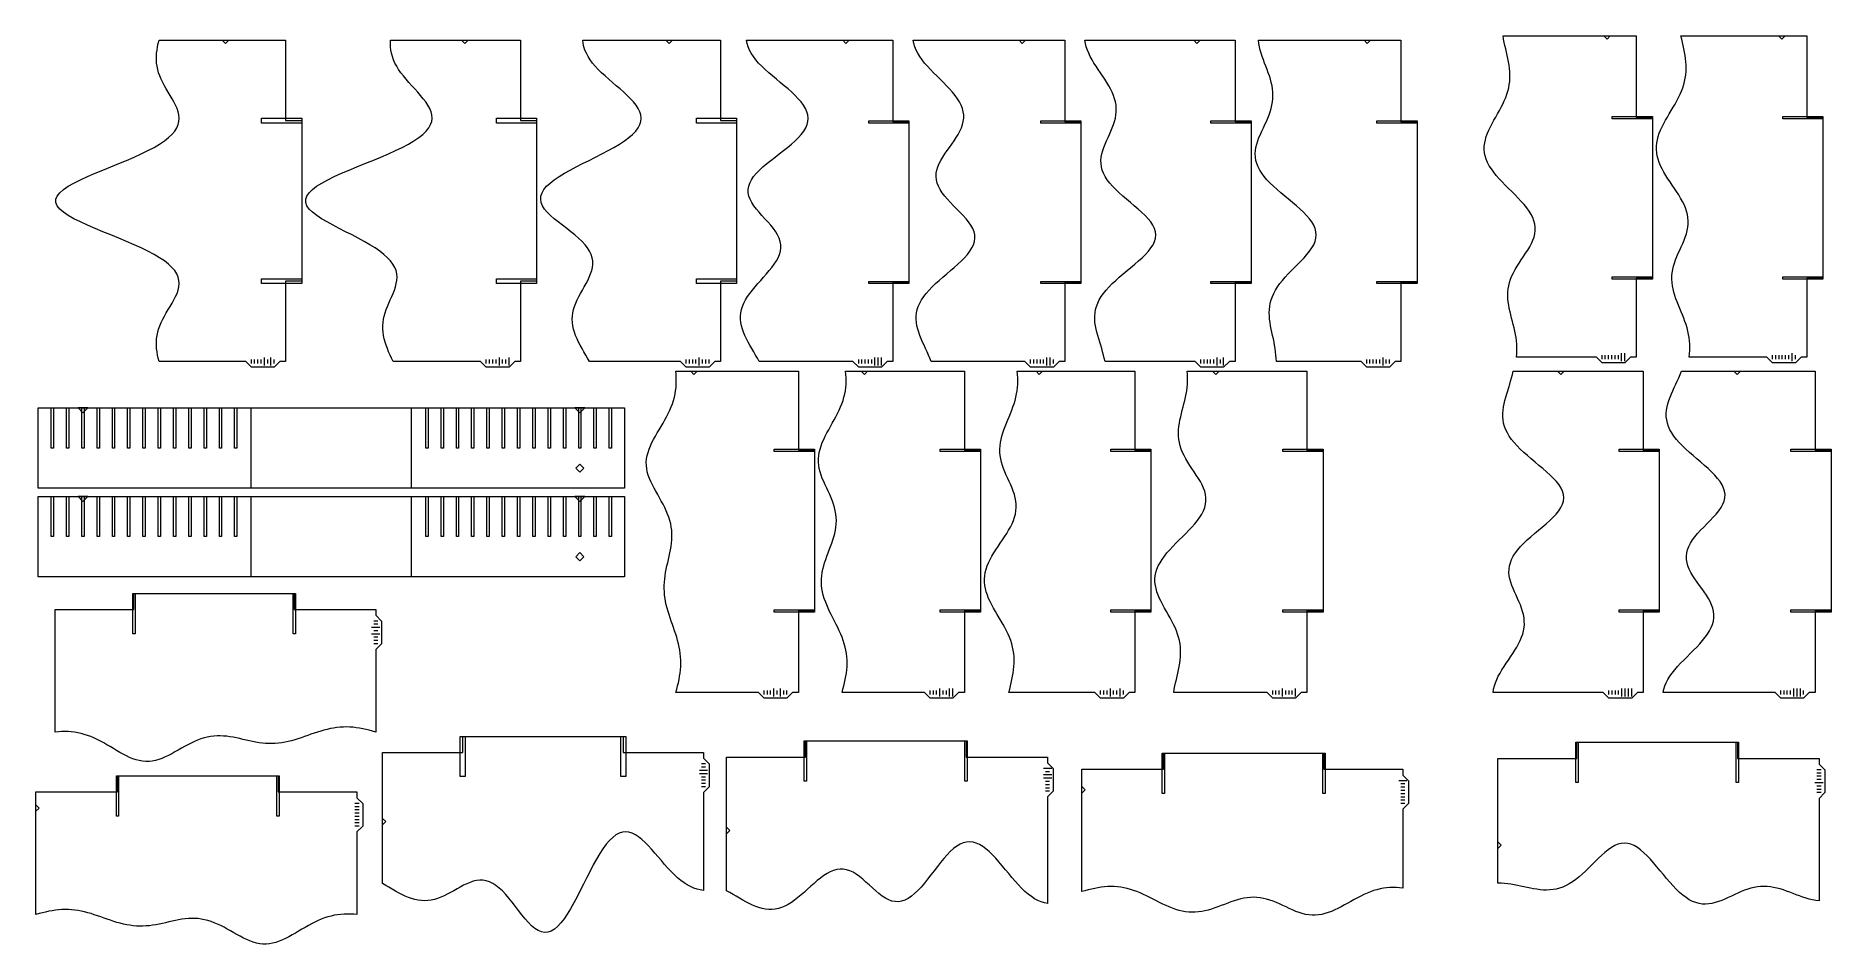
# Model space of a CAD drawing. Header units: centimetres. Extents: x -33.9 to 33.6, y -17.5 to 16.6.
import ezdxf

# ---------------------------------------------------------------- set-up
doc = ezdxf.new("R2010")
doc.units = ezdxf.units.CM
doc.header["$MEASUREMENT"] = 0
for name, color, linetype in [('1S', 7, 'Continuous'), ('2C', 7, 'Continuous'), ('3C', 7, 'Continuous'), ('Layer 1', 7, 'Continuous')]:
    doc.layers.add(name, color=color, linetype=linetype)

msp = doc.modelspace()

# ---------------------------------------------------------------- linework, layer by layer
at = {"layer": '1S', "color": 1, "lineweight": 5}
for points in [[(-25.77064, 4.31829), (-25.77064, 4.31829), (-25.77064, 4.47166), (-25.77064, 4.47166)], [(-25.64796, 4.31829), (-25.64796, 4.31829), (-25.64796, 4.47166), (-25.64796, 4.47166)], [(-25.52528, 4.31829), (-25.52528, 4.31829), (-25.52528, 4.47166), (-25.52528, 4.47166)], [(-25.4026, 4.31829), (-25.4026, 4.31829), (-25.4026, 4.47166), (-25.4026, 4.47166)], [(-25.27991, 4.24163), (-25.27991, 4.24163), (-25.27991, 4.54832), (-25.27991, 4.54832)], [(-25.15723, 4.31829), (-25.15723, 4.31829), (-25.15723, 4.47166), (-25.15723, 4.47166)], [(-25.03455, 4.24163), (-25.03455, 4.24163), (-25.03455, 4.54832), (-25.03455, 4.54832)], [(-24.91187, 4.31829), (-24.91187, 4.31829), (-24.91187, 4.47166), (-24.91187, 4.47166)], [(-16.93665, 4.31829), (-16.93665, 4.31829), (-16.93665, 4.47166), (-16.93665, 4.47166)], [(-16.81397, 4.31829), (-16.81397, 4.31829), (-16.81397, 4.47166), (-16.81397, 4.47166)], [(-16.69128, 4.31829), (-16.69128, 4.31829), (-16.69128, 4.47166), (-16.69128, 4.47166)], [(-16.5686, 4.31829), (-16.5686, 4.31829), (-16.5686, 4.47166), (-16.5686, 4.47166)], [(-16.44592, 4.24163), (-16.44592, 4.24163), (-16.44592, 4.54832), (-16.44592, 4.54832)], [(-16.32324, 4.31829), (-16.32324, 4.31829), (-16.32324, 4.47166), (-16.32324, 4.47166)], [(-16.20056, 4.31829), (-16.20056, 4.31829), (-16.20056, 4.47166), (-16.20056, 4.47166)], [(-16.07787, 4.24163), (-16.07787, 4.24163), (-16.07787, 4.54832), (-16.07787, 4.54832)], [(-9.41806, 4.31829), (-9.41806, 4.31829), (-9.41806, 4.47166), (-9.41806, 4.47166)], [(-9.29537, 4.31829), (-9.29537, 4.31829), (-9.29537, 4.47166), (-9.29537, 4.47166)], [(-9.17269, 4.31829), (-9.17269, 4.31829), (-9.17269, 4.47166), (-9.17269, 4.47166)], [(-9.05001, 4.31829), (-9.05001, 4.31829), (-9.05001, 4.47166), (-9.05001, 4.47166)], [(-8.92733, 4.24163), (-8.92733, 4.24163), (-8.92733, 4.54832), (-8.92733, 4.54832)], [(-8.80465, 4.31829), (-8.80465, 4.31829), (-8.80465, 4.47166), (-8.80465, 4.47166)], [(-8.68196, 4.31829), (-8.68196, 4.31829), (-8.68196, 4.47166), (-8.68196, 4.47166)], [(-8.55928, 4.31829), (-8.55928, 4.31829), (-8.55928, 4.47166), (-8.55928, 4.47166)], [(-2.93225, 4.31829), (-2.93225, 4.31829), (-2.93225, 4.47166), (-2.93225, 4.47166)], [(-2.80957, 4.31829), (-2.80957, 4.31829), (-2.80957, 4.47166), (-2.80957, 4.47166)], [(-2.68689, 4.31829), (-2.68689, 4.31829), (-2.68689, 4.47166), (-2.68689, 4.47166)], [(-2.5642, 4.31829), (-2.5642, 4.31829), (-2.5642, 4.47166), (-2.5642, 4.47166)], [(-2.44152, 4.31829), (-2.44152, 4.31829), (-2.44152, 4.47166), (-2.44152, 4.47166)], [(-2.31884, 4.24163), (-2.31884, 4.24163), (-2.31884, 4.54832), (-2.31884, 4.54832)], [(-2.19616, 4.24163), (-2.19616, 4.24163), (-2.19616, 4.54832), (-2.19616, 4.54832)], [(-2.07348, 4.24163), (-2.07348, 4.24163), (-2.07348, 4.54832), (-2.07348, 4.54832)], [(3.53379, 4.31829), (3.53379, 4.31829), (3.53379, 4.47166), (3.53379, 4.47166)], [(3.65647, 4.31829), (3.65647, 4.31829), (3.65647, 4.47166), (3.65647, 4.47166)], [(3.77915, 4.31829), (3.77915, 4.31829), (3.77915, 4.47166), (3.77915, 4.47166)], [(3.90183, 4.31829), (3.90183, 4.31829), (3.90183, 4.47166), (3.90183, 4.47166)], [(4.02452, 4.31829), (4.02452, 4.31829), (4.02452, 4.47166), (4.02452, 4.47166)], [(4.1472, 4.24163), (4.1472, 4.24163), (4.1472, 4.54832), (4.1472, 4.54832)], [(4.26988, 4.24163), (4.26988, 4.24163), (4.26988, 4.54832), (4.26988, 4.54832)], [(4.39256, 4.31829), (4.39256, 4.31829), (4.39256, 4.47166), (4.39256, 4.47166)], [(9.93486, 4.31829), (9.93486, 4.31829), (9.93486, 4.47166), (9.93486, 4.47166)], [(10.05755, 4.31829), (10.05755, 4.31829), (10.05755, 4.47166), (10.05755, 4.47166)], [(10.18023, 4.31829), (10.18023, 4.31829), (10.18023, 4.47166), (10.18023, 4.47166)], [(10.30291, 4.31829), (10.30291, 4.31829), (10.30291, 4.47166), (10.30291, 4.47166)], [(10.42559, 4.31829), (10.42559, 4.31829), (10.42559, 4.47166), (10.42559, 4.47166)], [(10.54827, 4.24163), (10.54827, 4.24163), (10.54827, 4.54832), (10.54827, 4.54832)], [(10.67096, 4.31829), (10.67096, 4.31829), (10.67096, 4.47166), (10.67096, 4.47166)], [(10.79364, 4.24163), (10.79364, 4.24163), (10.79364, 4.54832), (10.79364, 4.54832)], [(16.17413, 4.31829), (16.17413, 4.31829), (16.17413, 4.47166), (16.17413, 4.47166)], [(16.29683, 4.31829), (16.29683, 4.31829), (16.29683, 4.47166), (16.29683, 4.47166)], [(16.4195, 4.31829), (16.4195, 4.31829), (16.4195, 4.47166), (16.4195, 4.47166)], [(16.54219, 4.31829), (16.54219, 4.31829), (16.54219, 4.47166), (16.54219, 4.47166)], [(16.66486, 4.31829), (16.66486, 4.31829), (16.66486, 4.47166), (16.66486, 4.47166)], [(16.78756, 4.24163), (16.78756, 4.24163), (16.78756, 4.54832), (16.78756, 4.54832)], [(16.91023, 4.31829), (16.91023, 4.31829), (16.91023, 4.47166), (16.91023, 4.47166)], [(17.03292, 4.31829), (17.03292, 4.31829), (17.03292, 4.47166), (17.03292, 4.47166)], [(25.02463, 4.48324), (25.02463, 4.48324), (25.02463, 4.63661), (25.02463, 4.63661)], [(25.14731, 4.48324), (25.14731, 4.48324), (25.14731, 4.63661), (25.14731, 4.63661)], [(25.26999, 4.48324), (25.26999, 4.48324), (25.26999, 4.63661), (25.26999, 4.63661)], [(25.39268, 4.48324), (25.39268, 4.48324), (25.39268, 4.63661), (25.39268, 4.63661)], [(25.51536, 4.48324), (25.51536, 4.48324), (25.51536, 4.63661), (25.51536, 4.63661)], [(25.63804, 4.48324), (25.63804, 4.48324), (25.63804, 4.63661), (25.63804, 4.63661)], [(25.76072, 4.40658), (25.76072, 4.40658), (25.76072, 4.71327), (25.76072, 4.71327)], [(25.8834, 4.40658), (25.8834, 4.40658), (25.8834, 4.71327), (25.8834, 4.71327)], [(31.43564, 4.48324), (31.43564, 4.48324), (31.43564, 4.63661), (31.43564, 4.63661)], [(31.55834, 4.48324), (31.55834, 4.48324), (31.55834, 4.63661), (31.55834, 4.63661)], [(31.68101, 4.48324), (31.68101, 4.48324), (31.68101, 4.63661), (31.68101, 4.63661)], [(31.8037, 4.48324), (31.8037, 4.48324), (31.8037, 4.63661), (31.8037, 4.63661)], [(31.92637, 4.48324), (31.92637, 4.48324), (31.92637, 4.63661), (31.92637, 4.63661)], [(32.04906, 4.48324), (32.04906, 4.48324), (32.04906, 4.63661), (32.04906, 4.63661)], [(32.17173, 4.40658), (32.17173, 4.40658), (32.17173, 4.71327), (32.17173, 4.71327)], [(32.29443, 4.48324), (32.29443, 4.48324), (32.29443, 4.63661), (32.29443, 4.63661)], [(-6.48899, -8.12473), (-6.48899, -8.12473), (-6.48899, -7.97138), (-6.48899, -7.97138)], [(-6.36631, -8.12473), (-6.36631, -8.12473), (-6.36631, -7.97138), (-6.36631, -7.97138)], [(-6.24362, -8.12473), (-6.24362, -8.12473), (-6.24362, -7.97138), (-6.24362, -7.97138)], [(-6.12094, -8.2014), (-6.12094, -8.2014), (-6.12094, -7.89471), (-6.12094, -7.89471)], [(-5.99826, -8.12473), (-5.99826, -8.12473), (-5.99826, -7.97138), (-5.99826, -7.97138)], [(-5.87558, -8.2014), (-5.87558, -8.2014), (-5.87558, -7.89471), (-5.87558, -7.89471)], [(-5.7529, -8.12473), (-5.7529, -8.12473), (-5.7529, -7.97138), (-5.7529, -7.97138)], [(-5.63021, -8.12473), (-5.63021, -8.12473), (-5.63021, -7.97138), (-5.63021, -7.97138)], [(-0.24665, -8.12473), (-0.24665, -8.12473), (-0.24665, -7.97138), (-0.24665, -7.97138)], [(-0.12397, -8.12473), (-0.12397, -8.12473), (-0.12397, -7.97138), (-0.12397, -7.97138)], [(-0.00129, -8.12473), (-0.00129, -8.12473), (-0.00129, -7.97138), (-0.00129, -7.97138)], [(0.12139, -8.2014), (0.12139, -8.2014), (0.12139, -7.89471), (0.12139, -7.89471)], [(0.24408, -8.12473), (0.24408, -8.12473), (0.24408, -7.97138), (0.24408, -7.97138)], [(0.36676, -8.12473), (0.36676, -8.12473), (0.36676, -7.97138), (0.36676, -7.97138)], [(0.48944, -8.2014), (0.48944, -8.2014), (0.48944, -7.89471), (0.48944, -7.89471)], [(0.61212, -8.2014), (0.61212, -8.2014), (0.61212, -7.89471), (0.61212, -7.89471)], [(6.16436, -8.12473), (6.16436, -8.12473), (6.16436, -7.97138), (6.16436, -7.97138)], [(6.28704, -8.12473), (6.28704, -8.12473), (6.28704, -7.97138), (6.28704, -7.97138)], [(6.40973, -8.12473), (6.40973, -8.12473), (6.40973, -7.97138), (6.40973, -7.97138)], [(6.53241, -8.2014), (6.53241, -8.2014), (6.53241, -7.89471), (6.53241, -7.89471)], [(6.65509, -8.12473), (6.65509, -8.12473), (6.65509, -7.97138), (6.65509, -7.97138)], [(6.77777, -8.12473), (6.77777, -8.12473), (6.77777, -7.97138), (6.77777, -7.97138)], [(6.90045, -8.2014), (6.90045, -8.2014), (6.90045, -7.89471), (6.90045, -7.89471)], [(7.02314, -8.12473), (7.02314, -8.12473), (7.02314, -7.97138), (7.02314, -7.97138)], [(12.63957, -8.12473), (12.63957, -8.12473), (12.63957, -7.97138), (12.63957, -7.97138)], [(12.76225, -8.12473), (12.76225, -8.12473), (12.76225, -7.97138), (12.76225, -7.97138)], [(12.88493, -8.12473), (12.88493, -8.12473), (12.88493, -7.97138), (12.88493, -7.97138)], [(13.00761, -8.2014), (13.00761, -8.2014), (13.00761, -7.89471), (13.00761, -7.89471)], [(13.13029, -8.12473), (13.13029, -8.12473), (13.13029, -7.97138), (13.13029, -7.97138)], [(13.25298, -8.12473), (13.25298, -8.12473), (13.25298, -7.97138), (13.25298, -7.97138)], [(13.37566, -8.12473), (13.37566, -8.12473), (13.37566, -7.97138), (13.37566, -7.97138)], [(13.49834, -8.2014), (13.49834, -8.2014), (13.49834, -7.89471), (13.49834, -7.89471)], [(25.27992, -8.12473), (25.27992, -8.12473), (25.27992, -7.97138), (25.27992, -7.97138)], [(25.40261, -8.12473), (25.40261, -8.12473), (25.40261, -7.97138), (25.40261, -7.97138)], [(25.52529, -8.12473), (25.52529, -8.12473), (25.52529, -7.97138), (25.52529, -7.97138)], [(25.64797, -8.12473), (25.64797, -8.12473), (25.64797, -7.97138), (25.64797, -7.97138)], [(25.77065, -8.2014), (25.77065, -8.2014), (25.77065, -7.89471), (25.77065, -7.89471)], [(25.89333, -8.2014), (25.89333, -8.2014), (25.89333, -7.89471), (25.89333, -7.89471)], [(26.01602, -8.2014), (26.01602, -8.2014), (26.01602, -7.89471), (26.01602, -7.89471)], [(26.1387, -8.2014), (26.1387, -8.2014), (26.1387, -7.89471), (26.1387, -7.89471)], [(31.74596, -8.12473), (31.74596, -8.12473), (31.74596, -7.97138), (31.74596, -7.97138)], [(31.86864, -8.12473), (31.86864, -8.12473), (31.86864, -7.97138), (31.86864, -7.97138)], [(31.99133, -8.12473), (31.99133, -8.12473), (31.99133, -7.97138), (31.99133, -7.97138)], [(32.11401, -8.12473), (32.11401, -8.12473), (32.11401, -7.97138), (32.11401, -7.97138)], [(32.23669, -8.2014), (32.23669, -8.2014), (32.23669, -7.89471), (32.23669, -7.89471)], [(32.35937, -8.2014), (32.35937, -8.2014), (32.35937, -7.89471), (32.35937, -7.89471)], [(32.48205, -8.2014), (32.48205, -8.2014), (32.48205, -7.89471), (32.48205, -7.89471)], [(32.60474, -8.12473), (32.60474, -8.12473), (32.60474, -7.97138), (32.60474, -7.97138)], [(-8.69012, -10.73606), (-8.69012, -10.73606), (-8.84347, -10.73606), (-8.84347, -10.73606)], [(-8.61345, -10.98142), (-8.61345, -10.98142), (-8.92014, -10.98142), (-8.92014, -10.98142)], [(-8.61345, -11.1041), (-8.61345, -11.1041), (-8.92014, -11.1041), (-8.92014, -11.1041)], [(-8.69012, -10.85874), (-8.69012, -10.85874), (-8.84347, -10.85874), (-8.84347, -10.85874)], [(-8.69012, -11.22679), (-8.69012, -11.22679), (-8.84347, -11.22679), (-8.84347, -11.22679)], [(-8.69012, -11.34947), (-8.69012, -11.34947), (-8.84347, -11.34947), (-8.84347, -11.34947)], [(-8.69012, -11.47215), (-8.69012, -11.47215), (-8.84347, -11.47215), (-8.84347, -11.47215)], [(4.3263, -10.90368), (4.3263, -10.90368), (4.01961, -10.90368), (4.01961, -10.90368)], [(4.3263, -11.14904), (4.3263, -11.14904), (4.01961, -11.14904), (4.01961, -11.14904)], [(4.3263, -11.27174), (4.3263, -11.27174), (4.01961, -11.27174), (4.01961, -11.27174)], [(4.24963, -11.02637), (4.24963, -11.02637), (4.09628, -11.02637), (4.09628, -11.02637)], [(4.24963, -11.39441), (4.24963, -11.39441), (4.09628, -11.39441), (4.09628, -11.39441)], [(17.68556, -11.36554), (17.68556, -11.36554), (17.37887, -11.36554), (17.37887, -11.36554)], [(33.33731, -11.44515), (33.33731, -11.44515), (33.03062, -11.44515), (33.03062, -11.44515)], [(33.26064, -10.95442), (33.26064, -10.95442), (33.10729, -10.95442), (33.10729, -10.95442)], [(33.26064, -11.07711), (33.26064, -11.07711), (33.10729, -11.07711), (33.10729, -11.07711)], [(33.26064, -11.19978), (33.26064, -11.19978), (33.10729, -11.19978), (33.10729, -11.19978)], [(33.26064, -11.32248), (33.26064, -11.32248), (33.10729, -11.32248), (33.10729, -11.32248)], [(-8.69012, -11.59483), (-8.69012, -11.59483), (-8.84347, -11.59483), (-8.84347, -11.59483)], [(4.24963, -11.5171), (4.24963, -11.5171), (4.09628, -11.5171), (4.09628, -11.5171)], [(4.24963, -11.63977), (4.24963, -11.63977), (4.09628, -11.63977), (4.09628, -11.63977)], [(4.24963, -11.76246), (4.24963, -11.76246), (4.09628, -11.76246), (4.09628, -11.76246)], [(17.6089, -11.48822), (17.6089, -11.48822), (17.45553, -11.48822), (17.45553, -11.48822)], [(17.6089, -11.6109), (17.6089, -11.6109), (17.45553, -11.6109), (17.45553, -11.6109)], [(17.6089, -11.73358), (17.6089, -11.73358), (17.45553, -11.73358), (17.45553, -11.73358)], [(17.6089, -11.85626), (17.6089, -11.85626), (17.45553, -11.85626), (17.45553, -11.85626)], [(17.6089, -11.97895), (17.6089, -11.97895), (17.45553, -11.97895), (17.45553, -11.97895)], [(17.6089, -12.10163), (17.6089, -12.10163), (17.45553, -12.10163), (17.45553, -12.10163)], [(33.26064, -11.56784), (33.26064, -11.56784), (33.10729, -11.56784), (33.10729, -11.56784)], [(33.26064, -11.69051), (33.26064, -11.69051), (33.10729, -11.69051), (33.10729, -11.69051)], [(33.26064, -11.8132), (33.26064, -11.8132), (33.10729, -11.8132), (33.10729, -11.8132)], [(17.6089, -12.22431), (17.6089, -12.22431), (17.45553, -12.22431), (17.45553, -12.22431)]]:
    msp.add_open_spline(points, degree=3, dxfattribs=at)
at = {"layer": '2C', "color": 1, "lineweight": 5}
for points, knots in [([(-26.86922, 16.46997), (-26.86922, 16.46997), (-26.74654, 16.34727), (-26.74654, 16.34727), (-26.74654, 16.34727), (-26.74654, 16.34727), (-26.62386, 16.46997), (-26.62386, 16.46997), (-26.62386, 16.46997), (-26.62386, 16.46997), (-26.86922, 16.46997), (-26.86922, 16.46997)], [0, 0, 0, 0, 0.33333333, 0.33333333, 0.33333333, 0.33333333, 0.66666667, 0.66666667, 0.66666667, 0.66666667, 1, 1, 1, 1]), ([(-17.8692, 16.46997), (-17.8692, 16.46997), (-17.74652, 16.34727), (-17.74652, 16.34727), (-17.74652, 16.34727), (-17.74652, 16.34727), (-17.62384, 16.46997), (-17.62384, 16.46997), (-17.62384, 16.46997), (-17.62384, 16.46997), (-17.8692, 16.46997), (-17.8692, 16.46997)], [0, 0, 0, 0, 0.33333333, 0.33333333, 0.33333333, 0.33333333, 0.66666667, 0.66666667, 0.66666667, 0.66666667, 1, 1, 1, 1]), ([(-10.18458, 16.46997), (-10.18458, 16.46997), (-10.06189, 16.34727), (-10.06189, 16.34727), (-10.06189, 16.34727), (-10.06189, 16.34727), (-9.93921, 16.46997), (-9.93921, 16.46997), (-9.93921, 16.46997), (-9.93921, 16.46997), (-10.18458, 16.46997), (-10.18458, 16.46997)], [0, 0, 0, 0, 0.33333333, 0.33333333, 0.33333333, 0.33333333, 0.66666667, 0.66666667, 0.66666667, 0.66666667, 1, 1, 1, 1]), ([(-3.53274, 16.46997), (-3.53274, 16.46997), (-3.41006, 16.34727), (-3.41006, 16.34727), (-3.41006, 16.34727), (-3.41006, 16.34727), (-3.28738, 16.46997), (-3.28738, 16.46997), (-3.28738, 16.46997), (-3.28738, 16.46997), (-3.53274, 16.46997), (-3.53274, 16.46997)], [0, 0, 0, 0, 0.33333333, 0.33333333, 0.33333333, 0.33333333, 0.66666667, 0.66666667, 0.66666667, 0.66666667, 1, 1, 1, 1]), ([(3.09933, 16.46997), (3.09933, 16.46997), (3.22201, 16.34727), (3.22201, 16.34727), (3.22201, 16.34727), (3.22201, 16.34727), (3.34469, 16.46997), (3.34469, 16.46997), (3.34469, 16.46997), (3.34469, 16.46997), (3.09933, 16.46997), (3.09933, 16.46997)], [0, 0, 0, 0, 0.33333333, 0.33333333, 0.33333333, 0.33333333, 0.66666667, 0.66666667, 0.66666667, 0.66666667, 1, 1, 1, 1]), ([(9.66644, 16.46997), (9.66644, 16.46997), (9.78912, 16.34727), (9.78912, 16.34727), (9.78912, 16.34727), (9.78912, 16.34727), (9.9118, 16.46997), (9.9118, 16.46997), (9.9118, 16.46997), (9.9118, 16.46997), (9.66644, 16.46997), (9.66644, 16.46997)], [0, 0, 0, 0, 0.33333333, 0.33333333, 0.33333333, 0.33333333, 0.66666667, 0.66666667, 0.66666667, 0.66666667, 1, 1, 1, 1]), ([(16.07174, 16.46997), (16.07174, 16.46997), (16.19442, 16.34727), (16.19442, 16.34727), (16.19442, 16.34727), (16.19442, 16.34727), (16.3171, 16.46997), (16.3171, 16.46997), (16.3171, 16.46997), (16.3171, 16.46997), (16.07174, 16.46997), (16.07174, 16.46997)], [0, 0, 0, 0, 0.33333333, 0.33333333, 0.33333333, 0.33333333, 0.66666667, 0.66666667, 0.66666667, 0.66666667, 1, 1, 1, 1]), ([(25.08827, 16.63492), (25.08827, 16.63492), (25.21093, 16.51222), (25.21093, 16.51222), (25.21093, 16.51222), (25.21093, 16.51222), (25.33363, 16.63492), (25.33363, 16.63492), (25.33363, 16.63492), (25.33363, 16.63492), (25.08827, 16.63492), (25.08827, 16.63492)], [0, 0, 0, 0, 0.33333333, 0.33333333, 0.33333333, 0.33333333, 0.66666667, 0.66666667, 0.66666667, 0.66666667, 1, 1, 1, 1]), ([(31.66531, 16.63492), (31.66531, 16.63492), (31.78799, 16.51222), (31.78799, 16.51222), (31.78799, 16.51222), (31.78799, 16.51222), (31.91067, 16.63492), (31.91067, 16.63492), (31.91067, 16.63492), (31.91067, 16.63492), (31.66531, 16.63492), (31.66531, 16.63492)], [0, 0, 0, 0, 0.33333333, 0.33333333, 0.33333333, 0.33333333, 0.66666667, 0.66666667, 0.66666667, 0.66666667, 1, 1, 1, 1]), ([(-23.87873, 13.35843), (-23.87873, 13.35843), (-23.87873, 13.54399), (-23.87873, 13.54399), (-23.87873, 13.54399), (-23.87873, 13.54399), (-25.38811, 13.54399), (-25.38811, 13.54399), (-25.38811, 13.54399), (-25.38811, 13.54399), (-25.38811, 13.35843), (-25.38811, 13.35843), (-25.38811, 13.35843), (-25.38811, 13.35843), (-23.87873, 13.35843), (-23.87873, 13.35843)], [0, 0, 0, 0, 0.25, 0.25, 0.25, 0.25, 0.5, 0.5, 0.5, 0.5, 0.75, 0.75, 0.75, 0.75, 1, 1, 1, 1]), ([(-15.04474, 13.35843), (-15.04474, 13.35843), (-15.04474, 13.54399), (-15.04474, 13.54399), (-15.04474, 13.54399), (-15.04474, 13.54399), (-16.55411, 13.54399), (-16.55411, 13.54399), (-16.55411, 13.54399), (-16.55411, 13.54399), (-16.55411, 13.35843), (-16.55411, 13.35843), (-16.55411, 13.35843), (-16.55411, 13.35843), (-15.04474, 13.35843), (-15.04474, 13.35843)], [0, 0, 0, 0, 0.25, 0.25, 0.25, 0.25, 0.5, 0.5, 0.5, 0.5, 0.75, 0.75, 0.75, 0.75, 1, 1, 1, 1]), ([(-7.52615, 13.35843), (-7.52615, 13.35843), (-7.52615, 13.54399), (-7.52615, 13.54399), (-7.52615, 13.54399), (-7.52615, 13.54399), (-9.03552, 13.54399), (-9.03552, 13.54399), (-9.03552, 13.54399), (-9.03552, 13.54399), (-9.03552, 13.35843), (-9.03552, 13.35843), (-9.03552, 13.35843), (-9.03552, 13.35843), (-7.52615, 13.35843), (-7.52615, 13.35843)], [0, 0, 0, 0, 0.25, 0.25, 0.25, 0.25, 0.5, 0.5, 0.5, 0.5, 0.75, 0.75, 0.75, 0.75, 1, 1, 1, 1]), ([(26.91654, 13.52338), (26.91654, 13.52338), (26.91654, 13.61002), (26.91654, 13.61002), (26.91654, 13.61002), (26.91654, 13.61002), (25.40717, 13.61002), (25.40717, 13.61002), (25.40717, 13.61002), (25.40717, 13.61002), (25.40717, 13.52338), (25.40717, 13.52338), (25.40717, 13.52338), (25.40717, 13.52338), (26.91654, 13.52338), (26.91654, 13.52338)], [0, 0, 0, 0, 0.25, 0.25, 0.25, 0.25, 0.5, 0.5, 0.5, 0.5, 0.75, 0.75, 0.75, 0.75, 1, 1, 1, 1]), ([(33.32755, 13.52338), (33.32755, 13.52338), (33.32755, 13.61002), (33.32755, 13.61002), (33.32755, 13.61002), (33.32755, 13.61002), (31.81818, 13.61002), (31.81818, 13.61002), (31.81818, 13.61002), (31.81818, 13.61002), (31.81818, 13.52338), (31.81818, 13.52338), (31.81818, 13.52338), (31.81818, 13.52338), (33.32755, 13.52338), (33.32755, 13.52338)], [0, 0, 0, 0, 0.25, 0.25, 0.25, 0.25, 0.5, 0.5, 0.5, 0.5, 0.75, 0.75, 0.75, 0.75, 1, 1, 1, 1]), ([(-1.04035, 13.35843), (-1.04035, 13.35843), (-1.04035, 13.44507), (-1.04035, 13.44507), (-1.04035, 13.44507), (-1.04035, 13.44507), (-2.54973, 13.44507), (-2.54973, 13.44507), (-2.54973, 13.44507), (-2.54973, 13.44507), (-2.54973, 13.35843), (-2.54973, 13.35843), (-2.54973, 13.35843), (-2.54973, 13.35843), (-1.04035, 13.35843), (-1.04035, 13.35843)], [0, 0, 0, 0, 0.25, 0.25, 0.25, 0.25, 0.5, 0.5, 0.5, 0.5, 0.75, 0.75, 0.75, 0.75, 1, 1, 1, 1]), ([(5.4257, 13.35843), (5.4257, 13.35843), (5.4257, 13.44507), (5.4257, 13.44507), (5.4257, 13.44507), (5.4257, 13.44507), (3.91632, 13.44507), (3.91632, 13.44507), (3.91632, 13.44507), (3.91632, 13.44507), (3.91632, 13.35843), (3.91632, 13.35843), (3.91632, 13.35843), (3.91632, 13.35843), (5.4257, 13.35843), (5.4257, 13.35843)], [0, 0, 0, 0, 0.25, 0.25, 0.25, 0.25, 0.5, 0.5, 0.5, 0.5, 0.75, 0.75, 0.75, 0.75, 1, 1, 1, 1]), ([(11.82677, 13.35843), (11.82677, 13.35843), (11.82677, 13.44507), (11.82677, 13.44507), (11.82677, 13.44507), (11.82677, 13.44507), (10.3174, 13.44507), (10.3174, 13.44507), (10.3174, 13.44507), (10.3174, 13.44507), (10.3174, 13.35843), (10.3174, 13.35843), (10.3174, 13.35843), (10.3174, 13.35843), (11.82677, 13.35843), (11.82677, 13.35843)], [0, 0, 0, 0, 0.25, 0.25, 0.25, 0.25, 0.5, 0.5, 0.5, 0.5, 0.75, 0.75, 0.75, 0.75, 1, 1, 1, 1]), ([(18.06604, 13.35843), (18.06604, 13.35843), (18.06604, 13.44507), (18.06604, 13.44507), (18.06604, 13.44507), (18.06604, 13.44507), (16.55668, 13.44507), (16.55668, 13.44507), (16.55668, 13.44507), (16.55668, 13.44507), (16.55668, 13.35843), (16.55668, 13.35843), (16.55668, 13.35843), (16.55668, 13.35843), (18.06604, 13.35843), (18.06604, 13.35843)], [0, 0, 0, 0, 0.25, 0.25, 0.25, 0.25, 0.5, 0.5, 0.5, 0.5, 0.75, 0.75, 0.75, 0.75, 1, 1, 1, 1]), ([(-23.87873, 7.32094), (-23.87873, 7.32094), (-23.87873, 7.5065), (-23.87873, 7.5065), (-23.87873, 7.5065), (-23.87873, 7.5065), (-25.38811, 7.5065), (-25.38811, 7.5065), (-25.38811, 7.5065), (-25.38811, 7.5065), (-25.38811, 7.32094), (-25.38811, 7.32094), (-25.38811, 7.32094), (-25.38811, 7.32094), (-23.87873, 7.32094), (-23.87873, 7.32094)], [0, 0, 0, 0, 0.25, 0.25, 0.25, 0.25, 0.5, 0.5, 0.5, 0.5, 0.75, 0.75, 0.75, 0.75, 1, 1, 1, 1]), ([(-15.04474, 7.32094), (-15.04474, 7.32094), (-15.04474, 7.5065), (-15.04474, 7.5065), (-15.04474, 7.5065), (-15.04474, 7.5065), (-16.55411, 7.5065), (-16.55411, 7.5065), (-16.55411, 7.5065), (-16.55411, 7.5065), (-16.55411, 7.32094), (-16.55411, 7.32094), (-16.55411, 7.32094), (-16.55411, 7.32094), (-15.04474, 7.32094), (-15.04474, 7.32094)], [0, 0, 0, 0, 0.25, 0.25, 0.25, 0.25, 0.5, 0.5, 0.5, 0.5, 0.75, 0.75, 0.75, 0.75, 1, 1, 1, 1]), ([(-7.52615, 7.32094), (-7.52615, 7.32094), (-7.52615, 7.5065), (-7.52615, 7.5065), (-7.52615, 7.5065), (-7.52615, 7.5065), (-9.03552, 7.5065), (-9.03552, 7.5065), (-9.03552, 7.5065), (-9.03552, 7.5065), (-9.03552, 7.32094), (-9.03552, 7.32094), (-9.03552, 7.32094), (-9.03552, 7.32094), (-7.52615, 7.32094), (-7.52615, 7.32094)], [0, 0, 0, 0, 0.25, 0.25, 0.25, 0.25, 0.5, 0.5, 0.5, 0.5, 0.75, 0.75, 0.75, 0.75, 1, 1, 1, 1]), ([(26.91654, 7.48589), (26.91654, 7.48589), (26.91654, 7.57253), (26.91654, 7.57253), (26.91654, 7.57253), (26.91654, 7.57253), (25.40717, 7.57253), (25.40717, 7.57253), (25.40717, 7.57253), (25.40717, 7.57253), (25.40717, 7.48589), (25.40717, 7.48589), (25.40717, 7.48589), (25.40717, 7.48589), (26.91654, 7.48589), (26.91654, 7.48589)], [0, 0, 0, 0, 0.25, 0.25, 0.25, 0.25, 0.5, 0.5, 0.5, 0.5, 0.75, 0.75, 0.75, 0.75, 1, 1, 1, 1]), ([(33.32755, 7.48589), (33.32755, 7.48589), (33.32755, 7.57253), (33.32755, 7.57253), (33.32755, 7.57253), (33.32755, 7.57253), (31.81818, 7.57253), (31.81818, 7.57253), (31.81818, 7.57253), (31.81818, 7.57253), (31.81818, 7.48589), (31.81818, 7.48589), (31.81818, 7.48589), (31.81818, 7.48589), (33.32755, 7.48589), (33.32755, 7.48589)], [0, 0, 0, 0, 0.25, 0.25, 0.25, 0.25, 0.5, 0.5, 0.5, 0.5, 0.75, 0.75, 0.75, 0.75, 1, 1, 1, 1]), ([(-1.04035, 7.32094), (-1.04035, 7.32094), (-1.04035, 7.40758), (-1.04035, 7.40758), (-1.04035, 7.40758), (-1.04035, 7.40758), (-2.54973, 7.40758), (-2.54973, 7.40758), (-2.54973, 7.40758), (-2.54973, 7.40758), (-2.54973, 7.32094), (-2.54973, 7.32094), (-2.54973, 7.32094), (-2.54973, 7.32094), (-1.04035, 7.32094), (-1.04035, 7.32094)], [0, 0, 0, 0, 0.25, 0.25, 0.25, 0.25, 0.5, 0.5, 0.5, 0.5, 0.75, 0.75, 0.75, 0.75, 1, 1, 1, 1]), ([(5.4257, 7.32094), (5.4257, 7.32094), (5.4257, 7.40758), (5.4257, 7.40758), (5.4257, 7.40758), (5.4257, 7.40758), (3.91632, 7.40758), (3.91632, 7.40758), (3.91632, 7.40758), (3.91632, 7.40758), (3.91632, 7.32094), (3.91632, 7.32094), (3.91632, 7.32094), (3.91632, 7.32094), (5.4257, 7.32094), (5.4257, 7.32094)], [0, 0, 0, 0, 0.25, 0.25, 0.25, 0.25, 0.5, 0.5, 0.5, 0.5, 0.75, 0.75, 0.75, 0.75, 1, 1, 1, 1]), ([(11.82677, 7.32094), (11.82677, 7.32094), (11.82677, 7.40758), (11.82677, 7.40758), (11.82677, 7.40758), (11.82677, 7.40758), (10.3174, 7.40758), (10.3174, 7.40758), (10.3174, 7.40758), (10.3174, 7.40758), (10.3174, 7.32094), (10.3174, 7.32094), (10.3174, 7.32094), (10.3174, 7.32094), (11.82677, 7.32094), (11.82677, 7.32094)], [0, 0, 0, 0, 0.25, 0.25, 0.25, 0.25, 0.5, 0.5, 0.5, 0.5, 0.75, 0.75, 0.75, 0.75, 1, 1, 1, 1]), ([(18.06604, 7.32094), (18.06604, 7.32094), (18.06604, 7.40758), (18.06604, 7.40758), (18.06604, 7.40758), (18.06604, 7.40758), (16.55668, 7.40758), (16.55668, 7.40758), (16.55668, 7.40758), (16.55668, 7.40758), (16.55668, 7.32094), (16.55668, 7.32094), (16.55668, 7.32094), (16.55668, 7.32094), (18.06604, 7.32094), (18.06604, 7.32094)], [0, 0, 0, 0, 0.25, 0.25, 0.25, 0.25, 0.5, 0.5, 0.5, 0.5, 0.75, 0.75, 0.75, 0.75, 1, 1, 1, 1]), ([(-9.24788, 4.02692), (-9.24788, 4.02692), (-9.1252, 3.90424), (-9.1252, 3.90424), (-9.1252, 3.90424), (-9.1252, 3.90424), (-9.00252, 4.02692), (-9.00252, 4.02692), (-9.00252, 4.02692), (-9.00252, 4.02692), (-9.24788, 4.02692), (-9.24788, 4.02692)], [0, 0, 0, 0, 0.33333333, 0.33333333, 0.33333333, 0.33333333, 0.66666667, 0.66666667, 0.66666667, 0.66666667, 1, 1, 1, 1]), ([(-2.83951, 4.02692), (-2.83951, 4.02692), (-2.71683, 3.90424), (-2.71683, 3.90424), (-2.71683, 3.90424), (-2.71683, 3.90424), (-2.59415, 4.02692), (-2.59415, 4.02692), (-2.59415, 4.02692), (-2.59415, 4.02692), (-2.83951, 4.02692), (-2.83951, 4.02692)], [0, 0, 0, 0, 0.33333333, 0.33333333, 0.33333333, 0.33333333, 0.66666667, 0.66666667, 0.66666667, 0.66666667, 1, 1, 1, 1]), ([(3.73753, 4.02692), (3.73753, 4.02692), (3.86021, 3.90424), (3.86021, 3.90424), (3.86021, 3.90424), (3.86021, 3.90424), (3.98289, 4.02692), (3.98289, 4.02692), (3.98289, 4.02692), (3.98289, 4.02692), (3.73753, 4.02692), (3.73753, 4.02692)], [0, 0, 0, 0, 0.33333333, 0.33333333, 0.33333333, 0.33333333, 0.66666667, 0.66666667, 0.66666667, 0.66666667, 1, 1, 1, 1]), ([(10.37876, 4.02692), (10.37876, 4.02692), (10.50145, 3.90424), (10.50145, 3.90424), (10.50145, 3.90424), (10.50145, 3.90424), (10.62413, 4.02692), (10.62413, 4.02692), (10.62413, 4.02692), (10.62413, 4.02692), (10.37876, 4.02692), (10.37876, 4.02692)], [0, 0, 0, 0, 0.33333333, 0.33333333, 0.33333333, 0.33333333, 0.66666667, 0.66666667, 0.66666667, 0.66666667, 1, 1, 1, 1]), ([(23.35118, 4.02692), (23.35118, 4.02692), (23.47387, 3.90424), (23.47387, 3.90424), (23.47387, 3.90424), (23.47387, 3.90424), (23.59655, 4.02692), (23.59655, 4.02692), (23.59655, 4.02692), (23.59655, 4.02692), (23.35118, 4.02692), (23.35118, 4.02692)], [0, 0, 0, 0, 0.33333333, 0.33333333, 0.33333333, 0.33333333, 0.66666667, 0.66666667, 0.66666667, 0.66666667, 1, 1, 1, 1]), ([(29.98325, 4.02692), (29.98325, 4.02692), (30.10594, 3.90424), (30.10594, 3.90424), (30.10594, 3.90424), (30.10594, 3.90424), (30.22862, 4.02692), (30.22862, 4.02692), (30.22862, 4.02692), (30.22862, 4.02692), (29.98325, 4.02692), (29.98325, 4.02692)], [0, 0, 0, 0, 0.33333333, 0.33333333, 0.33333333, 0.33333333, 0.66666667, 0.66666667, 0.66666667, 0.66666667, 1, 1, 1, 1]), ([(-4.59708, 1.01431), (-4.59708, 1.01431), (-4.59708, 1.10096), (-4.59708, 1.10096), (-4.59708, 1.10096), (-4.59708, 1.10096), (-6.10645, 1.10096), (-6.10645, 1.10096), (-6.10645, 1.10096), (-6.10645, 1.10096), (-6.10645, 1.01431), (-6.10645, 1.01431), (-6.10645, 1.01431), (-6.10645, 1.01431), (-4.59708, 1.01431), (-4.59708, 1.01431)], [0, 0, 0, 0, 0.25, 0.25, 0.25, 0.25, 0.5, 0.5, 0.5, 0.5, 0.75, 0.75, 0.75, 0.75, 1, 1, 1, 1]), ([(1.64526, 1.01431), (1.64526, 1.01431), (1.64526, 1.10096), (1.64526, 1.10096), (1.64526, 1.10096), (1.64526, 1.10096), (0.13588, 1.10096), (0.13588, 1.10096), (0.13588, 1.10096), (0.13588, 1.10096), (0.13588, 1.01431), (0.13588, 1.01431), (0.13588, 1.01431), (0.13588, 1.01431), (1.64526, 1.01431), (1.64526, 1.01431)], [0, 0, 0, 0, 0.25, 0.25, 0.25, 0.25, 0.5, 0.5, 0.5, 0.5, 0.75, 0.75, 0.75, 0.75, 1, 1, 1, 1]), ([(8.05627, 1.01431), (8.05627, 1.01431), (8.05627, 1.10096), (8.05627, 1.10096), (8.05627, 1.10096), (8.05627, 1.10096), (6.5469, 1.10096), (6.5469, 1.10096), (6.5469, 1.10096), (6.5469, 1.10096), (6.5469, 1.01431), (6.5469, 1.01431), (6.5469, 1.01431), (6.5469, 1.01431), (8.05627, 1.01431), (8.05627, 1.01431)], [0, 0, 0, 0, 0.25, 0.25, 0.25, 0.25, 0.5, 0.5, 0.5, 0.5, 0.75, 0.75, 0.75, 0.75, 1, 1, 1, 1]), ([(14.53148, 1.01431), (14.53148, 1.01431), (14.53148, 1.10096), (14.53148, 1.10096), (14.53148, 1.10096), (14.53148, 1.10096), (13.0221, 1.10096), (13.0221, 1.10096), (13.0221, 1.10096), (13.0221, 1.10096), (13.0221, 1.01431), (13.0221, 1.01431), (13.0221, 1.01431), (13.0221, 1.01431), (14.53148, 1.01431), (14.53148, 1.01431)], [0, 0, 0, 0, 0.25, 0.25, 0.25, 0.25, 0.5, 0.5, 0.5, 0.5, 0.75, 0.75, 0.75, 0.75, 1, 1, 1, 1]), ([(27.17183, 1.01431), (27.17183, 1.01431), (27.17183, 1.10096), (27.17183, 1.10096), (27.17183, 1.10096), (27.17183, 1.10096), (25.66246, 1.10096), (25.66246, 1.10096), (25.66246, 1.10096), (25.66246, 1.10096), (25.66246, 1.01431), (25.66246, 1.01431), (25.66246, 1.01431), (25.66246, 1.01431), (27.17183, 1.01431), (27.17183, 1.01431)], [0, 0, 0, 0, 0.25, 0.25, 0.25, 0.25, 0.5, 0.5, 0.5, 0.5, 0.75, 0.75, 0.75, 0.75, 1, 1, 1, 1]), ([(33.63787, 1.01431), (33.63787, 1.01431), (33.63787, 1.10096), (33.63787, 1.10096), (33.63787, 1.10096), (33.63787, 1.10096), (32.1285, 1.10096), (32.1285, 1.10096), (32.1285, 1.10096), (32.1285, 1.10096), (32.1285, 1.01431), (32.1285, 1.01431), (32.1285, 1.01431), (32.1285, 1.01431), (33.63787, 1.01431), (33.63787, 1.01431)], [0, 0, 0, 0, 0.25, 0.25, 0.25, 0.25, 0.5, 0.5, 0.5, 0.5, 0.75, 0.75, 0.75, 0.75, 1, 1, 1, 1]), ([(-21.09461, -6.43382), (-21.09461, -6.43382), (-20.88022, -6.21944), (-20.88022, -6.21944), (-20.88022, -6.21944), (-20.88022, -6.21944), (-20.88022, -5.36189), (-20.88022, -5.36189), (-20.88022, -5.36189), (-20.88022, -5.36189), (-21.09461, -5.14751), (-21.09461, -5.14751), (-21.09461, -5.14751), (-21.09461, -5.14751), (-21.09461, -4.93312), (-21.09461, -4.93312), (-21.09461, -4.93312), (-21.09461, -4.93312), (-24.15818, -4.93312), (-24.15818, -4.93312), (-24.15818, -4.93312), (-24.15818, -4.93312), (-24.15818, -4.33009), (-24.15818, -4.33009), (-24.15818, -4.33009), (-24.15818, -4.33009), (-30.18702, -4.33009), (-30.18702, -4.33009), (-30.18702, -4.33009), (-30.18702, -4.33009), (-30.18702, -4.93312), (-30.18702, -4.93312), (-30.18702, -4.93312), (-30.18702, -4.93312), (-33.15228, -4.93312), (-33.15228, -4.93312), (-33.15228, -4.93312), (-33.15228, -4.93312), (-33.15228, -9.53415), (-33.15228, -9.53415), (-33.15228, -9.53415), (-33.15228, -9.53415), (-33.03039, -9.52404), (-33.03039, -9.52404), (-33.03039, -9.52404), (-33.03039, -9.52404), (-32.9085, -9.51792), (-32.9085, -9.51792), (-32.9085, -9.51792), (-32.9085, -9.51792), (-32.78691, -9.51608), (-32.78691, -9.51608), (-32.78691, -9.51608), (-32.78691, -9.51608), (-32.66502, -9.51914), (-32.66502, -9.51914), (-32.66502, -9.51914), (-32.66502, -9.51914), (-32.54312, -9.52741), (-32.54312, -9.52741), (-32.54312, -9.52741), (-32.54312, -9.52741), (-32.42153, -9.54181), (-32.42153, -9.54181), (-32.42153, -9.54181), (-32.42153, -9.54181), (-32.29964, -9.56233), (-32.29964, -9.56233), (-32.29964, -9.56233), (-32.29964, -9.56233), (-32.17775, -9.58897), (-32.17775, -9.58897), (-32.17775, -9.58897), (-32.17775, -9.58897), (-32.05616, -9.62236), (-32.05616, -9.62236), (-32.05616, -9.62236), (-32.05616, -9.62236), (-31.93427, -9.66186), (-31.93427, -9.66186), (-31.93427, -9.66186), (-31.93427, -9.66186), (-31.81237, -9.7078), (-31.81237, -9.7078), (-31.81237, -9.7078), (-31.81237, -9.7078), (-31.69078, -9.75956), (-31.69078, -9.75956), (-31.69078, -9.75956), (-31.69078, -9.75956), (-31.56889, -9.81683), (-31.56889, -9.81683), (-31.56889, -9.81683), (-31.56889, -9.81683), (-31.447, -9.87901), (-31.447, -9.87901), (-31.447, -9.87901), (-31.447, -9.87901), (-31.32541, -9.94485), (-31.32541, -9.94485), (-31.32541, -9.94485), (-31.32541, -9.94485), (-31.20352, -10.01407), (-31.20352, -10.01407), (-31.20352, -10.01407), (-31.20352, -10.01407), (-31.08162, -10.08543), (-31.08162, -10.08543), (-31.08162, -10.08543), (-31.08162, -10.08543), (-30.96003, -10.15771), (-30.96003, -10.15771), (-30.96003, -10.15771), (-30.96003, -10.15771), (-30.83814, -10.22937), (-30.83814, -10.22937), (-30.83814, -10.22937), (-30.83814, -10.22937), (-30.71625, -10.29982), (-30.71625, -10.29982), (-30.71625, -10.29982), (-30.71625, -10.29982), (-30.59435, -10.36689), (-30.59435, -10.36689), (-30.59435, -10.36689), (-30.59435, -10.36689), (-30.47277, -10.42967), (-30.47277, -10.42967), (-30.47277, -10.42967), (-30.47277, -10.42967), (-30.35087, -10.48694), (-30.35087, -10.48694), (-30.35087, -10.48694), (-30.35087, -10.48694), (-30.22898, -10.53687), (-30.22898, -10.53687), (-30.22898, -10.53687), (-30.22898, -10.53687), (-30.10739, -10.57852), (-30.10739, -10.57852), (-30.10739, -10.57852), (-30.10739, -10.57852), (-29.9855, -10.61068), (-29.9855, -10.61068), (-29.9855, -10.61068), (-29.9855, -10.61068), (-29.8636, -10.63242), (-29.8636, -10.63242), (-29.8636, -10.63242), (-29.8636, -10.63242), (-29.74202, -10.64314), (-29.74202, -10.64314), (-29.74202, -10.64314), (-29.74202, -10.64314), (-29.62012, -10.64161), (-29.62012, -10.64161), (-29.62012, -10.64161), (-29.62012, -10.64161), (-29.49823, -10.62874), (-29.49823, -10.62874), (-29.49823, -10.62874), (-29.49823, -10.62874), (-29.37664, -10.60455), (-29.37664, -10.60455), (-29.37664, -10.60455), (-29.37664, -10.60455), (-29.25475, -10.56964), (-29.25475, -10.56964), (-29.25475, -10.56964), (-29.25475, -10.56964), (-29.13285, -10.52553), (-29.13285, -10.52553), (-29.13285, -10.52553), (-29.13285, -10.52553), (-29.01127, -10.47377), (-29.01127, -10.47377), (-29.01127, -10.47377), (-29.01127, -10.47377), (-28.88937, -10.41528), (-28.88937, -10.41528), (-28.88937, -10.41528), (-28.88937, -10.41528), (-28.76748, -10.35188), (-28.76748, -10.35188), (-28.76748, -10.35188), (-28.76748, -10.35188), (-28.64589, -10.28481), (-28.64589, -10.28481), (-28.64589, -10.28481), (-28.64589, -10.28481), (-28.524, -10.21621), (-28.524, -10.21621), (-28.524, -10.21621), (-28.524, -10.21621), (-28.4021, -10.14699), (-28.4021, -10.14699), (-28.4021, -10.14699), (-28.4021, -10.14699), (-28.28052, -10.07869), (-28.28052, -10.07869), (-28.28052, -10.07869), (-28.28052, -10.07869), (-28.15862, -10.01284), (-28.15862, -10.01284), (-28.15862, -10.01284), (-28.15862, -10.01284), (-28.03673, -9.95067), (-28.03673, -9.95067), (-28.03673, -9.95067), (-28.03673, -9.95067), (-27.91514, -9.8934), (-27.91514, -9.8934), (-27.91514, -9.8934), (-27.91514, -9.8934), (-27.79325, -9.84164), (-27.79325, -9.84164), (-27.79325, -9.84164), (-27.79325, -9.84164), (-27.67135, -9.79631), (-27.67135, -9.79631), (-27.67135, -9.79631), (-27.67135, -9.79631), (-27.54977, -9.75803), (-27.54977, -9.75803), (-27.54977, -9.75803), (-27.54977, -9.75803), (-27.42787, -9.72741), (-27.42787, -9.72741), (-27.42787, -9.72741), (-27.42787, -9.72741), (-27.30598, -9.70413), (-27.30598, -9.70413), (-27.30598, -9.70413), (-27.30598, -9.70413), (-27.18439, -9.68851), (-27.18439, -9.68851), (-27.18439, -9.68851), (-27.18439, -9.68851), (-27.0625, -9.68024), (-27.0625, -9.68024), (-27.0625, -9.68024), (-27.0625, -9.68024), (-26.9406, -9.67902), (-26.9406, -9.67902), (-26.9406, -9.67902), (-26.9406, -9.67902), (-26.81871, -9.68453), (-26.81871, -9.68453), (-26.81871, -9.68453), (-26.81871, -9.68453), (-26.69712, -9.69586), (-26.69712, -9.69586), (-26.69712, -9.69586), (-26.69712, -9.69586), (-26.57523, -9.7124), (-26.57523, -9.7124), (-26.57523, -9.7124), (-26.57523, -9.7124), (-26.45334, -9.73322), (-26.45334, -9.73322), (-26.45334, -9.73322), (-26.45334, -9.73322), (-26.33175, -9.75742), (-26.33175, -9.75742), (-26.33175, -9.75742), (-26.33175, -9.75742), (-26.20985, -9.78376), (-26.20985, -9.78376), (-26.20985, -9.78376), (-26.20985, -9.78376), (-26.08796, -9.81163), (-26.08796, -9.81163), (-26.08796, -9.81163), (-26.08796, -9.81163), (-25.96637, -9.8398), (-25.96637, -9.8398), (-25.96637, -9.8398), (-25.96637, -9.8398), (-25.84448, -9.86706), (-25.84448, -9.86706), (-25.84448, -9.86706), (-25.84448, -9.86706), (-25.72259, -9.89279), (-25.72259, -9.89279), (-25.72259, -9.89279), (-25.72259, -9.89279), (-25.601, -9.91606), (-25.601, -9.91606), (-25.601, -9.91606), (-25.601, -9.91606), (-25.4791, -9.93597), (-25.4791, -9.93597), (-25.4791, -9.93597), (-25.4791, -9.93597), (-25.35721, -9.95159), (-25.35721, -9.95159), (-25.35721, -9.95159), (-25.35721, -9.95159), (-25.23562, -9.96292), (-25.23562, -9.96292), (-25.23562, -9.96292), (-25.23562, -9.96292), (-25.11373, -9.96905), (-25.11373, -9.96905), (-25.11373, -9.96905), (-25.11373, -9.96905), (-24.99184, -9.96966), (-24.99184, -9.96966), (-24.99184, -9.96966), (-24.99184, -9.96966), (-24.87025, -9.96507), (-24.87025, -9.96507), (-24.87025, -9.96507), (-24.87025, -9.96507), (-24.74835, -9.95465), (-24.74835, -9.95465), (-24.74835, -9.95465), (-24.74835, -9.95465), (-24.62646, -9.93873), (-24.62646, -9.93873), (-24.62646, -9.93873), (-24.62646, -9.93873), (-24.50487, -9.9176), (-24.50487, -9.9176), (-24.50487, -9.9176), (-24.50487, -9.9176), (-24.38298, -9.89156), (-24.38298, -9.89156), (-24.38298, -9.89156), (-24.38298, -9.89156), (-24.26109, -9.86094), (-24.26109, -9.86094), (-24.26109, -9.86094), (-24.26109, -9.86094), (-24.1395, -9.82664), (-24.1395, -9.82664), (-24.1395, -9.82664), (-24.1395, -9.82664), (-24.0176, -9.78896), (-24.0176, -9.78896), (-24.0176, -9.78896), (-24.0176, -9.78896), (-23.89571, -9.74884), (-23.89571, -9.74884), (-23.89571, -9.74884), (-23.89571, -9.74884), (-23.77412, -9.70719), (-23.77412, -9.70719), (-23.77412, -9.70719), (-23.77412, -9.70719), (-23.65223, -9.66431), (-23.65223, -9.66431), (-23.65223, -9.66431), (-23.65223, -9.66431), (-23.53034, -9.62174), (-23.53034, -9.62174), (-23.53034, -9.62174), (-23.53034, -9.62174), (-23.40875, -9.57948), (-23.40875, -9.57948), (-23.40875, -9.57948), (-23.40875, -9.57948), (-23.28685, -9.53905), (-23.28685, -9.53905), (-23.28685, -9.53905), (-23.28685, -9.53905), (-23.16496, -9.50077), (-23.16496, -9.50077), (-23.16496, -9.50077), (-23.16496, -9.50077), (-23.04307, -9.46555), (-23.04307, -9.46555), (-23.04307, -9.46555), (-23.04307, -9.46555), (-22.92148, -9.434), (-22.92148, -9.434), (-22.92148, -9.434), (-22.92148, -9.434), (-22.79959, -9.40674), (-22.79959, -9.40674), (-22.79959, -9.40674), (-22.79959, -9.40674), (-22.67769, -9.38408), (-22.67769, -9.38408), (-22.67769, -9.38408), (-22.67769, -9.38408), (-22.5561, -9.36632), (-22.5561, -9.36632), (-22.5561, -9.36632), (-22.5561, -9.36632), (-22.43421, -9.35376), (-22.43421, -9.35376), (-22.43421, -9.35376), (-22.43421, -9.35376), (-22.31232, -9.34672), (-22.31232, -9.34672), (-22.31232, -9.34672), (-22.31232, -9.34672), (-22.19073, -9.34519), (-22.19073, -9.34519), (-22.19073, -9.34519), (-22.19073, -9.34519), (-22.06884, -9.34886), (-22.06884, -9.34886), (-22.06884, -9.34886), (-22.06884, -9.34886), (-21.94694, -9.35805), (-21.94694, -9.35805), (-21.94694, -9.35805), (-21.94694, -9.35805), (-21.82536, -9.37183), (-21.82536, -9.37183), (-21.82536, -9.37183), (-21.82536, -9.37183), (-21.70346, -9.39051), (-21.70346, -9.39051), (-21.70346, -9.39051), (-21.70346, -9.39051), (-21.58157, -9.41318), (-21.58157, -9.41318), (-21.58157, -9.41318), (-21.58157, -9.41318), (-21.45998, -9.43952), (-21.45998, -9.43952), (-21.45998, -9.43952), (-21.45998, -9.43952), (-21.33809, -9.46861), (-21.33809, -9.46861), (-21.33809, -9.46861), (-21.33809, -9.46861), (-21.21619, -9.50046), (-21.21619, -9.50046), (-21.21619, -9.50046), (-21.21619, -9.50046), (-21.09461, -9.53415), (-21.09461, -9.53415), (-21.09461, -9.53415), (-21.09461, -9.53415), (-21.09461, -6.43382), (-21.09461, -6.43382)], [0, 0, 0, 0, 0.00909091, 0.00909091, 0.00909091, 0.00909091, 0.01818182, 0.01818182, 0.01818182, 0.01818182, 0.02727273, 0.02727273, 0.02727273, 0.02727273, 0.03636364, 0.03636364, 0.03636364, 0.03636364, 0.04545455, 0.04545455, 0.04545455, 0.04545455, 0.05454545, 0.05454545, 0.05454545, 0.05454545, 0.06363636, 0.06363636, 0.06363636, 0.06363636, 0.07272727, 0.07272727, 0.07272727, 0.07272727, 0.08181818, 0.08181818, 0.08181818, 0.08181818, 0.09090909, 0.09090909, 0.09090909, 0.09090909, 0.1, 0.1, 0.1, 0.1, 0.10909091, 0.10909091, 0.10909091, 0.10909091, 0.11818182, 0.11818182, 0.11818182, 0.11818182, 0.12727273, 0.12727273, 0.12727273, 0.12727273, 0.13636364, 0.13636364, 0.13636364, 0.13636364, 0.14545455, 0.14545455, 0.14545455, 0.14545455, 0.15454545, 0.15454545, 0.15454545, 0.15454545, 0.16363636, 0.16363636, 0.16363636, 0.16363636, 0.17272727, 0.17272727, 0.17272727, 0.17272727, 0.18181818, 0.18181818, 0.18181818, 0.18181818, 0.19090909, 0.19090909, 0.19090909, 0.19090909, 0.2, 0.2, 0.2, 0.2, 0.20909091, 0.20909091, 0.20909091, 0.20909091, 0.21818182, 0.21818182, 0.21818182, 0.21818182, 0.22727273, 0.22727273, 0.22727273, 0.22727273, 0.23636364, 0.23636364, 0.23636364, 0.23636364, 0.24545455, 0.24545455, 0.24545455, 0.24545455, 0.25454545, 0.25454545, 0.25454545, 0.25454545, 0.26363636, 0.26363636, 0.26363636, 0.26363636, 0.27272727, 0.27272727, 0.27272727, 0.27272727, 0.28181818, 0.28181818, 0.28181818, 0.28181818, 0.29090909, 0.29090909, 0.29090909, 0.29090909, 0.3, 0.3, 0.3, 0.3, 0.30909091, 0.30909091, 0.30909091, 0.30909091, 0.31818182, 0.31818182, 0.31818182, 0.31818182, 0.32727273, 0.32727273, 0.32727273, 0.32727273, 0.33636364, 0.33636364, 0.33636364, 0.33636364, 0.34545455, 0.34545455, 0.34545455, 0.34545455, 0.35454545, 0.35454545, 0.35454545, 0.35454545, 0.36363636, 0.36363636, 0.36363636, 0.36363636, 0.37272727, 0.37272727, 0.37272727, 0.37272727, 0.38181818, 0.38181818, 0.38181818, 0.38181818, 0.39090909, 0.39090909, 0.39090909, 0.39090909, 0.4, 0.4, 0.4, 0.4, 0.40909091, 0.40909091, 0.40909091, 0.40909091, 0.41818182, 0.41818182, 0.41818182, 0.41818182, 0.42727273, 0.42727273, 0.42727273, 0.42727273, 0.43636364, 0.43636364, 0.43636364, 0.43636364, 0.44545455, 0.44545455, 0.44545455, 0.44545455, 0.45454545, 0.45454545, 0.45454545, 0.45454545, 0.46363636, 0.46363636, 0.46363636, 0.46363636, 0.47272727, 0.47272727, 0.47272727, 0.47272727, 0.48181818, 0.48181818, 0.48181818, 0.48181818, 0.49090909, 0.49090909, 0.49090909, 0.49090909, 0.5, 0.5, 0.5, 0.5, 0.50909091, 0.50909091, 0.50909091, 0.50909091, 0.51818182, 0.51818182, 0.51818182, 0.51818182, 0.52727273, 0.52727273, 0.52727273, 0.52727273, 0.53636364, 0.53636364, 0.53636364, 0.53636364, 0.54545455, 0.54545455, 0.54545455, 0.54545455, 0.55454545, 0.55454545, 0.55454545, 0.55454545, 0.56363636, 0.56363636, 0.56363636, 0.56363636, 0.57272727, 0.57272727, 0.57272727, 0.57272727, 0.58181818, 0.58181818, 0.58181818, 0.58181818, 0.59090909, 0.59090909, 0.59090909, 0.59090909, 0.6, 0.6, 0.6, 0.6, 0.60909091, 0.60909091, 0.60909091, 0.60909091, 0.61818182, 0.61818182, 0.61818182, 0.61818182, 0.62727273, 0.62727273, 0.62727273, 0.62727273, 0.63636364, 0.63636364, 0.63636364, 0.63636364, 0.64545455, 0.64545455, 0.64545455, 0.64545455, 0.65454545, 0.65454545, 0.65454545, 0.65454545, 0.66363636, 0.66363636, 0.66363636, 0.66363636, 0.67272727, 0.67272727, 0.67272727, 0.67272727, 0.68181818, 0.68181818, 0.68181818, 0.68181818, 0.69090909, 0.69090909, 0.69090909, 0.69090909, 0.7, 0.7, 0.7, 0.7, 0.70909091, 0.70909091, 0.70909091, 0.70909091, 0.71818182, 0.71818182, 0.71818182, 0.71818182, 0.72727273, 0.72727273, 0.72727273, 0.72727273, 0.73636364, 0.73636364, 0.73636364, 0.73636364, 0.74545455, 0.74545455, 0.74545455, 0.74545455, 0.75454545, 0.75454545, 0.75454545, 0.75454545, 0.76363636, 0.76363636, 0.76363636, 0.76363636, 0.77272727, 0.77272727, 0.77272727, 0.77272727, 0.78181818, 0.78181818, 0.78181818, 0.78181818, 0.79090909, 0.79090909, 0.79090909, 0.79090909, 0.8, 0.8, 0.8, 0.8, 0.80909091, 0.80909091, 0.80909091, 0.80909091, 0.81818182, 0.81818182, 0.81818182, 0.81818182, 0.82727273, 0.82727273, 0.82727273, 0.82727273, 0.83636364, 0.83636364, 0.83636364, 0.83636364, 0.84545455, 0.84545455, 0.84545455, 0.84545455, 0.85454545, 0.85454545, 0.85454545, 0.85454545, 0.86363636, 0.86363636, 0.86363636, 0.86363636, 0.87272727, 0.87272727, 0.87272727, 0.87272727, 0.88181818, 0.88181818, 0.88181818, 0.88181818, 0.89090909, 0.89090909, 0.89090909, 0.89090909, 0.9, 0.9, 0.9, 0.9, 0.90909091, 0.90909091, 0.90909091, 0.90909091, 0.91818182, 0.91818182, 0.91818182, 0.91818182, 0.92727273, 0.92727273, 0.92727273, 0.92727273, 0.93636364, 0.93636364, 0.93636364, 0.93636364, 0.94545455, 0.94545455, 0.94545455, 0.94545455, 0.95454545, 0.95454545, 0.95454545, 0.95454545, 0.96363636, 0.96363636, 0.96363636, 0.96363636, 0.97272727, 0.97272727, 0.97272727, 0.97272727, 0.98181818, 0.98181818, 0.98181818, 0.98181818, 0.99090909, 0.99090909, 0.99090909, 0.99090909, 1, 1, 1, 1]), ([(-30.14384, -4.33009), (-30.14384, -4.33009), (-30.23051, -4.33009), (-30.23051, -4.33009), (-30.23051, -4.33009), (-30.23051, -4.33009), (-30.23051, -5.83753), (-30.23051, -5.83753), (-30.23051, -5.83753), (-30.23051, -5.83753), (-30.14384, -5.83753), (-30.14384, -5.83753), (-30.14384, -5.83753), (-30.14384, -5.83753), (-30.14384, -4.33009), (-30.14384, -4.33009)], [0, 0, 0, 0, 0.25, 0.25, 0.25, 0.25, 0.5, 0.5, 0.5, 0.5, 0.75, 0.75, 0.75, 0.75, 1, 1, 1, 1]), ([(-24.115, -4.33009), (-24.115, -4.33009), (-24.20167, -4.33009), (-24.20167, -4.33009), (-24.20167, -4.33009), (-24.20167, -4.33009), (-24.20167, -5.83753), (-24.20167, -5.83753), (-24.20167, -5.83753), (-24.20167, -5.83753), (-24.115, -5.83753), (-24.115, -5.83753), (-24.115, -5.83753), (-24.115, -5.83753), (-24.115, -4.33009), (-24.115, -4.33009)], [0, 0, 0, 0, 0.25, 0.25, 0.25, 0.25, 0.5, 0.5, 0.5, 0.5, 0.75, 0.75, 0.75, 0.75, 1, 1, 1, 1]), ([(-4.59708, -5.02318), (-4.59708, -5.02318), (-4.59708, -4.93653), (-4.59708, -4.93653), (-4.59708, -4.93653), (-4.59708, -4.93653), (-6.10645, -4.93653), (-6.10645, -4.93653), (-6.10645, -4.93653), (-6.10645, -4.93653), (-6.10645, -5.02318), (-6.10645, -5.02318), (-6.10645, -5.02318), (-6.10645, -5.02318), (-4.59708, -5.02318), (-4.59708, -5.02318)], [0, 0, 0, 0, 0.25, 0.25, 0.25, 0.25, 0.5, 0.5, 0.5, 0.5, 0.75, 0.75, 0.75, 0.75, 1, 1, 1, 1]), ([(1.64526, -5.02318), (1.64526, -5.02318), (1.64526, -4.93653), (1.64526, -4.93653), (1.64526, -4.93653), (1.64526, -4.93653), (0.13588, -4.93653), (0.13588, -4.93653), (0.13588, -4.93653), (0.13588, -4.93653), (0.13588, -5.02318), (0.13588, -5.02318), (0.13588, -5.02318), (0.13588, -5.02318), (1.64526, -5.02318), (1.64526, -5.02318)], [0, 0, 0, 0, 0.25, 0.25, 0.25, 0.25, 0.5, 0.5, 0.5, 0.5, 0.75, 0.75, 0.75, 0.75, 1, 1, 1, 1]), ([(8.05627, -5.02318), (8.05627, -5.02318), (8.05627, -4.93653), (8.05627, -4.93653), (8.05627, -4.93653), (8.05627, -4.93653), (6.5469, -4.93653), (6.5469, -4.93653), (6.5469, -4.93653), (6.5469, -4.93653), (6.5469, -5.02318), (6.5469, -5.02318), (6.5469, -5.02318), (6.5469, -5.02318), (8.05627, -5.02318), (8.05627, -5.02318)], [0, 0, 0, 0, 0.25, 0.25, 0.25, 0.25, 0.5, 0.5, 0.5, 0.5, 0.75, 0.75, 0.75, 0.75, 1, 1, 1, 1]), ([(14.53148, -5.02318), (14.53148, -5.02318), (14.53148, -4.93653), (14.53148, -4.93653), (14.53148, -4.93653), (14.53148, -4.93653), (13.0221, -4.93653), (13.0221, -4.93653), (13.0221, -4.93653), (13.0221, -4.93653), (13.0221, -5.02318), (13.0221, -5.02318), (13.0221, -5.02318), (13.0221, -5.02318), (14.53148, -5.02318), (14.53148, -5.02318)], [0, 0, 0, 0, 0.25, 0.25, 0.25, 0.25, 0.5, 0.5, 0.5, 0.5, 0.75, 0.75, 0.75, 0.75, 1, 1, 1, 1]), ([(27.17183, -5.02318), (27.17183, -5.02318), (27.17183, -4.93653), (27.17183, -4.93653), (27.17183, -4.93653), (27.17183, -4.93653), (25.66246, -4.93653), (25.66246, -4.93653), (25.66246, -4.93653), (25.66246, -4.93653), (25.66246, -5.02318), (25.66246, -5.02318), (25.66246, -5.02318), (25.66246, -5.02318), (27.17183, -5.02318), (27.17183, -5.02318)], [0, 0, 0, 0, 0.25, 0.25, 0.25, 0.25, 0.5, 0.5, 0.5, 0.5, 0.75, 0.75, 0.75, 0.75, 1, 1, 1, 1]), ([(33.63787, -5.02318), (33.63787, -5.02318), (33.63787, -4.93653), (33.63787, -4.93653), (33.63787, -4.93653), (33.63787, -4.93653), (32.1285, -4.93653), (32.1285, -4.93653), (32.1285, -4.93653), (32.1285, -4.93653), (32.1285, -5.02318), (32.1285, -5.02318), (32.1285, -5.02318), (32.1285, -5.02318), (33.63787, -5.02318), (33.63787, -5.02318)], [0, 0, 0, 0, 0.25, 0.25, 0.25, 0.25, 0.5, 0.5, 0.5, 0.5, 0.75, 0.75, 0.75, 0.75, 1, 1, 1, 1]), ([(-17.73025, -9.70292), (-17.73025, -9.70292), (-17.91581, -9.70292), (-17.91581, -9.70292), (-17.91581, -9.70292), (-17.91581, -9.70292), (-17.91581, -11.2123), (-17.91581, -11.2123), (-17.91581, -11.2123), (-17.91581, -11.2123), (-17.73025, -11.2123), (-17.73025, -11.2123), (-17.73025, -11.2123), (-17.73025, -11.2123), (-17.73025, -9.70292), (-17.73025, -9.70292)], [0, 0, 0, 0, 0.25, 0.25, 0.25, 0.25, 0.5, 0.5, 0.5, 0.5, 0.75, 0.75, 0.75, 0.75, 1, 1, 1, 1]), ([(-11.69276, -9.70292), (-11.69276, -9.70292), (-11.87832, -9.70292), (-11.87832, -9.70292), (-11.87832, -9.70292), (-11.87832, -9.70292), (-11.87832, -11.2123), (-11.87832, -11.2123), (-11.87832, -11.2123), (-11.87832, -11.2123), (-11.69276, -11.2123), (-11.69276, -11.2123), (-11.69276, -11.2123), (-11.69276, -11.2123), (-11.69276, -9.70292), (-11.69276, -9.70292)], [0, 0, 0, 0, 0.25, 0.25, 0.25, 0.25, 0.5, 0.5, 0.5, 0.5, 0.75, 0.75, 0.75, 0.75, 1, 1, 1, 1]), ([(-4.88941, -9.87055), (-4.88941, -9.87055), (-4.97606, -9.87055), (-4.97606, -9.87055), (-4.97606, -9.87055), (-4.97606, -9.87055), (-4.97606, -11.37992), (-4.97606, -11.37992), (-4.97606, -11.37992), (-4.97606, -11.37992), (-4.88941, -11.37992), (-4.88941, -11.37992), (-4.88941, -11.37992), (-4.88941, -11.37992), (-4.88941, -9.87055), (-4.88941, -9.87055)], [0, 0, 0, 0, 0.25, 0.25, 0.25, 0.25, 0.5, 0.5, 0.5, 0.5, 0.75, 0.75, 0.75, 0.75, 1, 1, 1, 1]), ([(1.14808, -9.87055), (1.14808, -9.87055), (1.06143, -9.87055), (1.06143, -9.87055), (1.06143, -9.87055), (1.06143, -9.87055), (1.06143, -11.37992), (1.06143, -11.37992), (1.06143, -11.37992), (1.06143, -11.37992), (1.14808, -11.37992), (1.14808, -11.37992), (1.14808, -11.37992), (1.14808, -11.37992), (1.14808, -9.87055), (1.14808, -9.87055)], [0, 0, 0, 0, 0.25, 0.25, 0.25, 0.25, 0.5, 0.5, 0.5, 0.5, 0.75, 0.75, 0.75, 0.75, 1, 1, 1, 1]), ([(24.1216, -9.92129), (24.1216, -9.92129), (24.03495, -9.92129), (24.03495, -9.92129), (24.03495, -9.92129), (24.03495, -9.92129), (24.03495, -11.43066), (24.03495, -11.43066), (24.03495, -11.43066), (24.03495, -11.43066), (24.1216, -11.43066), (24.1216, -11.43066), (24.1216, -11.43066), (24.1216, -11.43066), (24.1216, -9.92129), (24.1216, -9.92129)], [0, 0, 0, 0, 0.25, 0.25, 0.25, 0.25, 0.5, 0.5, 0.5, 0.5, 0.75, 0.75, 0.75, 0.75, 1, 1, 1, 1]), ([(30.15909, -9.92129), (30.15909, -9.92129), (30.07244, -9.92129), (30.07244, -9.92129), (30.07244, -9.92129), (30.07244, -9.92129), (30.07244, -11.43066), (30.07244, -11.43066), (30.07244, -11.43066), (30.07244, -11.43066), (30.15909, -11.43066), (30.15909, -11.43066), (30.15909, -11.43066), (30.15909, -11.43066), (30.15909, -9.92129), (30.15909, -9.92129)], [0, 0, 0, 0, 0.25, 0.25, 0.25, 0.25, 0.5, 0.5, 0.5, 0.5, 0.75, 0.75, 0.75, 0.75, 1, 1, 1, 1]), ([(8.56876, -10.3324), (8.56876, -10.3324), (8.48212, -10.3324), (8.48212, -10.3324), (8.48212, -10.3324), (8.48212, -10.3324), (8.48212, -11.84177), (8.48212, -11.84177), (8.48212, -11.84177), (8.48212, -11.84177), (8.56876, -11.84177), (8.56876, -11.84177), (8.56876, -11.84177), (8.56876, -11.84177), (8.56876, -10.3324), (8.56876, -10.3324)], [0, 0, 0, 0, 0.25, 0.25, 0.25, 0.25, 0.5, 0.5, 0.5, 0.5, 0.75, 0.75, 0.75, 0.75, 1, 1, 1, 1]), ([(14.60625, -10.3324), (14.60625, -10.3324), (14.51961, -10.3324), (14.51961, -10.3324), (14.51961, -10.3324), (14.51961, -10.3324), (14.51961, -11.84177), (14.51961, -11.84177), (14.51961, -11.84177), (14.51961, -11.84177), (14.60625, -11.84177), (14.60625, -11.84177), (14.60625, -11.84177), (14.60625, -11.84177), (14.60625, -10.3324), (14.60625, -10.3324)], [0, 0, 0, 0, 0.25, 0.25, 0.25, 0.25, 0.5, 0.5, 0.5, 0.5, 0.75, 0.75, 0.75, 0.75, 1, 1, 1, 1]), ([(-21.79923, -13.29206), (-21.79923, -13.29206), (-21.58453, -13.07736), (-21.58453, -13.07736), (-21.58453, -13.07736), (-21.58453, -13.07736), (-21.58453, -12.21859), (-21.58453, -12.21859), (-21.58453, -12.21859), (-21.58453, -12.21859), (-21.79923, -12.0039), (-21.79923, -12.0039), (-21.79923, -12.0039), (-21.79923, -12.0039), (-21.79923, -11.7892), (-21.79923, -11.7892), (-21.79923, -11.7892), (-21.79923, -11.7892), (-24.76853, -11.7892), (-24.76853, -11.7892), (-24.76853, -11.7892), (-24.76853, -11.7892), (-24.76853, -11.18545), (-24.76853, -11.18545), (-24.76853, -11.18545), (-24.76853, -11.18545), (-30.80602, -11.18545), (-30.80602, -11.18545), (-30.80602, -11.18545), (-30.80602, -11.18545), (-30.80602, -11.7892), (-30.80602, -11.7892), (-30.80602, -11.7892), (-30.80602, -11.7892), (-33.87422, -11.7892), (-33.87422, -11.7892), (-33.87422, -11.7892), (-33.87422, -11.7892), (-33.87422, -16.39695), (-33.87422, -16.39695), (-33.87422, -16.39695), (-33.87422, -16.39695), (-33.75226, -16.36325), (-33.75226, -16.36325), (-33.75226, -16.36325), (-33.75226, -16.36325), (-33.63027, -16.33138), (-33.63027, -16.33138), (-33.63027, -16.33138), (-33.63027, -16.33138), (-33.5083, -16.30198), (-33.5083, -16.30198), (-33.5083, -16.30198), (-33.5083, -16.30198), (-33.38634, -16.27566), (-33.38634, -16.27566), (-33.38634, -16.27566), (-33.38634, -16.27566), (-33.26438, -16.25297), (-33.26438, -16.25297), (-33.26438, -16.25297), (-33.26438, -16.25297), (-33.1424, -16.23442), (-33.1424, -16.23442), (-33.1424, -16.23442), (-33.1424, -16.23442), (-33.02043, -16.22046), (-33.02043, -16.22046), (-33.02043, -16.22046), (-33.02043, -16.22046), (-32.89846, -16.21144), (-32.89846, -16.21144), (-32.89846, -16.21144), (-32.89846, -16.21144), (-32.77649, -16.20765), (-32.77649, -16.20765), (-32.77649, -16.20765), (-32.77649, -16.20765), (-32.65452, -16.20924), (-32.65452, -16.20924), (-32.65452, -16.20924), (-32.65452, -16.20924), (-32.53255, -16.21629), (-32.53255, -16.21629), (-32.53255, -16.21629), (-32.53255, -16.21629), (-32.41058, -16.22877), (-32.41058, -16.22877), (-32.41058, -16.22877), (-32.41058, -16.22877), (-32.28861, -16.24652), (-32.28861, -16.24652), (-32.28861, -16.24652), (-32.28861, -16.24652), (-32.16664, -16.26929), (-32.16664, -16.26929), (-32.16664, -16.26929), (-32.16664, -16.26929), (-32.04467, -16.29671), (-32.04467, -16.29671), (-32.04467, -16.29671), (-32.04467, -16.29671), (-31.9227, -16.32833), (-31.9227, -16.32833), (-31.9227, -16.32833), (-31.9227, -16.32833), (-31.80073, -16.36357), (-31.80073, -16.36357), (-31.80073, -16.36357), (-31.80073, -16.36357), (-31.67876, -16.40184), (-31.67876, -16.40184), (-31.67876, -16.40184), (-31.67876, -16.40184), (-31.55679, -16.4424), (-31.55679, -16.4424), (-31.55679, -16.4424), (-31.55679, -16.4424), (-31.43482, -16.4845), (-31.43482, -16.4845), (-31.43482, -16.4845), (-31.43482, -16.4845), (-31.31285, -16.52735), (-31.31285, -16.52735), (-31.31285, -16.52735), (-31.31285, -16.52735), (-31.19089, -16.5701), (-31.19089, -16.5701), (-31.19089, -16.5701), (-31.19089, -16.5701), (-31.06892, -16.61196), (-31.06892, -16.61196), (-31.06892, -16.61196), (-31.06892, -16.61196), (-30.94695, -16.65211), (-30.94695, -16.65211), (-30.94695, -16.65211), (-30.94695, -16.65211), (-30.82498, -16.68976), (-30.82498, -16.68976), (-30.82498, -16.68976), (-30.82498, -16.68976), (-30.70301, -16.72418), (-30.70301, -16.72418), (-30.70301, -16.72418), (-30.70301, -16.72418), (-30.58104, -16.75473), (-30.58104, -16.75473), (-30.58104, -16.75473), (-30.58104, -16.75473), (-30.45907, -16.78084), (-30.45907, -16.78084), (-30.45907, -16.78084), (-30.45907, -16.78084), (-30.3371, -16.80203), (-30.3371, -16.80203), (-30.3371, -16.80203), (-30.3371, -16.80203), (-30.21513, -16.81794), (-30.21513, -16.81794), (-30.21513, -16.81794), (-30.21513, -16.81794), (-30.09316, -16.82835), (-30.09316, -16.82835), (-30.09316, -16.82835), (-30.09316, -16.82835), (-29.97119, -16.83316), (-29.97119, -16.83316), (-29.97119, -16.83316), (-29.97119, -16.83316), (-29.84922, -16.83239), (-29.84922, -16.83239), (-29.84922, -16.83239), (-29.84922, -16.83239), (-29.72725, -16.82623), (-29.72725, -16.82623), (-29.72725, -16.82623), (-29.72725, -16.82623), (-29.60528, -16.815), (-29.60528, -16.815), (-29.60528, -16.815), (-29.60528, -16.815), (-29.48331, -16.79915), (-29.48331, -16.79915), (-29.48331, -16.79915), (-29.48331, -16.79915), (-29.36134, -16.77927), (-29.36134, -16.77927), (-29.36134, -16.77927), (-29.36134, -16.77927), (-29.23937, -16.75605), (-29.23937, -16.75605), (-29.23937, -16.75605), (-29.23937, -16.75605), (-29.11741, -16.73028), (-29.11741, -16.73028), (-29.11741, -16.73028), (-29.11741, -16.73028), (-28.99544, -16.70284), (-28.99544, -16.70284), (-28.99544, -16.70284), (-28.99544, -16.70284), (-28.87347, -16.67472), (-28.87347, -16.67472), (-28.87347, -16.67472), (-28.87347, -16.67472), (-28.7515, -16.64689), (-28.7515, -16.64689), (-28.7515, -16.64689), (-28.7515, -16.64689), (-28.62953, -16.62038), (-28.62953, -16.62038), (-28.62953, -16.62038), (-28.62953, -16.62038), (-28.50756, -16.59622), (-28.50756, -16.59622), (-28.50756, -16.59622), (-28.50756, -16.59622), (-28.38559, -16.57539), (-28.38559, -16.57539), (-28.38559, -16.57539), (-28.38559, -16.57539), (-28.26362, -16.55885), (-28.26362, -16.55885), (-28.26362, -16.55885), (-28.26362, -16.55885), (-28.14165, -16.54748), (-28.14165, -16.54748), (-28.14165, -16.54748), (-28.14165, -16.54748), (-28.01968, -16.54202), (-28.01968, -16.54202), (-28.01968, -16.54202), (-28.01968, -16.54202), (-27.89771, -16.54315), (-27.89771, -16.54315), (-27.89771, -16.54315), (-27.89771, -16.54315), (-27.77574, -16.55136), (-27.77574, -16.55136), (-27.77574, -16.55136), (-27.77574, -16.55136), (-27.65377, -16.56701), (-27.65377, -16.56701), (-27.65377, -16.56701), (-27.65377, -16.56701), (-27.5318, -16.59029), (-27.5318, -16.59029), (-27.5318, -16.59029), (-27.5318, -16.59029), (-27.40983, -16.62118), (-27.40983, -16.62118), (-27.40983, -16.62118), (-27.40983, -16.62118), (-27.28786, -16.6595), (-27.28786, -16.6595), (-27.28786, -16.6595), (-27.28786, -16.6595), (-27.16589, -16.70482), (-27.16589, -16.70482), (-27.16589, -16.70482), (-27.16589, -16.70482), (-27.04392, -16.75661), (-27.04392, -16.75661), (-27.04392, -16.75661), (-27.04392, -16.75661), (-26.92196, -16.81409), (-26.92196, -16.81409), (-26.92196, -16.81409), (-26.92196, -16.81409), (-26.79999, -16.87631), (-26.79999, -16.87631), (-26.79999, -16.87631), (-26.79999, -16.87631), (-26.67802, -16.9422), (-26.67802, -16.9422), (-26.67802, -16.9422), (-26.67802, -16.9422), (-26.55605, -17.01047), (-26.55605, -17.01047), (-26.55605, -17.01047), (-26.55605, -17.01047), (-26.43408, -17.07979), (-26.43408, -17.07979), (-26.43408, -17.07979), (-26.43408, -17.07979), (-26.31211, -17.14871), (-26.31211, -17.14871), (-26.31211, -17.14871), (-26.31211, -17.14871), (-26.19014, -17.21572), (-26.19014, -17.21572), (-26.19014, -17.21572), (-26.19014, -17.21572), (-26.06817, -17.27926), (-26.06817, -17.27926), (-26.06817, -17.27926), (-26.06817, -17.27926), (-25.9462, -17.33781), (-25.9462, -17.33781), (-25.9462, -17.33781), (-25.9462, -17.33781), (-25.82423, -17.38984), (-25.82423, -17.38984), (-25.82423, -17.38984), (-25.82423, -17.38984), (-25.70226, -17.43391), (-25.70226, -17.43391), (-25.70226, -17.43391), (-25.70226, -17.43391), (-25.58029, -17.46873), (-25.58029, -17.46873), (-25.58029, -17.46873), (-25.58029, -17.46873), (-25.45832, -17.49304), (-25.45832, -17.49304), (-25.45832, -17.49304), (-25.45832, -17.49304), (-25.33635, -17.50588), (-25.33635, -17.50588), (-25.33635, -17.50588), (-25.33635, -17.50588), (-25.21438, -17.50732), (-25.21438, -17.50732), (-25.21438, -17.50732), (-25.21438, -17.50732), (-25.09241, -17.49684), (-25.09241, -17.49684), (-25.09241, -17.49684), (-25.09241, -17.49684), (-24.97043, -17.47504), (-24.97043, -17.47504), (-24.97043, -17.47504), (-24.97043, -17.47504), (-24.84848, -17.44278), (-24.84848, -17.44278), (-24.84848, -17.44278), (-24.84848, -17.44278), (-24.72651, -17.40102), (-24.72651, -17.40102), (-24.72651, -17.40102), (-24.72651, -17.40102), (-24.60454, -17.35093), (-24.60454, -17.35093), (-24.60454, -17.35093), (-24.60454, -17.35093), (-24.48257, -17.29376), (-24.48257, -17.29376), (-24.48257, -17.29376), (-24.48257, -17.29376), (-24.3606, -17.23084), (-24.3606, -17.23084), (-24.3606, -17.23084), (-24.3606, -17.23084), (-24.23863, -17.16351), (-24.23863, -17.16351), (-24.23863, -17.16351), (-24.23863, -17.16351), (-24.11666, -17.09319), (-24.11666, -17.09319), (-24.11666, -17.09319), (-24.11666, -17.09319), (-23.99468, -17.02124), (-23.99468, -17.02124), (-23.99468, -17.02124), (-23.99468, -17.02124), (-23.87272, -16.94896), (-23.87272, -16.94896), (-23.87272, -16.94896), (-23.87272, -16.94896), (-23.75075, -16.87761), (-23.75075, -16.87761), (-23.75075, -16.87761), (-23.75075, -16.87761), (-23.62878, -16.80833), (-23.62878, -16.80833), (-23.62878, -16.80833), (-23.62878, -16.80833), (-23.5068, -16.74217), (-23.5068, -16.74217), (-23.5068, -16.74217), (-23.5068, -16.74217), (-23.38484, -16.68005), (-23.38484, -16.68005), (-23.38484, -16.68005), (-23.38484, -16.68005), (-23.26286, -16.62273), (-23.26286, -16.62273), (-23.26286, -16.62273), (-23.26286, -16.62273), (-23.1409, -16.57084), (-23.1409, -16.57084), (-23.1409, -16.57084), (-23.1409, -16.57084), (-23.01892, -16.52487), (-23.01892, -16.52487), (-23.01892, -16.52487), (-23.01892, -16.52487), (-22.89695, -16.48514), (-22.89695, -16.48514), (-22.89695, -16.48514), (-22.89695, -16.48514), (-22.77498, -16.45184), (-22.77498, -16.45184), (-22.77498, -16.45184), (-22.77498, -16.45184), (-22.65303, -16.425), (-22.65303, -16.425), (-22.65303, -16.425), (-22.65303, -16.425), (-22.53106, -16.40454), (-22.53106, -16.40454), (-22.53106, -16.40454), (-22.53106, -16.40454), (-22.40907, -16.39023), (-22.40907, -16.39023), (-22.40907, -16.39023), (-22.40907, -16.39023), (-22.28711, -16.38177), (-22.28711, -16.38177), (-22.28711, -16.38177), (-22.28711, -16.38177), (-22.16515, -16.37873), (-22.16515, -16.37873), (-22.16515, -16.37873), (-22.16515, -16.37873), (-22.04317, -16.38062), (-22.04317, -16.38062), (-22.04317, -16.38062), (-22.04317, -16.38062), (-21.9212, -16.38689), (-21.9212, -16.38689), (-21.9212, -16.38689), (-21.9212, -16.38689), (-21.79923, -16.39695), (-21.79923, -16.39695), (-21.79923, -16.39695), (-21.79923, -16.39695), (-21.79923, -13.29206), (-21.79923, -13.29206)], [0, 0, 0, 0, 0.00909091, 0.00909091, 0.00909091, 0.00909091, 0.01818182, 0.01818182, 0.01818182, 0.01818182, 0.02727273, 0.02727273, 0.02727273, 0.02727273, 0.03636364, 0.03636364, 0.03636364, 0.03636364, 0.04545455, 0.04545455, 0.04545455, 0.04545455, 0.05454545, 0.05454545, 0.05454545, 0.05454545, 0.06363636, 0.06363636, 0.06363636, 0.06363636, 0.07272727, 0.07272727, 0.07272727, 0.07272727, 0.08181818, 0.08181818, 0.08181818, 0.08181818, 0.09090909, 0.09090909, 0.09090909, 0.09090909, 0.1, 0.1, 0.1, 0.1, 0.10909091, 0.10909091, 0.10909091, 0.10909091, 0.11818182, 0.11818182, 0.11818182, 0.11818182, 0.12727273, 0.12727273, 0.12727273, 0.12727273, 0.13636364, 0.13636364, 0.13636364, 0.13636364, 0.14545455, 0.14545455, 0.14545455, 0.14545455, 0.15454545, 0.15454545, 0.15454545, 0.15454545, 0.16363636, 0.16363636, 0.16363636, 0.16363636, 0.17272727, 0.17272727, 0.17272727, 0.17272727, 0.18181818, 0.18181818, 0.18181818, 0.18181818, 0.19090909, 0.19090909, 0.19090909, 0.19090909, 0.2, 0.2, 0.2, 0.2, 0.20909091, 0.20909091, 0.20909091, 0.20909091, 0.21818182, 0.21818182, 0.21818182, 0.21818182, 0.22727273, 0.22727273, 0.22727273, 0.22727273, 0.23636364, 0.23636364, 0.23636364, 0.23636364, 0.24545455, 0.24545455, 0.24545455, 0.24545455, 0.25454545, 0.25454545, 0.25454545, 0.25454545, 0.26363636, 0.26363636, 0.26363636, 0.26363636, 0.27272727, 0.27272727, 0.27272727, 0.27272727, 0.28181818, 0.28181818, 0.28181818, 0.28181818, 0.29090909, 0.29090909, 0.29090909, 0.29090909, 0.3, 0.3, 0.3, 0.3, 0.30909091, 0.30909091, 0.30909091, 0.30909091, 0.31818182, 0.31818182, 0.31818182, 0.31818182, 0.32727273, 0.32727273, 0.32727273, 0.32727273, 0.33636364, 0.33636364, 0.33636364, 0.33636364, 0.34545455, 0.34545455, 0.34545455, 0.34545455, 0.35454545, 0.35454545, 0.35454545, 0.35454545, 0.36363636, 0.36363636, 0.36363636, 0.36363636, 0.37272727, 0.37272727, 0.37272727, 0.37272727, 0.38181818, 0.38181818, 0.38181818, 0.38181818, 0.39090909, 0.39090909, 0.39090909, 0.39090909, 0.4, 0.4, 0.4, 0.4, 0.40909091, 0.40909091, 0.40909091, 0.40909091, 0.41818182, 0.41818182, 0.41818182, 0.41818182, 0.42727273, 0.42727273, 0.42727273, 0.42727273, 0.43636364, 0.43636364, 0.43636364, 0.43636364, 0.44545455, 0.44545455, 0.44545455, 0.44545455, 0.45454545, 0.45454545, 0.45454545, 0.45454545, 0.46363636, 0.46363636, 0.46363636, 0.46363636, 0.47272727, 0.47272727, 0.47272727, 0.47272727, 0.48181818, 0.48181818, 0.48181818, 0.48181818, 0.49090909, 0.49090909, 0.49090909, 0.49090909, 0.5, 0.5, 0.5, 0.5, 0.50909091, 0.50909091, 0.50909091, 0.50909091, 0.51818182, 0.51818182, 0.51818182, 0.51818182, 0.52727273, 0.52727273, 0.52727273, 0.52727273, 0.53636364, 0.53636364, 0.53636364, 0.53636364, 0.54545455, 0.54545455, 0.54545455, 0.54545455, 0.55454545, 0.55454545, 0.55454545, 0.55454545, 0.56363636, 0.56363636, 0.56363636, 0.56363636, 0.57272727, 0.57272727, 0.57272727, 0.57272727, 0.58181818, 0.58181818, 0.58181818, 0.58181818, 0.59090909, 0.59090909, 0.59090909, 0.59090909, 0.6, 0.6, 0.6, 0.6, 0.60909091, 0.60909091, 0.60909091, 0.60909091, 0.61818182, 0.61818182, 0.61818182, 0.61818182, 0.62727273, 0.62727273, 0.62727273, 0.62727273, 0.63636364, 0.63636364, 0.63636364, 0.63636364, 0.64545455, 0.64545455, 0.64545455, 0.64545455, 0.65454545, 0.65454545, 0.65454545, 0.65454545, 0.66363636, 0.66363636, 0.66363636, 0.66363636, 0.67272727, 0.67272727, 0.67272727, 0.67272727, 0.68181818, 0.68181818, 0.68181818, 0.68181818, 0.69090909, 0.69090909, 0.69090909, 0.69090909, 0.7, 0.7, 0.7, 0.7, 0.70909091, 0.70909091, 0.70909091, 0.70909091, 0.71818182, 0.71818182, 0.71818182, 0.71818182, 0.72727273, 0.72727273, 0.72727273, 0.72727273, 0.73636364, 0.73636364, 0.73636364, 0.73636364, 0.74545455, 0.74545455, 0.74545455, 0.74545455, 0.75454545, 0.75454545, 0.75454545, 0.75454545, 0.76363636, 0.76363636, 0.76363636, 0.76363636, 0.77272727, 0.77272727, 0.77272727, 0.77272727, 0.78181818, 0.78181818, 0.78181818, 0.78181818, 0.79090909, 0.79090909, 0.79090909, 0.79090909, 0.8, 0.8, 0.8, 0.8, 0.80909091, 0.80909091, 0.80909091, 0.80909091, 0.81818182, 0.81818182, 0.81818182, 0.81818182, 0.82727273, 0.82727273, 0.82727273, 0.82727273, 0.83636364, 0.83636364, 0.83636364, 0.83636364, 0.84545455, 0.84545455, 0.84545455, 0.84545455, 0.85454545, 0.85454545, 0.85454545, 0.85454545, 0.86363636, 0.86363636, 0.86363636, 0.86363636, 0.87272727, 0.87272727, 0.87272727, 0.87272727, 0.88181818, 0.88181818, 0.88181818, 0.88181818, 0.89090909, 0.89090909, 0.89090909, 0.89090909, 0.9, 0.9, 0.9, 0.9, 0.90909091, 0.90909091, 0.90909091, 0.90909091, 0.91818182, 0.91818182, 0.91818182, 0.91818182, 0.92727273, 0.92727273, 0.92727273, 0.92727273, 0.93636364, 0.93636364, 0.93636364, 0.93636364, 0.94545455, 0.94545455, 0.94545455, 0.94545455, 0.95454545, 0.95454545, 0.95454545, 0.95454545, 0.96363636, 0.96363636, 0.96363636, 0.96363636, 0.97272727, 0.97272727, 0.97272727, 0.97272727, 0.98181818, 0.98181818, 0.98181818, 0.98181818, 0.99090909, 0.99090909, 0.99090909, 0.99090909, 1, 1, 1, 1]), ([(-30.76269, -11.18545), (-30.76269, -11.18545), (-30.84933, -11.18545), (-30.84933, -11.18545), (-30.84933, -11.18545), (-30.84933, -11.18545), (-30.84933, -12.69483), (-30.84933, -12.69483), (-30.84933, -12.69483), (-30.84933, -12.69483), (-30.76269, -12.69483), (-30.76269, -12.69483), (-30.76269, -12.69483), (-30.76269, -12.69483), (-30.76269, -11.18545), (-30.76269, -11.18545)], [0, 0, 0, 0, 0.25, 0.25, 0.25, 0.25, 0.5, 0.5, 0.5, 0.5, 0.75, 0.75, 0.75, 0.75, 1, 1, 1, 1]), ([(-24.7252, -11.18545), (-24.7252, -11.18545), (-24.81184, -11.18545), (-24.81184, -11.18545), (-24.81184, -11.18545), (-24.81184, -11.18545), (-24.81184, -12.69483), (-24.81184, -12.69483), (-24.81184, -12.69483), (-24.81184, -12.69483), (-24.7252, -12.69483), (-24.7252, -12.69483), (-24.7252, -12.69483), (-24.7252, -12.69483), (-24.7252, -11.18545), (-24.7252, -11.18545)], [0, 0, 0, 0, 0.25, 0.25, 0.25, 0.25, 0.5, 0.5, 0.5, 0.5, 0.75, 0.75, 0.75, 0.75, 1, 1, 1, 1]), ([(5.45722, -11.82861), (5.45722, -11.82861), (5.57992, -11.70592), (5.57992, -11.70592), (5.57992, -11.70592), (5.57992, -11.70592), (5.45722, -11.58325), (5.45722, -11.58325), (5.45722, -11.58325), (5.45722, -11.58325), (5.45722, -11.82861), (5.45722, -11.82861)], [0, 0, 0, 0, 0.33333333, 0.33333333, 0.33333333, 0.33333333, 0.66666667, 0.66666667, 0.66666667, 0.66666667, 1, 1, 1, 1]), ([(-33.87422, -12.51563), (-33.87422, -12.51563), (-33.75153, -12.39295), (-33.75153, -12.39295), (-33.75153, -12.39295), (-33.75153, -12.39295), (-33.87422, -12.27027), (-33.87422, -12.27027), (-33.87422, -12.27027), (-33.87422, -12.27027), (-33.87422, -12.51563), (-33.87422, -12.51563)], [0, 0, 0, 0, 0.33333333, 0.33333333, 0.33333333, 0.33333333, 0.66666667, 0.66666667, 0.66666667, 0.66666667, 1, 1, 1, 1]), ([(-20.84177, -13.02548), (-20.84177, -13.02548), (-20.71909, -12.9028), (-20.71909, -12.9028), (-20.71909, -12.9028), (-20.71909, -12.9028), (-20.84177, -12.78011), (-20.84177, -12.78011), (-20.84177, -12.78011), (-20.84177, -12.78011), (-20.84177, -13.02548), (-20.84177, -13.02548)], [0, 0, 0, 0, 0.33333333, 0.33333333, 0.33333333, 0.33333333, 0.66666667, 0.66666667, 0.66666667, 0.66666667, 1, 1, 1, 1]), ([(-7.90202, -13.35914), (-7.90202, -13.35914), (-7.77934, -13.23646), (-7.77934, -13.23646), (-7.77934, -13.23646), (-7.77934, -13.23646), (-7.90202, -13.11378), (-7.90202, -13.11378), (-7.90202, -13.11378), (-7.90202, -13.11378), (-7.90202, -13.35914), (-7.90202, -13.35914)], [0, 0, 0, 0, 0.33333333, 0.33333333, 0.33333333, 0.33333333, 0.66666667, 0.66666667, 0.66666667, 0.66666667, 1, 1, 1, 1]), ([(21.10899, -13.90796), (21.10899, -13.90796), (21.23167, -13.78528), (21.23167, -13.78528), (21.23167, -13.78528), (21.23167, -13.78528), (21.10899, -13.6626), (21.10899, -13.6626), (21.10899, -13.6626), (21.10899, -13.6626), (21.10899, -13.90796), (21.10899, -13.90796)], [0, 0, 0, 0, 0.33333333, 0.33333333, 0.33333333, 0.33333333, 0.66666667, 0.66666667, 0.66666667, 0.66666667, 1, 1, 1, 1])]:
    msp.add_open_spline(points, degree=3, knots=knots, dxfattribs=at)
for points in [[(-21.01804, -5.36189), (-21.01804, -5.36189), (-21.17117, -5.36189), (-21.17117, -5.36189)], [(-20.94147, -5.60691), (-20.94147, -5.60691), (-21.24774, -5.60691), (-21.24774, -5.60691)], [(-20.94147, -5.85192), (-20.94147, -5.85192), (-21.24774, -5.85192), (-21.24774, -5.85192)], [(-21.01804, -5.4844), (-21.01804, -5.4844), (-21.17117, -5.4844), (-21.17117, -5.4844)], [(-21.01804, -5.72941), (-21.01804, -5.72941), (-21.17117, -5.72941), (-21.17117, -5.72941)], [(-21.01804, -5.97443), (-21.01804, -5.97443), (-21.17117, -5.97443), (-21.17117, -5.97443)], [(-21.01804, -6.09693), (-21.01804, -6.09693), (-21.17117, -6.09693), (-21.17117, -6.09693)], [(-21.01804, -6.21944), (-21.01804, -6.21944), (-21.17117, -6.21944), (-21.17117, -6.21944)], [(-21.72255, -12.21859), (-21.72255, -12.21859), (-21.87592, -12.21859), (-21.87592, -12.21859)], [(-21.72255, -12.34127), (-21.72255, -12.34127), (-21.87592, -12.34127), (-21.87592, -12.34127)], [(-21.72255, -12.46395), (-21.72255, -12.46395), (-21.87592, -12.46395), (-21.87592, -12.46395)], [(-21.72255, -12.58664), (-21.72255, -12.58664), (-21.87592, -12.58664), (-21.87592, -12.58664)], [(-21.72255, -12.70932), (-21.72255, -12.70932), (-21.87592, -12.70932), (-21.87592, -12.70932)], [(-21.72255, -12.832), (-21.72255, -12.832), (-21.87592, -12.832), (-21.87592, -12.832)], [(-21.72255, -12.95468), (-21.72255, -12.95468), (-21.87592, -12.95468), (-21.87592, -12.95468)], [(-21.72255, -13.07736), (-21.72255, -13.07736), (-21.87592, -13.07736), (-21.87592, -13.07736)]]:
    msp.add_open_spline(points, degree=3, dxfattribs=at)
at = {"layer": '3C', "color": 1, "lineweight": 5}
for points in [[(-25.98533, 4.39497), (-25.98533, 4.39497), (-25.77064, 4.18027), (-25.77064, 4.18027), (-25.77064, 4.18027), (-25.77064, 4.18027), (-24.91187, 4.18027), (-24.91187, 4.18027), (-24.91187, 4.18027), (-24.91187, 4.18027), (-24.69717, 4.39497), (-24.69717, 4.39497), (-24.69717, 4.39497), (-24.69717, 4.39497), (-24.48248, 4.39497), (-24.48248, 4.39497), (-24.48248, 4.39497), (-24.48248, 4.39497), (-24.48248, 7.41371), (-24.48248, 7.41371), (-24.48248, 7.41371), (-24.48248, 7.41371), (-23.87873, 7.41371), (-23.87873, 7.41371), (-23.87873, 7.41371), (-23.87873, 7.41371), (-23.87873, 13.45121), (-23.87873, 13.45121), (-23.87873, 13.45121), (-23.87873, 13.45121), (-24.48248, 13.45121), (-24.48248, 13.45121), (-24.48248, 13.45121), (-24.48248, 13.45121), (-24.48248, 16.46997), (-24.48248, 16.46997), (-24.48248, 16.46997), (-24.48248, 16.46997), (-29.23962, 16.46997), (-29.23962, 16.46997), (-29.23962, 16.46997), (-29.23962, 16.46997), (-29.27041, 16.348), (-29.27041, 16.348), (-29.27041, 16.348), (-29.27041, 16.348), (-29.29723, 16.22601), (-29.29723, 16.22601), (-29.29723, 16.22601), (-29.29723, 16.22601), (-29.31895, 16.10404), (-29.31895, 16.10404), (-29.31895, 16.10404), (-29.31895, 16.10404), (-29.33456, 15.98208), (-29.33456, 15.98208), (-29.33456, 15.98208), (-29.33456, 15.98208), (-29.34314, 15.86012), (-29.34314, 15.86012), (-29.34314, 15.86012), (-29.34314, 15.86012), (-29.34386, 15.73814), (-29.34386, 15.73814), (-29.34386, 15.73814), (-29.34386, 15.73814), (-29.33612, 15.61617), (-29.33612, 15.61617), (-29.33612, 15.61617), (-29.33612, 15.61617), (-29.31949, 15.4942), (-29.31949, 15.4942), (-29.31949, 15.4942), (-29.31949, 15.4942), (-29.29377, 15.37223), (-29.29377, 15.37223), (-29.29377, 15.37223), (-29.29377, 15.37223), (-29.259, 15.25026), (-29.259, 15.25026), (-29.259, 15.25026), (-29.259, 15.25026), (-29.21548, 15.12829), (-29.21548, 15.12829), (-29.21548, 15.12829), (-29.21548, 15.12829), (-29.16381, 15.00632), (-29.16381, 15.00632), (-29.16381, 15.00632), (-29.16381, 15.00632), (-29.10486, 14.88435), (-29.10486, 14.88435), (-29.10486, 14.88435), (-29.10486, 14.88435), (-29.03983, 14.76238), (-29.03983, 14.76238), (-29.03983, 14.76238), (-29.03983, 14.76238), (-28.97014, 14.64041), (-28.97014, 14.64041), (-28.97014, 14.64041), (-28.97014, 14.64041), (-28.89755, 14.51844), (-28.89755, 14.51844), (-28.89755, 14.51844), (-28.89755, 14.51844), (-28.82402, 14.39647), (-28.82402, 14.39647), (-28.82402, 14.39647), (-28.82402, 14.39647), (-28.75176, 14.2745), (-28.75176, 14.2745), (-28.75176, 14.2745), (-28.75176, 14.2745), (-28.68318, 14.15253), (-28.68318, 14.15253), (-28.68318, 14.15253), (-28.68318, 14.15253), (-28.6208, 14.03056), (-28.6208, 14.03056), (-28.6208, 14.03056), (-28.6208, 14.03056), (-28.56726, 13.9086), (-28.56726, 13.9086), (-28.56726, 13.9086), (-28.56726, 13.9086), (-28.52523, 13.78663), (-28.52523, 13.78663), (-28.52523, 13.78663), (-28.52523, 13.78663), (-28.49737, 13.66466), (-28.49737, 13.66466), (-28.49737, 13.66466), (-28.49737, 13.66466), (-28.48624, 13.54269), (-28.48624, 13.54269), (-28.48624, 13.54269), (-28.48624, 13.54269), (-28.49424, 13.42072), (-28.49424, 13.42072), (-28.49424, 13.42072), (-28.49424, 13.42072), (-28.52357, 13.29875), (-28.52357, 13.29875), (-28.52357, 13.29875), (-28.52357, 13.29875), (-28.57611, 13.17678), (-28.57611, 13.17678), (-28.57611, 13.17678), (-28.57611, 13.17678), (-28.6534, 13.05481), (-28.6534, 13.05481), (-28.6534, 13.05481), (-28.6534, 13.05481), (-28.75653, 12.93284), (-28.75653, 12.93284), (-28.75653, 12.93284), (-28.75653, 12.93284), (-28.88613, 12.81087), (-28.88613, 12.81087), (-28.88613, 12.81087), (-28.88613, 12.81087), (-29.0423, 12.6889), (-29.0423, 12.6889), (-29.0423, 12.6889), (-29.0423, 12.6889), (-29.22452, 12.56693), (-29.22452, 12.56693), (-29.22452, 12.56693), (-29.22452, 12.56693), (-29.4317, 12.44496), (-29.4317, 12.44496), (-29.4317, 12.44496), (-29.4317, 12.44496), (-29.6621, 12.32299), (-29.6621, 12.32299), (-29.6621, 12.32299), (-29.6621, 12.32299), (-29.91334, 12.20102), (-29.91334, 12.20102), (-29.91334, 12.20102), (-29.91334, 12.20102), (-30.18243, 12.07905), (-30.18243, 12.07905), (-30.18243, 12.07905), (-30.18243, 12.07905), (-30.46577, 11.95708), (-30.46577, 11.95708), (-30.46577, 11.95708), (-30.46577, 11.95708), (-30.75917, 11.83511), (-30.75917, 11.83511), (-30.75917, 11.83511), (-30.75917, 11.83511), (-31.05794, 11.71315), (-31.05794, 11.71315), (-31.05794, 11.71315), (-31.05794, 11.71315), (-31.35696, 11.59118), (-31.35696, 11.59118), (-31.35696, 11.59118), (-31.35696, 11.59118), (-31.6507, 11.46921), (-31.6507, 11.46921), (-31.6507, 11.46921), (-31.6507, 11.46921), (-31.93345, 11.34724), (-31.93345, 11.34724), (-31.93345, 11.34724), (-31.93345, 11.34724), (-32.1993, 11.22527), (-32.1993, 11.22527), (-32.1993, 11.22527), (-32.1993, 11.22527), (-32.44231, 11.1033), (-32.44231, 11.1033), (-32.44231, 11.1033), (-32.44231, 11.1033), (-32.65668, 10.98133), (-32.65668, 10.98133), (-32.65668, 10.98133), (-32.65668, 10.98133), (-32.83686, 10.85936), (-32.83686, 10.85936), (-32.83686, 10.85936), (-32.83686, 10.85936), (-32.97764, 10.73739), (-32.97764, 10.73739), (-32.97764, 10.73739), (-32.97764, 10.73739), (-33.07439, 10.61542), (-33.07439, 10.61542), (-33.07439, 10.61542), (-33.07439, 10.61542), (-33.12313, 10.49345), (-33.12313, 10.49345), (-33.12313, 10.49345), (-33.12313, 10.49345), (-33.12313, 10.37148), (-33.12313, 10.37148), (-33.12313, 10.37148), (-33.12313, 10.37148), (-33.07439, 10.24951), (-33.07439, 10.24951), (-33.07439, 10.24951), (-33.07439, 10.24951), (-32.97764, 10.12754), (-32.97764, 10.12754), (-32.97764, 10.12754), (-32.97764, 10.12754), (-32.83686, 10.00557), (-32.83686, 10.00557), (-32.83686, 10.00557), (-32.83686, 10.00557), (-32.65668, 9.8836), (-32.65668, 9.8836), (-32.65668, 9.8836), (-32.65668, 9.8836), (-32.44231, 9.76163), (-32.44231, 9.76163), (-32.44231, 9.76163), (-32.44231, 9.76163), (-32.1993, 9.63967), (-32.1993, 9.63967), (-32.1993, 9.63967), (-32.1993, 9.63967), (-31.93345, 9.5177), (-31.93345, 9.5177), (-31.93345, 9.5177), (-31.93345, 9.5177), (-31.6507, 9.39573), (-31.6507, 9.39573), (-31.6507, 9.39573), (-31.6507, 9.39573), (-31.35696, 9.27376), (-31.35696, 9.27376), (-31.35696, 9.27376), (-31.35696, 9.27376), (-31.05794, 9.15179), (-31.05794, 9.15179), (-31.05794, 9.15179), (-31.05794, 9.15179), (-30.75917, 9.02982), (-30.75917, 9.02982), (-30.75917, 9.02982), (-30.75917, 9.02982), (-30.46577, 8.90785), (-30.46577, 8.90785), (-30.46577, 8.90785), (-30.46577, 8.90785), (-30.18243, 8.78588), (-30.18243, 8.78588), (-30.18243, 8.78588), (-30.18243, 8.78588), (-29.91334, 8.66391), (-29.91334, 8.66391), (-29.91334, 8.66391), (-29.91334, 8.66391), (-29.6621, 8.54194), (-29.6621, 8.54194), (-29.6621, 8.54194), (-29.6621, 8.54194), (-29.4317, 8.41997), (-29.4317, 8.41997), (-29.4317, 8.41997), (-29.4317, 8.41997), (-29.22452, 8.298), (-29.22452, 8.298), (-29.22452, 8.298), (-29.22452, 8.298), (-29.0423, 8.17603), (-29.0423, 8.17603), (-29.0423, 8.17603), (-29.0423, 8.17603), (-28.88613, 8.05406), (-28.88613, 8.05406), (-28.88613, 8.05406), (-28.88613, 8.05406), (-28.75653, 7.93209), (-28.75653, 7.93209), (-28.75653, 7.93209), (-28.75653, 7.93209), (-28.6534, 7.81012), (-28.6534, 7.81012), (-28.6534, 7.81012), (-28.6534, 7.81012), (-28.57611, 7.68815), (-28.57611, 7.68815), (-28.57611, 7.68815), (-28.57611, 7.68815), (-28.52357, 7.56617), (-28.52357, 7.56617), (-28.52357, 7.56617), (-28.52357, 7.56617), (-28.49424, 7.44422), (-28.49424, 7.44422), (-28.49424, 7.44422), (-28.49424, 7.44422), (-28.48624, 7.32225), (-28.48624, 7.32225), (-28.48624, 7.32225), (-28.48624, 7.32225), (-28.49737, 7.20028), (-28.49737, 7.20028), (-28.49737, 7.20028), (-28.49737, 7.20028), (-28.52523, 7.07831), (-28.52523, 7.07831), (-28.52523, 7.07831), (-28.52523, 7.07831), (-28.56726, 6.95634), (-28.56726, 6.95634), (-28.56726, 6.95634), (-28.56726, 6.95634), (-28.6208, 6.83437), (-28.6208, 6.83437), (-28.6208, 6.83437), (-28.6208, 6.83437), (-28.68318, 6.7124), (-28.68318, 6.7124), (-28.68318, 6.7124), (-28.68318, 6.7124), (-28.75176, 6.59042), (-28.75176, 6.59042), (-28.75176, 6.59042), (-28.75176, 6.59042), (-28.82402, 6.46846), (-28.82402, 6.46846), (-28.82402, 6.46846), (-28.82402, 6.46846), (-28.89755, 6.34649), (-28.89755, 6.34649), (-28.89755, 6.34649), (-28.89755, 6.34649), (-28.97014, 6.22452), (-28.97014, 6.22452), (-28.97014, 6.22452), (-28.97014, 6.22452), (-29.03983, 6.10254), (-29.03983, 6.10254), (-29.03983, 6.10254), (-29.03983, 6.10254), (-29.10486, 5.98058), (-29.10486, 5.98058), (-29.10486, 5.98058), (-29.10486, 5.98058), (-29.16381, 5.8586), (-29.16381, 5.8586), (-29.16381, 5.8586), (-29.16381, 5.8586), (-29.21548, 5.73664), (-29.21548, 5.73664), (-29.21548, 5.73664), (-29.21548, 5.73664), (-29.259, 5.61466), (-29.259, 5.61466), (-29.259, 5.61466), (-29.259, 5.61466), (-29.29377, 5.49269), (-29.29377, 5.49269), (-29.29377, 5.49269), (-29.29377, 5.49269), (-29.31949, 5.37072), (-29.31949, 5.37072), (-29.31949, 5.37072), (-29.31949, 5.37072), (-29.33612, 5.24877), (-29.33612, 5.24877), (-29.33612, 5.24877), (-29.33612, 5.24877), (-29.34386, 5.1268), (-29.34386, 5.1268), (-29.34386, 5.1268), (-29.34386, 5.1268), (-29.34314, 5.00481), (-29.34314, 5.00481), (-29.34314, 5.00481), (-29.34314, 5.00481), (-29.33456, 4.88285), (-29.33456, 4.88285), (-29.33456, 4.88285), (-29.33456, 4.88285), (-29.31895, 4.76089), (-29.31895, 4.76089), (-29.31895, 4.76089), (-29.31895, 4.76089), (-29.29723, 4.63891), (-29.29723, 4.63891), (-29.29723, 4.63891), (-29.29723, 4.63891), (-29.27041, 4.51694), (-29.27041, 4.51694), (-29.27041, 4.51694), (-29.27041, 4.51694), (-29.23962, 4.39497), (-29.23962, 4.39497), (-29.23962, 4.39497), (-29.23962, 4.39497), (-25.98533, 4.39497), (-25.98533, 4.39497)], [(-17.15134, 4.39497), (-17.15134, 4.39497), (-16.93665, 4.18027), (-16.93665, 4.18027), (-16.93665, 4.18027), (-16.93665, 4.18027), (-16.07787, 4.18027), (-16.07787, 4.18027), (-16.07787, 4.18027), (-16.07787, 4.18027), (-15.86318, 4.39497), (-15.86318, 4.39497), (-15.86318, 4.39497), (-15.86318, 4.39497), (-15.64849, 4.39497), (-15.64849, 4.39497), (-15.64849, 4.39497), (-15.64849, 4.39497), (-15.64849, 7.41371), (-15.64849, 7.41371), (-15.64849, 7.41371), (-15.64849, 7.41371), (-15.04474, 7.41371), (-15.04474, 7.41371), (-15.04474, 7.41371), (-15.04474, 7.41371), (-15.04474, 13.45121), (-15.04474, 13.45121), (-15.04474, 13.45121), (-15.04474, 13.45121), (-15.64849, 13.45121), (-15.64849, 13.45121), (-15.64849, 13.45121), (-15.64849, 13.45121), (-15.64849, 16.46997), (-15.64849, 16.46997), (-15.64849, 16.46997), (-15.64849, 16.46997), (-20.53833, 16.46997), (-20.53833, 16.46997), (-20.53833, 16.46997), (-20.53833, 16.46997), (-20.54155, 16.348), (-20.54155, 16.348), (-20.54155, 16.348), (-20.54155, 16.348), (-20.53702, 16.22601), (-20.53702, 16.22601), (-20.53702, 16.22601), (-20.53702, 16.22601), (-20.52381, 16.10404), (-20.52381, 16.10404), (-20.52381, 16.10404), (-20.52381, 16.10404), (-20.50115, 15.98208), (-20.50115, 15.98208), (-20.50115, 15.98208), (-20.50115, 15.98208), (-20.46839, 15.86012), (-20.46839, 15.86012), (-20.46839, 15.86012), (-20.46839, 15.86012), (-20.42515, 15.73814), (-20.42515, 15.73814), (-20.42515, 15.73814), (-20.42515, 15.73814), (-20.37126, 15.61617), (-20.37126, 15.61617), (-20.37126, 15.61617), (-20.37126, 15.61617), (-20.3068, 15.4942), (-20.3068, 15.4942), (-20.3068, 15.4942), (-20.3068, 15.4942), (-20.23216, 15.37223), (-20.23216, 15.37223), (-20.23216, 15.37223), (-20.23216, 15.37223), (-20.14798, 15.25026), (-20.14798, 15.25026), (-20.14798, 15.25026), (-20.14798, 15.25026), (-20.05522, 15.12829), (-20.05522, 15.12829), (-20.05522, 15.12829), (-20.05522, 15.12829), (-19.95515, 15.00632), (-19.95515, 15.00632), (-19.95515, 15.00632), (-19.95515, 15.00632), (-19.84934, 14.88435), (-19.84934, 14.88435), (-19.84934, 14.88435), (-19.84934, 14.88435), (-19.73962, 14.76238), (-19.73962, 14.76238), (-19.73962, 14.76238), (-19.73962, 14.76238), (-19.62809, 14.64041), (-19.62809, 14.64041), (-19.62809, 14.64041), (-19.62809, 14.64041), (-19.51711, 14.51844), (-19.51711, 14.51844), (-19.51711, 14.51844), (-19.51711, 14.51844), (-19.40921, 14.39647), (-19.40921, 14.39647), (-19.40921, 14.39647), (-19.40921, 14.39647), (-19.3071, 14.2745), (-19.3071, 14.2745), (-19.3071, 14.2745), (-19.3071, 14.2745), (-19.21358, 14.15253), (-19.21358, 14.15253), (-19.21358, 14.15253), (-19.21358, 14.15253), (-19.13151, 14.03056), (-19.13151, 14.03056), (-19.13151, 14.03056), (-19.13151, 14.03056), (-19.06373, 13.9086), (-19.06373, 13.9086), (-19.06373, 13.9086), (-19.06373, 13.9086), (-19.013, 13.78663), (-19.013, 13.78663), (-19.013, 13.78663), (-19.013, 13.78663), (-18.98197, 13.66466), (-18.98197, 13.66466), (-18.98197, 13.66466), (-18.98197, 13.66466), (-18.97304, 13.54269), (-18.97304, 13.54269), (-18.97304, 13.54269), (-18.97304, 13.54269), (-18.98831, 13.42072), (-18.98831, 13.42072), (-18.98831, 13.42072), (-18.98831, 13.42072), (-19.02958, 13.29875), (-19.02958, 13.29875), (-19.02958, 13.29875), (-19.02958, 13.29875), (-19.09822, 13.17678), (-19.09822, 13.17678), (-19.09822, 13.17678), (-19.09822, 13.17678), (-19.19507, 13.05481), (-19.19507, 13.05481), (-19.19507, 13.05481), (-19.19507, 13.05481), (-19.32053, 12.93284), (-19.32053, 12.93284), (-19.32053, 12.93284), (-19.32053, 12.93284), (-19.47436, 12.81087), (-19.47436, 12.81087), (-19.47436, 12.81087), (-19.47436, 12.81087), (-19.65577, 12.6889), (-19.65577, 12.6889), (-19.65577, 12.6889), (-19.65577, 12.6889), (-19.8633, 12.56693), (-19.8633, 12.56693), (-19.8633, 12.56693), (-19.8633, 12.56693), (-20.0949, 12.44496), (-20.0949, 12.44496), (-20.0949, 12.44496), (-20.0949, 12.44496), (-20.34788, 12.32299), (-20.34788, 12.32299), (-20.34788, 12.32299), (-20.34788, 12.32299), (-20.61894, 12.20102), (-20.61894, 12.20102), (-20.61894, 12.20102), (-20.61894, 12.20102), (-20.90425, 12.07905), (-20.90425, 12.07905), (-20.90425, 12.07905), (-20.90425, 12.07905), (-21.19943, 11.95708), (-21.19943, 11.95708), (-21.19943, 11.95708), (-21.19943, 11.95708), (-21.49986, 11.83511), (-21.49986, 11.83511), (-21.49986, 11.83511), (-21.49986, 11.83511), (-21.80064, 11.71315), (-21.80064, 11.71315), (-21.80064, 11.71315), (-21.80064, 11.71315), (-22.09637, 11.59118), (-22.09637, 11.59118), (-22.09637, 11.59118), (-22.09637, 11.59118), (-22.38175, 11.46921), (-22.38175, 11.46921), (-22.38175, 11.46921), (-22.38175, 11.46921), (-22.65153, 11.34724), (-22.65153, 11.34724), (-22.65153, 11.34724), (-22.65153, 11.34724), (-22.90062, 11.22527), (-22.90062, 11.22527), (-22.90062, 11.22527), (-22.90062, 11.22527), (-23.12425, 11.1033), (-23.12425, 11.1033), (-23.12425, 11.1033), (-23.12425, 11.1033), (-23.31799, 10.98133), (-23.31799, 10.98133), (-23.31799, 10.98133), (-23.31799, 10.98133), (-23.47795, 10.85936), (-23.47795, 10.85936), (-23.47795, 10.85936), (-23.47795, 10.85936), (-23.6008, 10.73739), (-23.6008, 10.73739), (-23.6008, 10.73739), (-23.6008, 10.73739), (-23.6839, 10.61542), (-23.6839, 10.61542), (-23.6839, 10.61542), (-23.6839, 10.61542), (-23.72538, 10.49345), (-23.72538, 10.49345), (-23.72538, 10.49345), (-23.72538, 10.49345), (-23.72413, 10.37148), (-23.72413, 10.37148), (-23.72413, 10.37148), (-23.72413, 10.37148), (-23.67995, 10.24951), (-23.67995, 10.24951), (-23.67995, 10.24951), (-23.67995, 10.24951), (-23.59475, 10.12754), (-23.59475, 10.12754), (-23.59475, 10.12754), (-23.59475, 10.12754), (-23.47179, 10.00557), (-23.47179, 10.00557), (-23.47179, 10.00557), (-23.47179, 10.00557), (-23.3149, 9.8836), (-23.3149, 9.8836), (-23.3149, 9.8836), (-23.3149, 9.8836), (-23.12986, 9.76163), (-23.12986, 9.76163), (-23.12986, 9.76163), (-23.12986, 9.76163), (-22.9226, 9.63967), (-22.9226, 9.63967), (-22.9226, 9.63967), (-22.9226, 9.63967), (-22.69897, 9.5177), (-22.69897, 9.5177), (-22.69897, 9.5177), (-22.69897, 9.5177), (-22.46477, 9.39573), (-22.46477, 9.39573), (-22.46477, 9.39573), (-22.46477, 9.39573), (-22.22554, 9.27376), (-22.22554, 9.27376), (-22.22554, 9.27376), (-22.22554, 9.27376), (-21.98646, 9.15179), (-21.98646, 9.15179), (-21.98646, 9.15179), (-21.98646, 9.15179), (-21.75231, 9.02982), (-21.75231, 9.02982), (-21.75231, 9.02982), (-21.75231, 9.02982), (-21.52736, 8.90785), (-21.52736, 8.90785), (-21.52736, 8.90785), (-21.52736, 8.90785), (-21.31532, 8.78588), (-21.31532, 8.78588), (-21.31532, 8.78588), (-21.31532, 8.78588), (-21.11932, 8.66391), (-21.11932, 8.66391), (-21.11932, 8.66391), (-21.11932, 8.66391), (-20.94185, 8.54194), (-20.94185, 8.54194), (-20.94185, 8.54194), (-20.94185, 8.54194), (-20.78483, 8.41997), (-20.78483, 8.41997), (-20.78483, 8.41997), (-20.78483, 8.41997), (-20.64948, 8.298), (-20.64948, 8.298), (-20.64948, 8.298), (-20.64948, 8.298), (-20.53649, 8.17603), (-20.53649, 8.17603), (-20.53649, 8.17603), (-20.53649, 8.17603), (-20.44594, 8.05406), (-20.44594, 8.05406), (-20.44594, 8.05406), (-20.44594, 8.05406), (-20.37741, 7.93209), (-20.37741, 7.93209), (-20.37741, 7.93209), (-20.37741, 7.93209), (-20.32996, 7.81012), (-20.32996, 7.81012), (-20.32996, 7.81012), (-20.32996, 7.81012), (-20.30229, 7.68815), (-20.30229, 7.68815), (-20.30229, 7.68815), (-20.30229, 7.68815), (-20.29269, 7.56617), (-20.29269, 7.56617), (-20.29269, 7.56617), (-20.29269, 7.56617), (-20.2992, 7.44422), (-20.2992, 7.44422), (-20.2992, 7.44422), (-20.2992, 7.44422), (-20.3196, 7.32225), (-20.3196, 7.32225), (-20.3196, 7.32225), (-20.3196, 7.32225), (-20.35156, 7.20028), (-20.35156, 7.20028), (-20.35156, 7.20028), (-20.35156, 7.20028), (-20.39264, 7.07831), (-20.39264, 7.07831), (-20.39264, 7.07831), (-20.39264, 7.07831), (-20.44038, 6.95634), (-20.44038, 6.95634), (-20.44038, 6.95634), (-20.44038, 6.95634), (-20.49234, 6.83437), (-20.49234, 6.83437), (-20.49234, 6.83437), (-20.49234, 6.83437), (-20.5462, 6.7124), (-20.5462, 6.7124), (-20.5462, 6.7124), (-20.5462, 6.7124), (-20.59978, 6.59042), (-20.59978, 6.59042), (-20.59978, 6.59042), (-20.59978, 6.59042), (-20.65109, 6.46846), (-20.65109, 6.46846), (-20.65109, 6.46846), (-20.65109, 6.46846), (-20.69831, 6.34649), (-20.69831, 6.34649), (-20.69831, 6.34649), (-20.69831, 6.34649), (-20.73992, 6.22452), (-20.73992, 6.22452), (-20.73992, 6.22452), (-20.73992, 6.22452), (-20.77466, 6.10254), (-20.77466, 6.10254), (-20.77466, 6.10254), (-20.77466, 6.10254), (-20.80153, 5.98058), (-20.80153, 5.98058), (-20.80153, 5.98058), (-20.80153, 5.98058), (-20.81981, 5.8586), (-20.81981, 5.8586), (-20.81981, 5.8586), (-20.81981, 5.8586), (-20.82907, 5.73664), (-20.82907, 5.73664), (-20.82907, 5.73664), (-20.82907, 5.73664), (-20.82916, 5.61466), (-20.82916, 5.61466), (-20.82916, 5.61466), (-20.82916, 5.61466), (-20.82016, 5.49269), (-20.82016, 5.49269), (-20.82016, 5.49269), (-20.82016, 5.49269), (-20.80243, 5.37072), (-20.80243, 5.37072), (-20.80243, 5.37072), (-20.80243, 5.37072), (-20.77651, 5.24877), (-20.77651, 5.24877), (-20.77651, 5.24877), (-20.77651, 5.24877), (-20.74314, 5.1268), (-20.74314, 5.1268), (-20.74314, 5.1268), (-20.74314, 5.1268), (-20.70321, 5.00481), (-20.70321, 5.00481), (-20.70321, 5.00481), (-20.70321, 5.00481), (-20.65775, 4.88285), (-20.65775, 4.88285), (-20.65775, 4.88285), (-20.65775, 4.88285), (-20.60787, 4.76089), (-20.60787, 4.76089), (-20.60787, 4.76089), (-20.60787, 4.76089), (-20.55474, 4.63891), (-20.55474, 4.63891), (-20.55474, 4.63891), (-20.55474, 4.63891), (-20.49957, 4.51694), (-20.49957, 4.51694), (-20.49957, 4.51694), (-20.49957, 4.51694), (-20.44356, 4.39497), (-20.44356, 4.39497), (-20.44356, 4.39497), (-20.44356, 4.39497), (-17.15134, 4.39497), (-17.15134, 4.39497)], [(-9.63275, 4.39497), (-9.63275, 4.39497), (-9.41806, 4.18027), (-9.41806, 4.18027), (-9.41806, 4.18027), (-9.41806, 4.18027), (-8.55928, 4.18027), (-8.55928, 4.18027), (-8.55928, 4.18027), (-8.55928, 4.18027), (-8.34459, 4.39497), (-8.34459, 4.39497), (-8.34459, 4.39497), (-8.34459, 4.39497), (-8.1299, 4.39497), (-8.1299, 4.39497), (-8.1299, 4.39497), (-8.1299, 4.39497), (-8.1299, 7.41371), (-8.1299, 7.41371), (-8.1299, 7.41371), (-8.1299, 7.41371), (-7.52615, 7.41371), (-7.52615, 7.41371), (-7.52615, 7.41371), (-7.52615, 7.41371), (-7.52615, 13.45121), (-7.52615, 13.45121), (-7.52615, 13.45121), (-7.52615, 13.45121), (-8.1299, 13.45121), (-8.1299, 13.45121), (-8.1299, 13.45121), (-8.1299, 13.45121), (-8.1299, 16.46997), (-8.1299, 16.46997), (-8.1299, 16.46997), (-8.1299, 16.46997), (-13.30997, 16.46997), (-13.30997, 16.46997), (-13.30997, 16.46997), (-13.30997, 16.46997), (-13.29296, 16.348), (-13.29296, 16.348), (-13.29296, 16.348), (-13.29296, 16.348), (-13.2647, 16.22601), (-13.2647, 16.22601), (-13.2647, 16.22601), (-13.2647, 16.22601), (-13.2245, 16.10404), (-13.2245, 16.10404), (-13.2245, 16.10404), (-13.2245, 16.10404), (-13.17189, 15.98208), (-13.17189, 15.98208), (-13.17189, 15.98208), (-13.17189, 15.98208), (-13.10663, 15.86012), (-13.10663, 15.86012), (-13.10663, 15.86012), (-13.10663, 15.86012), (-13.0287, 15.73814), (-13.0287, 15.73814), (-13.0287, 15.73814), (-13.0287, 15.73814), (-12.93842, 15.61617), (-12.93842, 15.61617), (-12.93842, 15.61617), (-12.93842, 15.61617), (-12.83639, 15.4942), (-12.83639, 15.4942), (-12.83639, 15.4942), (-12.83639, 15.4942), (-12.72353, 15.37223), (-12.72353, 15.37223), (-12.72353, 15.37223), (-12.72353, 15.37223), (-12.60101, 15.25026), (-12.60101, 15.25026), (-12.60101, 15.25026), (-12.60101, 15.25026), (-12.4704, 15.12829), (-12.4704, 15.12829), (-12.4704, 15.12829), (-12.4704, 15.12829), (-12.33347, 15.00632), (-12.33347, 15.00632), (-12.33347, 15.00632), (-12.33347, 15.00632), (-12.19232, 14.88435), (-12.19232, 14.88435), (-12.19232, 14.88435), (-12.19232, 14.88435), (-12.04929, 14.76238), (-12.04929, 14.76238), (-12.04929, 14.76238), (-12.04929, 14.76238), (-11.90689, 14.64041), (-11.90689, 14.64041), (-11.90689, 14.64041), (-11.90689, 14.64041), (-11.76785, 14.51844), (-11.76785, 14.51844), (-11.76785, 14.51844), (-11.76785, 14.51844), (-11.63498, 14.39647), (-11.63498, 14.39647), (-11.63498, 14.39647), (-11.63498, 14.39647), (-11.51114, 14.2745), (-11.51114, 14.2745), (-11.51114, 14.2745), (-11.51114, 14.2745), (-11.39924, 14.15253), (-11.39924, 14.15253), (-11.39924, 14.15253), (-11.39924, 14.15253), (-11.30208, 14.03056), (-11.30208, 14.03056), (-11.30208, 14.03056), (-11.30208, 14.03056), (-11.22235, 13.9086), (-11.22235, 13.9086), (-11.22235, 13.9086), (-11.22235, 13.9086), (-11.16253, 13.78663), (-11.16253, 13.78663), (-11.16253, 13.78663), (-11.16253, 13.78663), (-11.12486, 13.66466), (-11.12486, 13.66466), (-11.12486, 13.66466), (-11.12486, 13.66466), (-11.11119, 13.54269), (-11.11119, 13.54269), (-11.11119, 13.54269), (-11.11119, 13.54269), (-11.12302, 13.42072), (-11.12302, 13.42072), (-11.12302, 13.42072), (-11.12302, 13.42072), (-11.16109, 13.29875), (-11.16109, 13.29875), (-11.16109, 13.29875), (-11.16109, 13.29875), (-11.22578, 13.17678), (-11.22578, 13.17678), (-11.22578, 13.17678), (-11.22578, 13.17678), (-11.31736, 13.05481), (-11.31736, 13.05481), (-11.31736, 13.05481), (-11.31736, 13.05481), (-11.43514, 12.93284), (-11.43514, 12.93284), (-11.43514, 12.93284), (-11.43514, 12.93284), (-11.57792, 12.81087), (-11.57792, 12.81087), (-11.57792, 12.81087), (-11.57792, 12.81087), (-11.74395, 12.6889), (-11.74395, 12.6889), (-11.74395, 12.6889), (-11.74395, 12.6889), (-11.93097, 12.56693), (-11.93097, 12.56693), (-11.93097, 12.56693), (-11.93097, 12.56693), (-12.13628, 12.44496), (-12.13628, 12.44496), (-12.13628, 12.44496), (-12.13628, 12.44496), (-12.35671, 12.32299), (-12.35671, 12.32299), (-12.35671, 12.32299), (-12.35671, 12.32299), (-12.58877, 12.20102), (-12.58877, 12.20102), (-12.58877, 12.20102), (-12.58877, 12.20102), (-12.82863, 12.07905), (-12.82863, 12.07905), (-12.82863, 12.07905), (-12.82863, 12.07905), (-13.07224, 11.95708), (-13.07224, 11.95708), (-13.07224, 11.95708), (-13.07224, 11.95708), (-13.31543, 11.83511), (-13.31543, 11.83511), (-13.31543, 11.83511), (-13.31543, 11.83511), (-13.55396, 11.71315), (-13.55396, 11.71315), (-13.55396, 11.71315), (-13.55396, 11.71315), (-13.78364, 11.59118), (-13.78364, 11.59118), (-13.78364, 11.59118), (-13.78364, 11.59118), (-14.00037, 11.46921), (-14.00037, 11.46921), (-14.00037, 11.46921), (-14.00037, 11.46921), (-14.20033, 11.34724), (-14.20033, 11.34724), (-14.20033, 11.34724), (-14.20033, 11.34724), (-14.37996, 11.22527), (-14.37996, 11.22527), (-14.37996, 11.22527), (-14.37996, 11.22527), (-14.53613, 11.1033), (-14.53613, 11.1033), (-14.53613, 11.1033), (-14.53613, 11.1033), (-14.66614, 10.98133), (-14.66614, 10.98133), (-14.66614, 10.98133), (-14.66614, 10.98133), (-14.76788, 10.85936), (-14.76788, 10.85936), (-14.76788, 10.85936), (-14.76788, 10.85936), (-14.83981, 10.73739), (-14.83981, 10.73739), (-14.83981, 10.73739), (-14.83981, 10.73739), (-14.88105, 10.61542), (-14.88105, 10.61542), (-14.88105, 10.61542), (-14.88105, 10.61542), (-14.89139, 10.49345), (-14.89139, 10.49345), (-14.89139, 10.49345), (-14.89139, 10.49345), (-14.8713, 10.37148), (-14.8713, 10.37148), (-14.8713, 10.37148), (-14.8713, 10.37148), (-14.82199, 10.24951), (-14.82199, 10.24951), (-14.82199, 10.24951), (-14.82199, 10.24951), (-14.74533, 10.12754), (-14.74533, 10.12754), (-14.74533, 10.12754), (-14.74533, 10.12754), (-14.64385, 10.00557), (-14.64385, 10.00557), (-14.64385, 10.00557), (-14.64385, 10.00557), (-14.52124, 9.8836), (-14.52124, 9.8836), (-14.52124, 9.8836), (-14.52124, 9.8836), (-14.382, 9.76163), (-14.382, 9.76163), (-14.382, 9.76163), (-14.382, 9.76163), (-14.23064, 9.63967), (-14.23064, 9.63967), (-14.23064, 9.63967), (-14.23064, 9.63967), (-14.07239, 9.5177), (-14.07239, 9.5177), (-14.07239, 9.5177), (-14.07239, 9.5177), (-13.91218, 9.39573), (-13.91218, 9.39573), (-13.91218, 9.39573), (-13.91218, 9.39573), (-13.75451, 9.27376), (-13.75451, 9.27376), (-13.75451, 9.27376), (-13.75451, 9.27376), (-13.60347, 9.15179), (-13.60347, 9.15179), (-13.60347, 9.15179), (-13.60347, 9.15179), (-13.46254, 9.02982), (-13.46254, 9.02982), (-13.46254, 9.02982), (-13.46254, 9.02982), (-13.33469, 8.90785), (-13.33469, 8.90785), (-13.33469, 8.90785), (-13.33469, 8.90785), (-13.22228, 8.78588), (-13.22228, 8.78588), (-13.22228, 8.78588), (-13.22228, 8.78588), (-13.12705, 8.66391), (-13.12705, 8.66391), (-13.12705, 8.66391), (-13.12705, 8.66391), (-13.05017, 8.54194), (-13.05017, 8.54194), (-13.05017, 8.54194), (-13.05017, 8.54194), (-12.99221, 8.41997), (-12.99221, 8.41997), (-12.99221, 8.41997), (-12.99221, 8.41997), (-12.9532, 8.298), (-12.9532, 8.298), (-12.9532, 8.298), (-12.9532, 8.298), (-12.93268, 8.17603), (-12.93268, 8.17603), (-12.93268, 8.17603), (-12.93268, 8.17603), (-12.92973, 8.05406), (-12.92973, 8.05406), (-12.92973, 8.05406), (-12.92973, 8.05406), (-12.94299, 7.93209), (-12.94299, 7.93209), (-12.94299, 7.93209), (-12.94299, 7.93209), (-12.97082, 7.81012), (-12.97082, 7.81012), (-12.97082, 7.81012), (-12.97082, 7.81012), (-13.01126, 7.68815), (-13.01126, 7.68815), (-13.01126, 7.68815), (-13.01126, 7.68815), (-13.06219, 7.56617), (-13.06219, 7.56617), (-13.06219, 7.56617), (-13.06219, 7.56617), (-13.12131, 7.44422), (-13.12131, 7.44422), (-13.12131, 7.44422), (-13.12131, 7.44422), (-13.18626, 7.32225), (-13.18626, 7.32225), (-13.18626, 7.32225), (-13.18626, 7.32225), (-13.2547, 7.20028), (-13.2547, 7.20028), (-13.2547, 7.20028), (-13.2547, 7.20028), (-13.32429, 7.07831), (-13.32429, 7.07831), (-13.32429, 7.07831), (-13.32429, 7.07831), (-13.39284, 6.95634), (-13.39284, 6.95634), (-13.39284, 6.95634), (-13.39284, 6.95634), (-13.45828, 6.83437), (-13.45828, 6.83437), (-13.45828, 6.83437), (-13.45828, 6.83437), (-13.51872, 6.7124), (-13.51872, 6.7124), (-13.51872, 6.7124), (-13.51872, 6.7124), (-13.57255, 6.59042), (-13.57255, 6.59042), (-13.57255, 6.59042), (-13.57255, 6.59042), (-13.61837, 6.46846), (-13.61837, 6.46846), (-13.61837, 6.46846), (-13.61837, 6.46846), (-13.65503, 6.34649), (-13.65503, 6.34649), (-13.65503, 6.34649), (-13.65503, 6.34649), (-13.68171, 6.22452), (-13.68171, 6.22452), (-13.68171, 6.22452), (-13.68171, 6.22452), (-13.69783, 6.10254), (-13.69783, 6.10254), (-13.69783, 6.10254), (-13.69783, 6.10254), (-13.70312, 5.98058), (-13.70312, 5.98058), (-13.70312, 5.98058), (-13.70312, 5.98058), (-13.69758, 5.8586), (-13.69758, 5.8586), (-13.69758, 5.8586), (-13.69758, 5.8586), (-13.68145, 5.73664), (-13.68145, 5.73664), (-13.68145, 5.73664), (-13.68145, 5.73664), (-13.6552, 5.61466), (-13.6552, 5.61466), (-13.6552, 5.61466), (-13.6552, 5.61466), (-13.61953, 5.49269), (-13.61953, 5.49269), (-13.61953, 5.49269), (-13.61953, 5.49269), (-13.57532, 5.37072), (-13.57532, 5.37072), (-13.57532, 5.37072), (-13.57532, 5.37072), (-13.52359, 5.24877), (-13.52359, 5.24877), (-13.52359, 5.24877), (-13.52359, 5.24877), (-13.4655, 5.1268), (-13.4655, 5.1268), (-13.4655, 5.1268), (-13.4655, 5.1268), (-13.40227, 5.00481), (-13.40227, 5.00481), (-13.40227, 5.00481), (-13.40227, 5.00481), (-13.33522, 4.88285), (-13.33522, 4.88285), (-13.33522, 4.88285), (-13.33522, 4.88285), (-13.26563, 4.76089), (-13.26563, 4.76089), (-13.26563, 4.76089), (-13.26563, 4.76089), (-13.19485, 4.63891), (-13.19485, 4.63891), (-13.19485, 4.63891), (-13.19485, 4.63891), (-13.12411, 4.51694), (-13.12411, 4.51694), (-13.12411, 4.51694), (-13.12411, 4.51694), (-13.05465, 4.39497), (-13.05465, 4.39497), (-13.05465, 4.39497), (-13.05465, 4.39497), (-9.63275, 4.39497), (-9.63275, 4.39497)], [(-3.14694, 4.39497), (-3.14694, 4.39497), (-2.93225, 4.18027), (-2.93225, 4.18027), (-2.93225, 4.18027), (-2.93225, 4.18027), (-2.07348, 4.18027), (-2.07348, 4.18027), (-2.07348, 4.18027), (-2.07348, 4.18027), (-1.8588, 4.39497), (-1.8588, 4.39497), (-1.8588, 4.39497), (-1.8588, 4.39497), (-1.64409, 4.39497), (-1.64409, 4.39497), (-1.64409, 4.39497), (-1.64409, 4.39497), (-1.64409, 7.36427), (-1.64409, 7.36427), (-1.64409, 7.36427), (-1.64409, 7.36427), (-1.04035, 7.36427), (-1.04035, 7.36427), (-1.04035, 7.36427), (-1.04035, 7.36427), (-1.04035, 13.40176), (-1.04035, 13.40176), (-1.04035, 13.40176), (-1.04035, 13.40176), (-1.64409, 13.40176), (-1.64409, 13.40176), (-1.64409, 13.40176), (-1.64409, 13.40176), (-1.64409, 16.46997), (-1.64409, 16.46997), (-1.64409, 16.46997), (-1.64409, 16.46997), (-7.15529, 16.46997), (-7.15529, 16.46997), (-7.15529, 16.46997), (-7.15529, 16.46997), (-7.13015, 16.348), (-7.13015, 16.348), (-7.13015, 16.348), (-7.13015, 16.348), (-7.09164, 16.22601), (-7.09164, 16.22601), (-7.09164, 16.22601), (-7.09164, 16.22601), (-7.03938, 16.10404), (-7.03938, 16.10404), (-7.03938, 16.10404), (-7.03938, 16.10404), (-6.97328, 15.98208), (-6.97328, 15.98208), (-6.97328, 15.98208), (-6.97328, 15.98208), (-6.89348, 15.86012), (-6.89348, 15.86012), (-6.89348, 15.86012), (-6.89348, 15.86012), (-6.80045, 15.73814), (-6.80045, 15.73814), (-6.80045, 15.73814), (-6.80045, 15.73814), (-6.69495, 15.61617), (-6.69495, 15.61617), (-6.69495, 15.61617), (-6.69495, 15.61617), (-6.57805, 15.4942), (-6.57805, 15.4942), (-6.57805, 15.4942), (-6.57805, 15.4942), (-6.45113, 15.37223), (-6.45113, 15.37223), (-6.45113, 15.37223), (-6.45113, 15.37223), (-6.31584, 15.25026), (-6.31584, 15.25026), (-6.31584, 15.25026), (-6.31584, 15.25026), (-6.17412, 15.12829), (-6.17412, 15.12829), (-6.17412, 15.12829), (-6.17412, 15.12829), (-6.02815, 15.00632), (-6.02815, 15.00632), (-6.02815, 15.00632), (-6.02815, 15.00632), (-5.8803, 14.88435), (-5.8803, 14.88435), (-5.8803, 14.88435), (-5.8803, 14.88435), (-5.73303, 14.76238), (-5.73303, 14.76238), (-5.73303, 14.76238), (-5.73303, 14.76238), (-5.58885, 14.64041), (-5.58885, 14.64041), (-5.58885, 14.64041), (-5.58885, 14.64041), (-5.45051, 14.51844), (-5.45051, 14.51844), (-5.45051, 14.51844), (-5.45051, 14.51844), (-5.32064, 14.39647), (-5.32064, 14.39647), (-5.32064, 14.39647), (-5.32064, 14.39647), (-5.20172, 14.2745), (-5.20172, 14.2745), (-5.20172, 14.2745), (-5.20172, 14.2745), (-5.09613, 14.15253), (-5.09613, 14.15253), (-5.09613, 14.15253), (-5.09613, 14.15253), (-5.00602, 14.03056), (-5.00602, 14.03056), (-5.00602, 14.03056), (-5.00602, 14.03056), (-4.93328, 13.9086), (-4.93328, 13.9086), (-4.93328, 13.9086), (-4.93328, 13.9086), (-4.87951, 13.78663), (-4.87951, 13.78663), (-4.87951, 13.78663), (-4.87951, 13.78663), (-4.84596, 13.66466), (-4.84596, 13.66466), (-4.84596, 13.66466), (-4.84596, 13.66466), (-4.83349, 13.54269), (-4.83349, 13.54269), (-4.83349, 13.54269), (-4.83349, 13.54269), (-4.84259, 13.42072), (-4.84259, 13.42072), (-4.84259, 13.42072), (-4.84259, 13.42072), (-4.87327, 13.29875), (-4.87327, 13.29875), (-4.87327, 13.29875), (-4.87327, 13.29875), (-4.92513, 13.17678), (-4.92513, 13.17678), (-4.92513, 13.17678), (-4.92513, 13.17678), (-4.99735, 13.05481), (-4.99735, 13.05481), (-4.99735, 13.05481), (-4.99735, 13.05481), (-5.08864, 12.93284), (-5.08864, 12.93284), (-5.08864, 12.93284), (-5.08864, 12.93284), (-5.19734, 12.81087), (-5.19734, 12.81087), (-5.19734, 12.81087), (-5.19734, 12.81087), (-5.3214, 12.6889), (-5.3214, 12.6889), (-5.3214, 12.6889), (-5.3214, 12.6889), (-5.4584, 12.56693), (-5.4584, 12.56693), (-5.4584, 12.56693), (-5.4584, 12.56693), (-5.60567, 12.44496), (-5.60567, 12.44496), (-5.60567, 12.44496), (-5.60567, 12.44496), (-5.76025, 12.32299), (-5.76025, 12.32299), (-5.76025, 12.32299), (-5.76025, 12.32299), (-5.91905, 12.20102), (-5.91905, 12.20102), (-5.91905, 12.20102), (-5.91905, 12.20102), (-6.07882, 12.07905), (-6.07882, 12.07905), (-6.07882, 12.07905), (-6.07882, 12.07905), (-6.23632, 11.95708), (-6.23632, 11.95708), (-6.23632, 11.95708), (-6.23632, 11.95708), (-6.38829, 11.83511), (-6.38829, 11.83511), (-6.38829, 11.83511), (-6.38829, 11.83511), (-6.53161, 11.71315), (-6.53161, 11.71315), (-6.53161, 11.71315), (-6.53161, 11.71315), (-6.66333, 11.59118), (-6.66333, 11.59118), (-6.66333, 11.59118), (-6.66333, 11.59118), (-6.78076, 11.46921), (-6.78076, 11.46921), (-6.78076, 11.46921), (-6.78076, 11.46921), (-6.88152, 11.34724), (-6.88152, 11.34724), (-6.88152, 11.34724), (-6.88152, 11.34724), (-6.96363, 11.22527), (-6.96363, 11.22527), (-6.96363, 11.22527), (-6.96363, 11.22527), (-7.02555, 11.1033), (-7.02555, 11.1033), (-7.02555, 11.1033), (-7.02555, 11.1033), (-7.06622, 10.98133), (-7.06622, 10.98133), (-7.06622, 10.98133), (-7.06622, 10.98133), (-7.08511, 10.85936), (-7.08511, 10.85936), (-7.08511, 10.85936), (-7.08511, 10.85936), (-7.08221, 10.73739), (-7.08221, 10.73739), (-7.08221, 10.73739), (-7.08221, 10.73739), (-7.05811, 10.61542), (-7.05811, 10.61542), (-7.05811, 10.61542), (-7.05811, 10.61542), (-7.01394, 10.49345), (-7.01394, 10.49345), (-7.01394, 10.49345), (-7.01394, 10.49345), (-6.95138, 10.37148), (-6.95138, 10.37148), (-6.95138, 10.37148), (-6.95138, 10.37148), (-6.87263, 10.24951), (-6.87263, 10.24951), (-6.87263, 10.24951), (-6.87263, 10.24951), (-6.78042, 10.12754), (-6.78042, 10.12754), (-6.78042, 10.12754), (-6.78042, 10.12754), (-6.67782, 10.00557), (-6.67782, 10.00557), (-6.67782, 10.00557), (-6.67782, 10.00557), (-6.56836, 9.8836), (-6.56836, 9.8836), (-6.56836, 9.8836), (-6.56836, 9.8836), (-6.45581, 9.76163), (-6.45581, 9.76163), (-6.45581, 9.76163), (-6.45581, 9.76163), (-6.34414, 9.63967), (-6.34414, 9.63967), (-6.34414, 9.63967), (-6.34414, 9.63967), (-6.2372, 9.5177), (-6.2372, 9.5177), (-6.2372, 9.5177), (-6.2372, 9.5177), (-6.13866, 9.39573), (-6.13866, 9.39573), (-6.13866, 9.39573), (-6.13866, 9.39573), (-6.05164, 9.27376), (-6.05164, 9.27376), (-6.05164, 9.27376), (-6.05164, 9.27376), (-5.97875, 9.15179), (-5.97875, 9.15179), (-5.97875, 9.15179), (-5.97875, 9.15179), (-5.92195, 9.02982), (-5.92195, 9.02982), (-5.92195, 9.02982), (-5.92195, 9.02982), (-5.88269, 8.90785), (-5.88269, 8.90785), (-5.88269, 8.90785), (-5.88269, 8.90785), (-5.8618, 8.78588), (-5.8618, 8.78588), (-5.8618, 8.78588), (-5.8618, 8.78588), (-5.85959, 8.66391), (-5.85959, 8.66391), (-5.85959, 8.66391), (-5.85959, 8.66391), (-5.8758, 8.54194), (-5.8758, 8.54194), (-5.8758, 8.54194), (-5.8758, 8.54194), (-5.9097, 8.41997), (-5.9097, 8.41997), (-5.9097, 8.41997), (-5.9097, 8.41997), (-5.96015, 8.298), (-5.96015, 8.298), (-5.96015, 8.298), (-5.96015, 8.298), (-6.02561, 8.17603), (-6.02561, 8.17603), (-6.02561, 8.17603), (-6.02561, 8.17603), (-6.10421, 8.05406), (-6.10421, 8.05406), (-6.10421, 8.05406), (-6.10421, 8.05406), (-6.19385, 7.93209), (-6.19385, 7.93209), (-6.19385, 7.93209), (-6.19385, 7.93209), (-6.29225, 7.81012), (-6.29225, 7.81012), (-6.29225, 7.81012), (-6.29225, 7.81012), (-6.39699, 7.68815), (-6.39699, 7.68815), (-6.39699, 7.68815), (-6.39699, 7.68815), (-6.50562, 7.56617), (-6.50562, 7.56617), (-6.50562, 7.56617), (-6.50562, 7.56617), (-6.61568, 7.44422), (-6.61568, 7.44422), (-6.61568, 7.44422), (-6.61568, 7.44422), (-6.72479, 7.32225), (-6.72479, 7.32225), (-6.72479, 7.32225), (-6.72479, 7.32225), (-6.83069, 7.20028), (-6.83069, 7.20028), (-6.83069, 7.20028), (-6.83069, 7.20028), (-6.93128, 7.07831), (-6.93128, 7.07831), (-6.93128, 7.07831), (-6.93128, 7.07831), (-7.02467, 6.95634), (-7.02467, 6.95634), (-7.02467, 6.95634), (-7.02467, 6.95634), (-7.10921, 6.83437), (-7.10921, 6.83437), (-7.10921, 6.83437), (-7.10921, 6.83437), (-7.18351, 6.7124), (-7.18351, 6.7124), (-7.18351, 6.7124), (-7.18351, 6.7124), (-7.24645, 6.59042), (-7.24645, 6.59042), (-7.24645, 6.59042), (-7.24645, 6.59042), (-7.29723, 6.46846), (-7.29723, 6.46846), (-7.29723, 6.46846), (-7.29723, 6.46846), (-7.33532, 6.34648), (-7.33532, 6.34648), (-7.33532, 6.34648), (-7.33532, 6.34648), (-7.3605, 6.22452), (-7.3605, 6.22452), (-7.3605, 6.22452), (-7.3605, 6.22452), (-7.37279, 6.10254), (-7.37279, 6.10254), (-7.37279, 6.10254), (-7.37279, 6.10254), (-7.37252, 5.98058), (-7.37252, 5.98058), (-7.37252, 5.98058), (-7.37252, 5.98058), (-7.3602, 5.8586), (-7.3602, 5.8586), (-7.3602, 5.8586), (-7.3602, 5.8586), (-7.33663, 5.73664), (-7.33663, 5.73664), (-7.33663, 5.73664), (-7.33663, 5.73664), (-7.30273, 5.61466), (-7.30273, 5.61466), (-7.30273, 5.61466), (-7.30273, 5.61466), (-7.25964, 5.49269), (-7.25964, 5.49269), (-7.25964, 5.49269), (-7.25964, 5.49269), (-7.20855, 5.37072), (-7.20855, 5.37072), (-7.20855, 5.37072), (-7.20855, 5.37072), (-7.15078, 5.24877), (-7.15078, 5.24877), (-7.15078, 5.24877), (-7.15078, 5.24877), (-7.08774, 5.1268), (-7.08774, 5.1268), (-7.08774, 5.1268), (-7.08774, 5.1268), (-7.02078, 5.00481), (-7.02078, 5.00481), (-7.02078, 5.00481), (-7.02078, 5.00481), (-6.95132, 4.88285), (-6.95132, 4.88285), (-6.95132, 4.88285), (-6.95132, 4.88285), (-6.8807, 4.76089), (-6.8807, 4.76089), (-6.8807, 4.76089), (-6.8807, 4.76089), (-6.81022, 4.63891), (-6.81022, 4.63891), (-6.81022, 4.63891), (-6.81022, 4.63891), (-6.74108, 4.51694), (-6.74108, 4.51694), (-6.74108, 4.51694), (-6.74108, 4.51694), (-6.67438, 4.39497), (-6.67438, 4.39497), (-6.67438, 4.39497), (-6.67438, 4.39497), (-3.14694, 4.39497), (-3.14694, 4.39497)], [(3.3191, 4.39497), (3.3191, 4.39497), (3.53379, 4.18027), (3.53379, 4.18027), (3.53379, 4.18027), (3.53379, 4.18027), (4.39256, 4.18027), (4.39256, 4.18027), (4.39256, 4.18027), (4.39256, 4.18027), (4.60726, 4.39497), (4.60726, 4.39497), (4.60726, 4.39497), (4.60726, 4.39497), (4.82195, 4.39497), (4.82195, 4.39497), (4.82195, 4.39497), (4.82195, 4.39497), (4.82195, 7.36427), (4.82195, 7.36427), (4.82195, 7.36427), (4.82195, 7.36427), (5.4257, 7.36427), (5.4257, 7.36427), (5.4257, 7.36427), (5.4257, 7.36427), (5.4257, 13.40176), (5.4257, 13.40176), (5.4257, 13.40176), (5.4257, 13.40176), (4.82195, 13.40176), (4.82195, 13.40176), (4.82195, 13.40176), (4.82195, 13.40176), (4.82195, 16.46997), (4.82195, 16.46997), (4.82195, 16.46997), (4.82195, 16.46997), (-0.887, 16.46997), (-0.887, 16.46997), (-0.887, 16.46997), (-0.887, 16.46997), (-0.86274, 16.348), (-0.86274, 16.348), (-0.86274, 16.348), (-0.86274, 16.348), (-0.82525, 16.22601), (-0.82525, 16.22601), (-0.82525, 16.22601), (-0.82525, 16.22601), (-0.7747, 16.10404), (-0.7747, 16.10404), (-0.7747, 16.10404), (-0.7747, 16.10404), (-0.71126, 15.98208), (-0.71126, 15.98208), (-0.71126, 15.98208), (-0.71126, 15.98208), (-0.63559, 15.86012), (-0.63559, 15.86012), (-0.63559, 15.86012), (-0.63559, 15.86012), (-0.54861, 15.73814), (-0.54861, 15.73814), (-0.54861, 15.73814), (-0.54861, 15.73814), (-0.4515, 15.61617), (-0.4515, 15.61617), (-0.4515, 15.61617), (-0.4515, 15.61617), (-0.34565, 15.4942), (-0.34565, 15.4942), (-0.34565, 15.4942), (-0.34565, 15.4942), (-0.23268, 15.37223), (-0.23268, 15.37223), (-0.23268, 15.37223), (-0.23268, 15.37223), (-0.11438, 15.25026), (-0.11438, 15.25026), (-0.11438, 15.25026), (-0.11438, 15.25026), (0.00733, 15.12829), (0.00733, 15.12829), (0.00733, 15.12829), (0.00733, 15.12829), (0.1304, 15.00632), (0.1304, 15.00632), (0.1304, 15.00632), (0.1304, 15.00632), (0.25273, 14.88435), (0.25273, 14.88435), (0.25273, 14.88435), (0.25273, 14.88435), (0.3722, 14.76238), (0.3722, 14.76238), (0.3722, 14.76238), (0.3722, 14.76238), (0.48672, 14.64041), (0.48672, 14.64041), (0.48672, 14.64041), (0.48672, 14.64041), (0.59426, 14.51844), (0.59426, 14.51844), (0.59426, 14.51844), (0.59426, 14.51844), (0.6929, 14.39647), (0.6929, 14.39647), (0.6929, 14.39647), (0.6929, 14.39647), (0.78091, 14.2745), (0.78091, 14.2745), (0.78091, 14.2745), (0.78091, 14.2745), (0.85674, 14.15253), (0.85674, 14.15253), (0.85674, 14.15253), (0.85674, 14.15253), (0.91908, 14.03056), (0.91908, 14.03056), (0.91908, 14.03056), (0.91908, 14.03056), (0.96692, 13.9086), (0.96692, 13.9086), (0.96692, 13.9086), (0.96692, 13.9086), (0.99952, 13.78663), (0.99952, 13.78663), (0.99952, 13.78663), (0.99952, 13.78663), (1.01651, 13.66466), (1.01651, 13.66466), (1.01651, 13.66466), (1.01651, 13.66466), (1.01782, 13.54269), (1.01782, 13.54269), (1.01782, 13.54269), (1.01782, 13.54269), (1.00373, 13.42072), (1.00373, 13.42072), (1.00373, 13.42072), (1.00373, 13.42072), (0.97489, 13.29875), (0.97489, 13.29875), (0.97489, 13.29875), (0.97489, 13.29875), (0.93229, 13.17678), (0.93229, 13.17678), (0.93229, 13.17678), (0.93229, 13.17678), (0.87723, 13.05481), (0.87723, 13.05481), (0.87723, 13.05481), (0.87723, 13.05481), (0.81132, 12.93284), (0.81132, 12.93284), (0.81132, 12.93284), (0.81132, 12.93284), (0.73643, 12.81087), (0.73643, 12.81087), (0.73643, 12.81087), (0.73643, 12.81087), (0.6547, 12.6889), (0.6547, 12.6889), (0.6547, 12.6889), (0.6547, 12.6889), (0.56838, 12.56693), (0.56838, 12.56693), (0.56838, 12.56693), (0.56838, 12.56693), (0.47993, 12.44496), (0.47993, 12.44496), (0.47993, 12.44496), (0.47993, 12.44496), (0.39185, 12.32299), (0.39185, 12.32299), (0.39185, 12.32299), (0.39185, 12.32299), (0.30667, 12.20102), (0.30667, 12.20102), (0.30667, 12.20102), (0.30667, 12.20102), (0.22691, 12.07905), (0.22691, 12.07905), (0.22691, 12.07905), (0.22691, 12.07905), (0.15494, 11.95708), (0.15494, 11.95708), (0.15494, 11.95708), (0.15494, 11.95708), (0.09302, 11.83511), (0.09302, 11.83511), (0.09302, 11.83511), (0.09302, 11.83511), (0.04315, 11.71315), (0.04315, 11.71315), (0.04315, 11.71315), (0.04315, 11.71315), (0.00711, 11.59118), (0.00711, 11.59118), (0.00711, 11.59118), (0.00711, 11.59118), (-0.01371, 11.46921), (-0.01371, 11.46921), (-0.01371, 11.46921), (-0.01371, 11.46921), (-0.01823, 11.34724), (-0.01823, 11.34724), (-0.01823, 11.34724), (-0.01823, 11.34724), (-0.0058, 11.22527), (-0.0058, 11.22527), (-0.0058, 11.22527), (-0.0058, 11.22527), (0.02379, 11.1033), (0.02379, 11.1033), (0.02379, 11.1033), (0.02379, 11.1033), (0.07033, 10.98133), (0.07033, 10.98133), (0.07033, 10.98133), (0.07033, 10.98133), (0.1331, 10.85936), (0.1331, 10.85936), (0.1331, 10.85936), (0.1331, 10.85936), (0.21094, 10.73739), (0.21094, 10.73739), (0.21094, 10.73739), (0.21094, 10.73739), (0.30227, 10.61542), (0.30227, 10.61542), (0.30227, 10.61542), (0.30227, 10.61542), (0.40502, 10.49345), (0.40502, 10.49345), (0.40502, 10.49345), (0.40502, 10.49345), (0.51681, 10.37148), (0.51681, 10.37148), (0.51681, 10.37148), (0.51681, 10.37148), (0.63482, 10.24951), (0.63482, 10.24951), (0.63482, 10.24951), (0.63482, 10.24951), (0.75601, 10.12754), (0.75601, 10.12754), (0.75601, 10.12754), (0.75601, 10.12754), (0.87705, 10.00557), (0.87705, 10.00557), (0.87705, 10.00557), (0.87705, 10.00557), (0.99445, 9.8836), (0.99445, 9.8836), (0.99445, 9.8836), (0.99445, 9.8836), (1.10467, 9.76163), (1.10467, 9.76163), (1.10467, 9.76163), (1.10467, 9.76163), (1.20411, 9.63967), (1.20411, 9.63967), (1.20411, 9.63967), (1.20411, 9.63967), (1.28926, 9.5177), (1.28926, 9.5177), (1.28926, 9.5177), (1.28926, 9.5177), (1.35715, 9.39573), (1.35715, 9.39573), (1.35715, 9.39573), (1.35715, 9.39573), (1.40575, 9.27376), (1.40575, 9.27376), (1.40575, 9.27376), (1.40575, 9.27376), (1.4331, 9.15179), (1.4331, 9.15179), (1.4331, 9.15179), (1.4331, 9.15179), (1.43868, 9.02982), (1.43868, 9.02982), (1.43868, 9.02982), (1.43868, 9.02982), (1.42251, 8.90785), (1.42251, 8.90785), (1.42251, 8.90785), (1.42251, 8.90785), (1.38516, 8.78588), (1.38516, 8.78588), (1.38516, 8.78588), (1.38516, 8.78588), (1.32765, 8.66391), (1.32765, 8.66391), (1.32765, 8.66391), (1.32765, 8.66391), (1.25145, 8.54194), (1.25145, 8.54194), (1.25145, 8.54194), (1.25145, 8.54194), (1.15836, 8.41997), (1.15836, 8.41997), (1.15836, 8.41997), (1.15836, 8.41997), (1.05053, 8.298), (1.05053, 8.298), (1.05053, 8.298), (1.05053, 8.298), (0.93032, 8.17603), (0.93032, 8.17603), (0.93032, 8.17603), (0.93032, 8.17603), (0.80026, 8.05406), (0.80026, 8.05406), (0.80026, 8.05406), (0.80026, 8.05406), (0.66302, 7.93209), (0.66302, 7.93209), (0.66302, 7.93209), (0.66302, 7.93209), (0.52125, 7.81012), (0.52125, 7.81012), (0.52125, 7.81012), (0.52125, 7.81012), (0.37763, 7.68815), (0.37763, 7.68815), (0.37763, 7.68815), (0.37763, 7.68815), (0.23472, 7.56617), (0.23472, 7.56617), (0.23472, 7.56617), (0.23472, 7.56617), (0.09497, 7.44422), (0.09497, 7.44422), (0.09497, 7.44422), (0.09497, 7.44422), (-0.03935, 7.32225), (-0.03935, 7.32225), (-0.03935, 7.32225), (-0.03935, 7.32225), (-0.16621, 7.20028), (-0.16621, 7.20028), (-0.16621, 7.20028), (-0.16621, 7.20028), (-0.28381, 7.07831), (-0.28381, 7.07831), (-0.28381, 7.07831), (-0.28381, 7.07831), (-0.39062, 6.95634), (-0.39062, 6.95634), (-0.39062, 6.95634), (-0.39062, 6.95634), (-0.48546, 6.83437), (-0.48546, 6.83437), (-0.48546, 6.83437), (-0.48546, 6.83437), (-0.56736, 6.7124), (-0.56736, 6.7124), (-0.56736, 6.7124), (-0.56736, 6.7124), (-0.63576, 6.59042), (-0.63576, 6.59042), (-0.63576, 6.59042), (-0.63576, 6.59042), (-0.6903, 6.46846), (-0.6903, 6.46846), (-0.6903, 6.46846), (-0.6903, 6.46846), (-0.73097, 6.34649), (-0.73097, 6.34649), (-0.73097, 6.34649), (-0.73097, 6.34649), (-0.75801, 6.22452), (-0.75801, 6.22452), (-0.75801, 6.22452), (-0.75801, 6.22452), (-0.77193, 6.10254), (-0.77193, 6.10254), (-0.77193, 6.10254), (-0.77193, 6.10254), (-0.77342, 5.98058), (-0.77342, 5.98058), (-0.77342, 5.98058), (-0.77342, 5.98058), (-0.76342, 5.8586), (-0.76342, 5.8586), (-0.76342, 5.8586), (-0.76342, 5.8586), (-0.74299, 5.73664), (-0.74299, 5.73664), (-0.74299, 5.73664), (-0.74299, 5.73664), (-0.71335, 5.61466), (-0.71335, 5.61466), (-0.71335, 5.61466), (-0.71335, 5.61466), (-0.67577, 5.49269), (-0.67577, 5.49269), (-0.67577, 5.49269), (-0.67577, 5.49269), (-0.63165, 5.37072), (-0.63165, 5.37072), (-0.63165, 5.37072), (-0.63165, 5.37072), (-0.58236, 5.24877), (-0.58236, 5.24877), (-0.58236, 5.24877), (-0.58236, 5.24877), (-0.5293, 5.1268), (-0.5293, 5.1268), (-0.5293, 5.1268), (-0.5293, 5.1268), (-0.47383, 5.00481), (-0.47383, 5.00481), (-0.47383, 5.00481), (-0.47383, 5.00481), (-0.41725, 4.88285), (-0.41725, 4.88285), (-0.41725, 4.88285), (-0.41725, 4.88285), (-0.36077, 4.76089), (-0.36077, 4.76089), (-0.36077, 4.76089), (-0.36077, 4.76089), (-0.30552, 4.63891), (-0.30552, 4.63891), (-0.30552, 4.63891), (-0.30552, 4.63891), (-0.25251, 4.51694), (-0.25251, 4.51694), (-0.25251, 4.51694), (-0.25251, 4.51694), (-0.20259, 4.39497), (-0.20259, 4.39497), (-0.20259, 4.39497), (-0.20259, 4.39497), (3.3191, 4.39497), (3.3191, 4.39497)], [(9.72017, 4.39497), (9.72017, 4.39497), (9.93486, 4.18027), (9.93486, 4.18027), (9.93486, 4.18027), (9.93486, 4.18027), (10.79364, 4.18027), (10.79364, 4.18027), (10.79364, 4.18027), (10.79364, 4.18027), (11.00833, 4.39497), (11.00833, 4.39497), (11.00833, 4.39497), (11.00833, 4.39497), (11.22302, 4.39497), (11.22302, 4.39497), (11.22302, 4.39497), (11.22302, 4.39497), (11.22302, 7.36427), (11.22302, 7.36427), (11.22302, 7.36427), (11.22302, 7.36427), (11.82677, 7.36427), (11.82677, 7.36427), (11.82677, 7.36427), (11.82677, 7.36427), (11.82677, 13.40176), (11.82677, 13.40176), (11.82677, 13.40176), (11.82677, 13.40176), (11.22302, 13.40176), (11.22302, 13.40176), (11.22302, 13.40176), (11.22302, 13.40176), (11.22302, 16.46997), (11.22302, 16.46997), (11.22302, 16.46997), (11.22302, 16.46997), (5.57905, 16.46997), (5.57905, 16.46997), (5.57905, 16.46997), (5.57905, 16.46997), (5.59877, 16.348), (5.59877, 16.348), (5.59877, 16.348), (5.59877, 16.348), (5.62909, 16.22601), (5.62909, 16.22601), (5.62909, 16.22601), (5.62909, 16.22601), (5.66953, 16.10404), (5.66953, 16.10404), (5.66953, 16.10404), (5.66953, 16.10404), (5.71942, 15.98208), (5.71942, 15.98208), (5.71942, 15.98208), (5.71942, 15.98208), (5.7779, 15.86012), (5.7779, 15.86012), (5.7779, 15.86012), (5.7779, 15.86012), (5.84389, 15.73814), (5.84389, 15.73814), (5.84389, 15.73814), (5.84389, 15.73814), (5.91618, 15.61617), (5.91618, 15.61617), (5.91618, 15.61617), (5.91618, 15.61617), (5.99338, 15.4942), (5.99338, 15.4942), (5.99338, 15.4942), (5.99338, 15.4942), (6.07402, 15.37223), (6.07402, 15.37223), (6.07402, 15.37223), (6.07402, 15.37223), (6.1565, 15.25026), (6.1565, 15.25026), (6.1565, 15.25026), (6.1565, 15.25026), (6.2392, 15.12829), (6.2392, 15.12829), (6.2392, 15.12829), (6.2392, 15.12829), (6.3205, 15.00632), (6.3205, 15.00632), (6.3205, 15.00632), (6.3205, 15.00632), (6.39876, 14.88435), (6.39876, 14.88435), (6.39876, 14.88435), (6.39876, 14.88435), (6.47242, 14.76238), (6.47242, 14.76238), (6.47242, 14.76238), (6.47242, 14.76238), (6.54003, 14.64041), (6.54003, 14.64041), (6.54003, 14.64041), (6.54003, 14.64041), (6.60023, 14.51844), (6.60023, 14.51844), (6.60023, 14.51844), (6.60023, 14.51844), (6.65187, 14.39647), (6.65187, 14.39647), (6.65187, 14.39647), (6.65187, 14.39647), (6.69397, 14.2745), (6.69397, 14.2745), (6.69397, 14.2745), (6.69397, 14.2745), (6.72579, 14.15253), (6.72579, 14.15253), (6.72579, 14.15253), (6.72579, 14.15253), (6.74682, 14.03056), (6.74682, 14.03056), (6.74682, 14.03056), (6.74682, 14.03056), (6.75682, 13.9086), (6.75682, 13.9086), (6.75682, 13.9086), (6.75682, 13.9086), (6.75582, 13.78663), (6.75582, 13.78663), (6.75582, 13.78663), (6.75582, 13.78663), (6.74413, 13.66466), (6.74413, 13.66466), (6.74413, 13.66466), (6.74413, 13.66466), (6.72236, 13.54269), (6.72236, 13.54269), (6.72236, 13.54269), (6.72236, 13.54269), (6.69136, 13.42072), (6.69136, 13.42072), (6.69136, 13.42072), (6.69136, 13.42072), (6.65225, 13.29875), (6.65225, 13.29875), (6.65225, 13.29875), (6.65225, 13.29875), (6.60642, 13.17678), (6.60642, 13.17678), (6.60642, 13.17678), (6.60642, 13.17678), (6.55541, 13.05481), (6.55541, 13.05481), (6.55541, 13.05481), (6.55541, 13.05481), (6.50099, 12.93284), (6.50099, 12.93284), (6.50099, 12.93284), (6.50099, 12.93284), (6.44506, 12.81087), (6.44506, 12.81087), (6.44506, 12.81087), (6.44506, 12.81087), (6.3896, 12.6889), (6.3896, 12.6889), (6.3896, 12.6889), (6.3896, 12.6889), (6.33668, 12.56693), (6.33668, 12.56693), (6.33668, 12.56693), (6.33668, 12.56693), (6.28835, 12.44496), (6.28835, 12.44496), (6.28835, 12.44496), (6.28835, 12.44496), (6.24663, 12.32299), (6.24663, 12.32299), (6.24663, 12.32299), (6.24663, 12.32299), (6.21346, 12.20102), (6.21346, 12.20102), (6.21346, 12.20102), (6.21346, 12.20102), (6.19059, 12.07905), (6.19059, 12.07905), (6.19059, 12.07905), (6.19059, 12.07905), (6.17964, 11.95708), (6.17964, 11.95708), (6.17964, 11.95708), (6.17964, 11.95708), (6.18196, 11.83511), (6.18196, 11.83511), (6.18196, 11.83511), (6.18196, 11.83511), (6.19861, 11.71315), (6.19861, 11.71315), (6.19861, 11.71315), (6.19861, 11.71315), (6.23039, 11.59118), (6.23039, 11.59118), (6.23039, 11.59118), (6.23039, 11.59118), (6.2777, 11.46921), (6.2777, 11.46921), (6.2777, 11.46921), (6.2777, 11.46921), (6.34061, 11.34724), (6.34061, 11.34724), (6.34061, 11.34724), (6.34061, 11.34724), (6.41881, 11.22527), (6.41881, 11.22527), (6.41881, 11.22527), (6.41881, 11.22527), (6.51158, 11.1033), (6.51158, 11.1033), (6.51158, 11.1033), (6.51158, 11.1033), (6.61781, 10.98133), (6.61781, 10.98133), (6.61781, 10.98133), (6.61781, 10.98133), (6.73606, 10.85936), (6.73606, 10.85936), (6.73606, 10.85936), (6.73606, 10.85936), (6.86448, 10.73739), (6.86448, 10.73739), (6.86448, 10.73739), (6.86448, 10.73739), (7.00092, 10.61542), (7.00092, 10.61542), (7.00092, 10.61542), (7.00092, 10.61542), (7.14293, 10.49345), (7.14293, 10.49345), (7.14293, 10.49345), (7.14293, 10.49345), (7.28781, 10.37148), (7.28781, 10.37148), (7.28781, 10.37148), (7.28781, 10.37148), (7.43266, 10.24951), (7.43266, 10.24951), (7.43266, 10.24951), (7.43266, 10.24951), (7.57446, 10.12754), (7.57446, 10.12754), (7.57446, 10.12754), (7.57446, 10.12754), (7.71007, 10.00557), (7.71007, 10.00557), (7.71007, 10.00557), (7.71007, 10.00557), (7.8364, 9.8836), (7.8364, 9.8836), (7.8364, 9.8836), (7.8364, 9.8836), (7.95036, 9.76163), (7.95036, 9.76163), (7.95036, 9.76163), (7.95036, 9.76163), (8.04903, 9.63967), (8.04903, 9.63967), (8.04903, 9.63967), (8.04903, 9.63967), (8.12964, 9.5177), (8.12964, 9.5177), (8.12964, 9.5177), (8.12964, 9.5177), (8.18973, 9.39573), (8.18973, 9.39573), (8.18973, 9.39573), (8.18973, 9.39573), (8.22712, 9.27376), (8.22712, 9.27376), (8.22712, 9.27376), (8.22712, 9.27376), (8.24046, 9.15179), (8.24046, 9.15179), (8.24046, 9.15179), (8.24046, 9.15179), (8.22986, 9.02982), (8.22986, 9.02982), (8.22986, 9.02982), (8.22986, 9.02982), (8.19518, 8.90785), (8.19518, 8.90785), (8.19518, 8.90785), (8.19518, 8.90785), (8.13803, 8.78588), (8.13803, 8.78588), (8.13803, 8.78588), (8.13803, 8.78588), (8.06041, 8.66391), (8.06041, 8.66391), (8.06041, 8.66391), (8.06041, 8.66391), (7.96465, 8.54194), (7.96465, 8.54194), (7.96465, 8.54194), (7.96465, 8.54194), (7.85327, 8.41997), (7.85327, 8.41997), (7.85327, 8.41997), (7.85327, 8.41997), (7.729, 8.298), (7.729, 8.298), (7.729, 8.298), (7.729, 8.298), (7.59468, 8.17603), (7.59468, 8.17603), (7.59468, 8.17603), (7.59468, 8.17603), (7.45317, 8.05406), (7.45317, 8.05406), (7.45317, 8.05406), (7.45317, 8.05406), (7.30731, 7.93209), (7.30731, 7.93209), (7.30731, 7.93209), (7.30731, 7.93209), (7.15985, 7.81012), (7.15985, 7.81012), (7.15985, 7.81012), (7.15985, 7.81012), (7.0134, 7.68815), (7.0134, 7.68815), (7.0134, 7.68815), (7.0134, 7.68815), (6.87044, 7.56617), (6.87044, 7.56617), (6.87044, 7.56617), (6.87044, 7.56617), (6.73312, 7.44422), (6.73312, 7.44422), (6.73312, 7.44422), (6.73312, 7.44422), (6.60345, 7.32225), (6.60345, 7.32225), (6.60345, 7.32225), (6.60345, 7.32225), (6.48307, 7.20028), (6.48307, 7.20028), (6.48307, 7.20028), (6.48307, 7.20028), (6.37336, 7.07831), (6.37336, 7.07831), (6.37336, 7.07831), (6.37336, 7.07831), (6.27542, 6.95634), (6.27542, 6.95634), (6.27542, 6.95634), (6.27542, 6.95634), (6.18996, 6.83437), (6.18996, 6.83437), (6.18996, 6.83437), (6.18996, 6.83437), (6.11749, 6.7124), (6.11749, 6.7124), (6.11749, 6.7124), (6.11749, 6.7124), (6.05813, 6.59042), (6.05813, 6.59042), (6.05813, 6.59042), (6.05813, 6.59042), (6.01177, 6.46846), (6.01177, 6.46846), (6.01177, 6.46846), (6.01177, 6.46846), (5.97807, 6.34649), (5.97807, 6.34649), (5.97807, 6.34649), (5.97807, 6.34649), (5.95641, 6.22452), (5.95641, 6.22452), (5.95641, 6.22452), (5.95641, 6.22452), (5.94597, 6.10254), (5.94597, 6.10254), (5.94597, 6.10254), (5.94597, 6.10254), (5.94583, 5.98058), (5.94583, 5.98058), (5.94583, 5.98058), (5.94583, 5.98058), (5.95485, 5.8586), (5.95485, 5.8586), (5.95485, 5.8586), (5.95485, 5.8586), (5.97184, 5.73664), (5.97184, 5.73664), (5.97184, 5.73664), (5.97184, 5.73664), (5.99552, 5.61466), (5.99552, 5.61466), (5.99552, 5.61466), (5.99552, 5.61466), (6.02459, 5.49269), (6.02459, 5.49269), (6.02459, 5.49269), (6.02459, 5.49269), (6.05774, 5.37072), (6.05774, 5.37072), (6.05774, 5.37072), (6.05774, 5.37072), (6.09369, 5.24877), (6.09369, 5.24877), (6.09369, 5.24877), (6.09369, 5.24877), (6.13118, 5.1268), (6.13118, 5.1268), (6.13118, 5.1268), (6.13118, 5.1268), (6.16908, 5.00481), (6.16908, 5.00481), (6.16908, 5.00481), (6.16908, 5.00481), (6.20631, 4.88285), (6.20631, 4.88285), (6.20631, 4.88285), (6.20631, 4.88285), (6.24194, 4.76089), (6.24194, 4.76089), (6.24194, 4.76089), (6.24194, 4.76089), (6.27514, 4.63891), (6.27514, 4.63891), (6.27514, 4.63891), (6.27514, 4.63891), (6.30522, 4.51694), (6.30522, 4.51694), (6.30522, 4.51694), (6.30522, 4.51694), (6.33163, 4.39497), (6.33163, 4.39497), (6.33163, 4.39497), (6.33163, 4.39497), (9.72017, 4.39497), (9.72017, 4.39497)], [(15.95945, 4.39497), (15.95945, 4.39497), (16.17413, 4.18027), (16.17413, 4.18027), (16.17413, 4.18027), (16.17413, 4.18027), (17.03292, 4.18027), (17.03292, 4.18027), (17.03292, 4.18027), (17.03292, 4.18027), (17.24761, 4.39497), (17.24761, 4.39497), (17.24761, 4.39497), (17.24761, 4.39497), (17.46229, 4.39497), (17.46229, 4.39497), (17.46229, 4.39497), (17.46229, 4.39497), (17.46229, 7.36427), (17.46229, 7.36427), (17.46229, 7.36427), (17.46229, 7.36427), (18.06604, 7.36427), (18.06604, 7.36427), (18.06604, 7.36427), (18.06604, 7.36427), (18.06604, 13.40176), (18.06604, 13.40176), (18.06604, 13.40176), (18.06604, 13.40176), (17.46229, 13.40176), (17.46229, 13.40176), (17.46229, 13.40176), (17.46229, 13.40176), (17.46229, 16.46997), (17.46229, 16.46997), (17.46229, 16.46997), (17.46229, 16.46997), (12.10187, 16.46997), (12.10187, 16.46997), (12.10187, 16.46997), (12.10187, 16.46997), (12.11863, 16.348), (12.11863, 16.348), (12.11863, 16.348), (12.11863, 16.348), (12.14231, 16.22601), (12.14231, 16.22601), (12.14231, 16.22601), (12.14231, 16.22601), (12.17223, 16.10404), (12.17223, 16.10404), (12.17223, 16.10404), (12.17223, 16.10404), (12.20757, 15.98208), (12.20757, 15.98208), (12.20757, 15.98208), (12.20757, 15.98208), (12.24737, 15.86012), (12.24737, 15.86012), (12.24737, 15.86012), (12.24737, 15.86012), (12.29056, 15.73814), (12.29056, 15.73814), (12.29056, 15.73814), (12.29056, 15.73814), (12.33599, 15.61617), (12.33599, 15.61617), (12.33599, 15.61617), (12.33599, 15.61617), (12.38242, 15.4942), (12.38242, 15.4942), (12.38242, 15.4942), (12.38242, 15.4942), (12.4286, 15.37223), (12.4286, 15.37223), (12.4286, 15.37223), (12.4286, 15.37223), (12.47327, 15.25026), (12.47327, 15.25026), (12.47327, 15.25026), (12.47327, 15.25026), (12.51517, 15.12829), (12.51517, 15.12829), (12.51517, 15.12829), (12.51517, 15.12829), (12.55311, 15.00632), (12.55311, 15.00632), (12.55311, 15.00632), (12.55311, 15.00632), (12.58599, 14.88435), (12.58599, 14.88435), (12.58599, 14.88435), (12.58599, 14.88435), (12.61281, 14.76238), (12.61281, 14.76238), (12.61281, 14.76238), (12.61281, 14.76238), (12.63271, 14.64041), (12.63271, 14.64041), (12.63271, 14.64041), (12.63271, 14.64041), (12.64499, 14.51844), (12.64499, 14.51844), (12.64499, 14.51844), (12.64499, 14.51844), (12.64914, 14.39647), (12.64914, 14.39647), (12.64914, 14.39647), (12.64914, 14.39647), (12.64487, 14.2745), (12.64487, 14.2745), (12.64487, 14.2745), (12.64487, 14.2745), (12.63208, 14.15253), (12.63208, 14.15253), (12.63208, 14.15253), (12.63208, 14.15253), (12.61091, 14.03056), (12.61091, 14.03056), (12.61091, 14.03056), (12.61091, 14.03056), (12.58173, 13.9086), (12.58173, 13.9086), (12.58173, 13.9086), (12.58173, 13.9086), (12.54514, 13.78663), (12.54514, 13.78663), (12.54514, 13.78663), (12.54514, 13.78663), (12.50195, 13.66466), (12.50195, 13.66466), (12.50195, 13.66466), (12.50195, 13.66466), (12.45319, 13.54269), (12.45319, 13.54269), (12.45319, 13.54269), (12.45319, 13.54269), (12.40008, 13.42072), (12.40008, 13.42072), (12.40008, 13.42072), (12.40008, 13.42072), (12.34403, 13.29875), (12.34403, 13.29875), (12.34403, 13.29875), (12.34403, 13.29875), (12.28655, 13.17678), (12.28655, 13.17678), (12.28655, 13.17678), (12.28655, 13.17678), (12.22933, 13.05481), (12.22933, 13.05481), (12.22933, 13.05481), (12.22933, 13.05481), (12.17404, 12.93284), (12.17404, 12.93284), (12.17404, 12.93284), (12.17404, 12.93284), (12.12249, 12.81087), (12.12249, 12.81087), (12.12249, 12.81087), (12.12249, 12.81087), (12.07644, 12.6889), (12.07644, 12.6889), (12.07644, 12.6889), (12.07644, 12.6889), (12.03759, 12.56693), (12.03759, 12.56693), (12.03759, 12.56693), (12.03759, 12.56693), (12.00761, 12.44496), (12.00761, 12.44496), (12.00761, 12.44496), (12.00761, 12.44496), (11.988, 12.32299), (11.988, 12.32299), (11.988, 12.32299), (11.988, 12.32299), (11.98013, 12.20102), (11.98013, 12.20102), (11.98013, 12.20102), (11.98013, 12.20102), (11.98514, 12.07905), (11.98514, 12.07905), (11.98514, 12.07905), (11.98514, 12.07905), (12.00396, 11.95708), (12.00396, 11.95708), (12.00396, 11.95708), (12.00396, 11.95708), (12.03724, 11.83511), (12.03724, 11.83511), (12.03724, 11.83511), (12.03724, 11.83511), (12.08535, 11.71315), (12.08535, 11.71315), (12.08535, 11.71315), (12.08535, 11.71315), (12.14834, 11.59118), (12.14834, 11.59118), (12.14834, 11.59118), (12.14834, 11.59118), (12.22596, 11.46921), (12.22596, 11.46921), (12.22596, 11.46921), (12.22596, 11.46921), (12.31761, 11.34724), (12.31761, 11.34724), (12.31761, 11.34724), (12.31761, 11.34724), (12.4224, 11.22527), (12.4224, 11.22527), (12.4224, 11.22527), (12.4224, 11.22527), (12.53905, 11.1033), (12.53905, 11.1033), (12.53905, 11.1033), (12.53905, 11.1033), (12.66608, 10.98133), (12.66608, 10.98133), (12.66608, 10.98133), (12.66608, 10.98133), (12.80167, 10.85936), (12.80167, 10.85936), (12.80167, 10.85936), (12.80167, 10.85936), (12.94376, 10.73739), (12.94376, 10.73739), (12.94376, 10.73739), (12.94376, 10.73739), (13.09007, 10.61542), (13.09007, 10.61542), (13.09007, 10.61542), (13.09007, 10.61542), (13.23818, 10.49345), (13.23818, 10.49345), (13.23818, 10.49345), (13.23818, 10.49345), (13.38555, 10.37148), (13.38555, 10.37148), (13.38555, 10.37148), (13.38555, 10.37148), (13.52952, 10.24951), (13.52952, 10.24951), (13.52952, 10.24951), (13.52952, 10.24951), (13.66747, 10.12754), (13.66747, 10.12754), (13.66747, 10.12754), (13.66747, 10.12754), (13.7968, 10.00557), (13.7968, 10.00557), (13.7968, 10.00557), (13.7968, 10.00557), (13.91499, 9.8836), (13.91499, 9.8836), (13.91499, 9.8836), (13.91499, 9.8836), (14.0197, 9.76163), (14.0197, 9.76163), (14.0197, 9.76163), (14.0197, 9.76163), (14.10879, 9.63967), (14.10879, 9.63967), (14.10879, 9.63967), (14.10879, 9.63967), (14.18037, 9.5177), (14.18037, 9.5177), (14.18037, 9.5177), (14.18037, 9.5177), (14.23285, 9.39573), (14.23285, 9.39573), (14.23285, 9.39573), (14.23285, 9.39573), (14.26502, 9.27376), (14.26502, 9.27376), (14.26502, 9.27376), (14.26502, 9.27376), (14.27603, 9.15179), (14.27603, 9.15179), (14.27603, 9.15179), (14.27603, 9.15179), (14.26543, 9.02982), (14.26543, 9.02982), (14.26543, 9.02982), (14.26543, 9.02982), (14.23349, 8.90785), (14.23349, 8.90785), (14.23349, 8.90785), (14.23349, 8.90785), (14.18194, 8.78588), (14.18194, 8.78588), (14.18194, 8.78588), (14.18194, 8.78588), (14.112, 8.66391), (14.112, 8.66391), (14.112, 8.66391), (14.112, 8.66391), (14.02642, 8.54194), (14.02642, 8.54194), (14.02642, 8.54194), (14.02642, 8.54194), (13.92799, 8.41997), (13.92799, 8.41997), (13.92799, 8.41997), (13.92799, 8.41997), (13.81963, 8.298), (13.81963, 8.298), (13.81963, 8.298), (13.81963, 8.298), (13.70418, 8.17603), (13.70418, 8.17603), (13.70418, 8.17603), (13.70418, 8.17603), (13.58445, 8.05406), (13.58445, 8.05406), (13.58445, 8.05406), (13.58445, 8.05406), (13.4631, 7.93209), (13.4631, 7.93209), (13.4631, 7.93209), (13.4631, 7.93209), (13.34262, 7.81012), (13.34262, 7.81012), (13.34262, 7.81012), (13.34262, 7.81012), (13.22528, 7.68815), (13.22528, 7.68815), (13.22528, 7.68815), (13.22528, 7.68815), (13.1131, 7.56617), (13.1131, 7.56617), (13.1131, 7.56617), (13.1131, 7.56617), (13.00783, 7.44422), (13.00783, 7.44422), (13.00783, 7.44422), (13.00783, 7.44422), (12.91093, 7.32225), (12.91093, 7.32225), (12.91093, 7.32225), (12.91093, 7.32225), (12.82353, 7.20028), (12.82353, 7.20028), (12.82353, 7.20028), (12.82353, 7.20028), (12.74651, 7.07831), (12.74651, 7.07831), (12.74651, 7.07831), (12.74651, 7.07831), (12.68039, 6.95634), (12.68039, 6.95634), (12.68039, 6.95634), (12.68039, 6.95634), (12.62545, 6.83437), (12.62545, 6.83437), (12.62545, 6.83437), (12.62545, 6.83437), (12.58165, 6.7124), (12.58165, 6.7124), (12.58165, 6.7124), (12.58165, 6.7124), (12.54874, 6.59042), (12.54874, 6.59042), (12.54874, 6.59042), (12.54874, 6.59042), (12.52621, 6.46846), (12.52621, 6.46846), (12.52621, 6.46846), (12.52621, 6.46846), (12.51338, 6.34649), (12.51338, 6.34649), (12.51338, 6.34649), (12.51338, 6.34649), (12.50937, 6.22452), (12.50937, 6.22452), (12.50937, 6.22452), (12.50937, 6.22452), (12.51321, 6.10254), (12.51321, 6.10254), (12.51321, 6.10254), (12.51321, 6.10254), (12.52378, 5.98058), (12.52378, 5.98058), (12.52378, 5.98058), (12.52378, 5.98058), (12.53992, 5.8586), (12.53992, 5.8586), (12.53992, 5.8586), (12.53992, 5.8586), (12.56045, 5.73664), (12.56045, 5.73664), (12.56045, 5.73664), (12.56045, 5.73664), (12.58414, 5.61466), (12.58414, 5.61466), (12.58414, 5.61466), (12.58414, 5.61466), (12.60981, 5.49269), (12.60981, 5.49269), (12.60981, 5.49269), (12.60981, 5.49269), (12.63635, 5.37072), (12.63635, 5.37072), (12.63635, 5.37072), (12.63635, 5.37072), (12.66269, 5.24877), (12.66269, 5.24877), (12.66269, 5.24877), (12.66269, 5.24877), (12.68785, 5.1268), (12.68785, 5.1268), (12.68785, 5.1268), (12.68785, 5.1268), (12.71101, 5.00481), (12.71101, 5.00481), (12.71101, 5.00481), (12.71101, 5.00481), (12.73141, 4.88285), (12.73141, 4.88285), (12.73141, 4.88285), (12.73141, 4.88285), (12.74846, 4.76089), (12.74846, 4.76089), (12.74846, 4.76089), (12.74846, 4.76089), (12.76169, 4.63891), (12.76169, 4.63891), (12.76169, 4.63891), (12.76169, 4.63891), (12.77077, 4.51694), (12.77077, 4.51694), (12.77077, 4.51694), (12.77077, 4.51694), (12.77551, 4.39497), (12.77551, 4.39497), (12.77551, 4.39497), (12.77551, 4.39497), (15.95945, 4.39497), (15.95945, 4.39497)], [(24.80994, 4.55992), (24.80994, 4.55992), (25.02463, 4.34522), (25.02463, 4.34522), (25.02463, 4.34522), (25.02463, 4.34522), (25.8834, 4.34522), (25.8834, 4.34522), (25.8834, 4.34522), (25.8834, 4.34522), (26.0981, 4.55992), (26.0981, 4.55992), (26.0981, 4.55992), (26.0981, 4.55992), (26.31279, 4.55992), (26.31279, 4.55992), (26.31279, 4.55992), (26.31279, 4.55992), (26.31279, 7.52922), (26.31279, 7.52922), (26.31279, 7.52922), (26.31279, 7.52922), (26.91654, 7.52922), (26.91654, 7.52922), (26.91654, 7.52922), (26.91654, 7.52922), (26.91654, 13.56671), (26.91654, 13.56671), (26.91654, 13.56671), (26.91654, 13.56671), (26.31279, 13.56671), (26.31279, 13.56671), (26.31279, 13.56671), (26.31279, 13.56671), (26.31279, 16.63492), (26.31279, 16.63492), (26.31279, 16.63492), (26.31279, 16.63492), (21.30382, 16.63492), (21.30382, 16.63492), (21.30382, 16.63492), (21.30382, 16.63492), (21.32348, 16.51295), (21.32348, 16.51295), (21.32348, 16.51295), (21.32348, 16.51295), (21.34651, 16.39096), (21.34651, 16.39096), (21.34651, 16.39096), (21.34651, 16.39096), (21.37213, 16.26899), (21.37213, 16.26899), (21.37213, 16.26899), (21.37213, 16.26899), (21.39944, 16.14703), (21.39944, 16.14703), (21.39944, 16.14703), (21.39944, 16.14703), (21.4275, 16.02507), (21.4275, 16.02507), (21.4275, 16.02507), (21.4275, 16.02507), (21.45531, 15.90309), (21.45531, 15.90309), (21.45531, 15.90309), (21.45531, 15.90309), (21.48185, 15.78112), (21.48185, 15.78112), (21.48185, 15.78112), (21.48185, 15.78112), (21.50611, 15.65915), (21.50611, 15.65915), (21.50611, 15.65915), (21.50611, 15.65915), (21.52707, 15.53718), (21.52707, 15.53718), (21.52707, 15.53718), (21.52707, 15.53718), (21.5438, 15.41521), (21.5438, 15.41521), (21.5438, 15.41521), (21.5438, 15.41521), (21.55541, 15.29324), (21.55541, 15.29324), (21.55541, 15.29324), (21.55541, 15.29324), (21.56114, 15.17127), (21.56114, 15.17127), (21.56114, 15.17127), (21.56114, 15.17127), (21.56031, 15.0493), (21.56031, 15.0493), (21.56031, 15.0493), (21.56031, 15.0493), (21.55243, 14.92733), (21.55243, 14.92733), (21.55243, 14.92733), (21.55243, 14.92733), (21.53713, 14.80536), (21.53713, 14.80536), (21.53713, 14.80536), (21.53713, 14.80536), (21.5142, 14.68339), (21.5142, 14.68339), (21.5142, 14.68339), (21.5142, 14.68339), (21.48367, 14.56142), (21.48367, 14.56142), (21.48367, 14.56142), (21.48367, 14.56142), (21.4457, 14.43945), (21.4457, 14.43945), (21.4457, 14.43945), (21.4457, 14.43945), (21.40068, 14.31748), (21.40068, 14.31748), (21.40068, 14.31748), (21.40068, 14.31748), (21.34917, 14.19551), (21.34917, 14.19551), (21.34917, 14.19551), (21.34917, 14.19551), (21.29194, 14.07355), (21.29194, 14.07355), (21.29194, 14.07355), (21.29194, 14.07355), (21.22989, 13.95158), (21.22989, 13.95158), (21.22989, 13.95158), (21.22989, 13.95158), (21.16413, 13.82961), (21.16413, 13.82961), (21.16413, 13.82961), (21.16413, 13.82961), (21.0959, 13.70764), (21.0959, 13.70764), (21.0959, 13.70764), (21.0959, 13.70764), (21.02653, 13.58567), (21.02653, 13.58567), (21.02653, 13.58567), (21.02653, 13.58567), (20.95748, 13.4637), (20.95748, 13.4637), (20.95748, 13.4637), (20.95748, 13.4637), (20.89026, 13.34173), (20.89026, 13.34173), (20.89026, 13.34173), (20.89026, 13.34173), (20.8264, 13.21976), (20.8264, 13.21976), (20.8264, 13.21976), (20.8264, 13.21976), (20.76745, 13.09779), (20.76745, 13.09779), (20.76745, 13.09779), (20.76745, 13.09779), (20.71492, 12.97582), (20.71492, 12.97582), (20.71492, 12.97582), (20.71492, 12.97582), (20.67024, 12.85385), (20.67024, 12.85385), (20.67024, 12.85385), (20.67024, 12.85385), (20.63478, 12.73188), (20.63478, 12.73188), (20.63478, 12.73188), (20.63478, 12.73188), (20.6097, 12.60991), (20.6097, 12.60991), (20.6097, 12.60991), (20.6097, 12.60991), (20.59605, 12.48794), (20.59605, 12.48794), (20.59605, 12.48794), (20.59605, 12.48794), (20.59468, 12.36597), (20.59468, 12.36597), (20.59468, 12.36597), (20.59468, 12.36597), (20.60621, 12.244), (20.60621, 12.244), (20.60621, 12.244), (20.60621, 12.244), (20.63103, 12.12203), (20.63103, 12.12203), (20.63103, 12.12203), (20.63103, 12.12203), (20.66925, 12.00006), (20.66925, 12.00006), (20.66925, 12.00006), (20.66925, 12.00006), (20.72075, 11.8781), (20.72075, 11.8781), (20.72075, 11.8781), (20.72075, 11.8781), (20.78512, 11.75613), (20.78512, 11.75613), (20.78512, 11.75613), (20.78512, 11.75613), (20.86169, 11.63416), (20.86169, 11.63416), (20.86169, 11.63416), (20.86169, 11.63416), (20.94951, 11.51219), (20.94951, 11.51219), (20.94951, 11.51219), (20.94951, 11.51219), (21.04742, 11.39022), (21.04742, 11.39022), (21.04742, 11.39022), (21.04742, 11.39022), (21.15397, 11.26825), (21.15397, 11.26825), (21.15397, 11.26825), (21.15397, 11.26825), (21.26753, 11.14628), (21.26753, 11.14628), (21.26753, 11.14628), (21.26753, 11.14628), (21.38634, 11.02431), (21.38634, 11.02431), (21.38634, 11.02431), (21.38634, 11.02431), (21.50842, 10.90234), (21.50842, 10.90234), (21.50842, 10.90234), (21.50842, 10.90234), (21.63175, 10.78037), (21.63175, 10.78037), (21.63175, 10.78037), (21.63175, 10.78037), (21.7542, 10.6584), (21.7542, 10.6584), (21.7542, 10.6584), (21.7542, 10.6584), (21.87366, 10.53643), (21.87366, 10.53643), (21.87366, 10.53643), (21.87366, 10.53643), (21.98803, 10.41446), (21.98803, 10.41446), (21.98803, 10.41446), (21.98803, 10.41446), (22.09528, 10.29249), (22.09528, 10.29249), (22.09528, 10.29249), (22.09528, 10.29249), (22.19351, 10.17052), (22.19351, 10.17052), (22.19351, 10.17052), (22.19351, 10.17052), (22.28099, 10.04855), (22.28099, 10.04855), (22.28099, 10.04855), (22.28099, 10.04855), (22.35618, 9.92658), (22.35618, 9.92658), (22.35618, 9.92658), (22.35618, 9.92658), (22.41778, 9.80462), (22.41778, 9.80462), (22.41778, 9.80462), (22.41778, 9.80462), (22.46479, 9.68265), (22.46479, 9.68265), (22.46479, 9.68265), (22.46479, 9.68265), (22.49651, 9.56068), (22.49651, 9.56068), (22.49651, 9.56068), (22.49651, 9.56068), (22.51256, 9.43871), (22.51256, 9.43871), (22.51256, 9.43871), (22.51256, 9.43871), (22.5129, 9.31674), (22.5129, 9.31674), (22.5129, 9.31674), (22.5129, 9.31674), (22.49782, 9.19477), (22.49782, 9.19477), (22.49782, 9.19477), (22.49782, 9.19477), (22.46802, 9.0728), (22.46802, 9.0728), (22.46802, 9.0728), (22.46802, 9.0728), (22.42449, 8.95083), (22.42449, 8.95083), (22.42449, 8.95083), (22.42449, 8.95083), (22.36865, 8.82886), (22.36865, 8.82886), (22.36865, 8.82886), (22.36865, 8.82886), (22.30287, 8.70689), (22.30287, 8.70689), (22.30287, 8.70689), (22.30287, 8.70689), (22.22905, 8.58492), (22.22905, 8.58492), (22.22905, 8.58492), (22.22905, 8.58492), (22.14985, 8.46295), (22.14985, 8.46295), (22.14985, 8.46295), (22.14985, 8.46295), (22.0678, 8.34098), (22.0678, 8.34098), (22.0678, 8.34098), (22.0678, 8.34098), (21.98531, 8.21901), (21.98531, 8.21901), (21.98531, 8.21901), (21.98531, 8.21901), (21.9045, 8.09704), (21.9045, 8.09704), (21.9045, 8.09704), (21.9045, 8.09704), (21.82735, 7.97507), (21.82735, 7.97507), (21.82735, 7.97507), (21.82735, 7.97507), (21.75553, 7.8531), (21.75553, 7.8531), (21.75553, 7.8531), (21.75553, 7.8531), (21.6904, 7.73112), (21.6904, 7.73112), (21.6904, 7.73112), (21.6904, 7.73112), (21.63309, 7.60917), (21.63309, 7.60917), (21.63309, 7.60917), (21.63309, 7.60917), (21.58439, 7.4872), (21.58439, 7.4872), (21.58439, 7.4872), (21.58439, 7.4872), (21.54483, 7.36523), (21.54483, 7.36523), (21.54483, 7.36523), (21.54483, 7.36523), (21.51463, 7.24326), (21.51463, 7.24326), (21.51463, 7.24326), (21.51463, 7.24326), (21.49377, 7.12129), (21.49377, 7.12129), (21.49377, 7.12129), (21.49377, 7.12129), (21.48198, 6.99932), (21.48198, 6.99932), (21.48198, 6.99932), (21.48198, 6.99932), (21.47878, 6.87735), (21.47878, 6.87735), (21.47878, 6.87735), (21.47878, 6.87735), (21.48349, 6.75537), (21.48349, 6.75537), (21.48349, 6.75537), (21.48349, 6.75537), (21.49527, 6.63341), (21.49527, 6.63341), (21.49527, 6.63341), (21.49527, 6.63341), (21.51315, 6.51144), (21.51315, 6.51144), (21.51315, 6.51144), (21.51315, 6.51144), (21.53609, 6.38947), (21.53609, 6.38947), (21.53609, 6.38947), (21.53609, 6.38947), (21.56297, 6.26749), (21.56297, 6.26749), (21.56297, 6.26749), (21.56297, 6.26749), (21.59264, 6.14553), (21.59264, 6.14553), (21.59264, 6.14553), (21.59264, 6.14553), (21.62395, 6.02355), (21.62395, 6.02355), (21.62395, 6.02355), (21.62395, 6.02355), (21.65578, 5.90159), (21.65578, 5.90159), (21.65578, 5.90159), (21.65578, 5.90159), (21.68708, 5.77961), (21.68708, 5.77961), (21.68708, 5.77961), (21.68708, 5.77961), (21.71684, 5.65764), (21.71684, 5.65764), (21.71684, 5.65764), (21.71684, 5.65764), (21.74419, 5.53567), (21.74419, 5.53567), (21.74419, 5.53567), (21.74419, 5.53567), (21.76834, 5.41372), (21.76834, 5.41372), (21.76834, 5.41372), (21.76834, 5.41372), (21.78864, 5.29175), (21.78864, 5.29175), (21.78864, 5.29175), (21.78864, 5.29175), (21.80457, 5.16976), (21.80457, 5.16976), (21.80457, 5.16976), (21.80457, 5.16976), (21.81572, 5.0478), (21.81572, 5.0478), (21.81572, 5.0478), (21.81572, 5.0478), (21.82186, 4.92584), (21.82186, 4.92584), (21.82186, 4.92584), (21.82186, 4.92584), (21.82287, 4.80386), (21.82287, 4.80386), (21.82287, 4.80386), (21.82287, 4.80386), (21.81877, 4.68189), (21.81877, 4.68189), (21.81877, 4.68189), (21.81877, 4.68189), (21.80967, 4.55992), (21.80967, 4.55992), (21.80967, 4.55992), (21.80967, 4.55992), (24.80994, 4.55992), (24.80994, 4.55992)], [(31.22095, 4.55992), (31.22095, 4.55992), (31.43564, 4.34522), (31.43564, 4.34522), (31.43564, 4.34522), (31.43564, 4.34522), (32.29443, 4.34522), (32.29443, 4.34522), (32.29443, 4.34522), (32.29443, 4.34522), (32.50911, 4.55992), (32.50911, 4.55992), (32.50911, 4.55992), (32.50911, 4.55992), (32.7238, 4.55992), (32.7238, 4.55992), (32.7238, 4.55992), (32.7238, 4.55992), (32.7238, 7.52922), (32.7238, 7.52922), (32.7238, 7.52922), (32.7238, 7.52922), (33.32755, 7.52922), (33.32755, 7.52922), (33.32755, 7.52922), (33.32755, 7.52922), (33.32755, 13.56671), (33.32755, 13.56671), (33.32755, 13.56671), (33.32755, 13.56671), (32.7238, 13.56671), (32.7238, 13.56671), (32.7238, 13.56671), (32.7238, 13.56671), (32.7238, 16.63492), (32.7238, 16.63492), (32.7238, 16.63492), (32.7238, 16.63492), (27.9924, 16.63492), (27.9924, 16.63492), (27.9924, 16.63492), (27.9924, 16.63492), (28.01906, 16.51295), (28.01906, 16.51295), (28.01906, 16.51295), (28.01906, 16.51295), (28.04636, 16.39096), (28.04636, 16.39096), (28.04636, 16.39096), (28.04636, 16.39096), (28.07348, 16.26899), (28.07348, 16.26899), (28.07348, 16.26899), (28.07348, 16.26899), (28.09958, 16.14703), (28.09958, 16.14703), (28.09958, 16.14703), (28.09958, 16.14703), (28.12374, 16.02507), (28.12374, 16.02507), (28.12374, 16.02507), (28.12374, 16.02507), (28.14512, 15.90309), (28.14512, 15.90309), (28.14512, 15.90309), (28.14512, 15.90309), (28.16287, 15.78112), (28.16287, 15.78112), (28.16287, 15.78112), (28.16287, 15.78112), (28.17618, 15.65915), (28.17618, 15.65915), (28.17618, 15.65915), (28.17618, 15.65915), (28.18432, 15.53718), (28.18432, 15.53718), (28.18432, 15.53718), (28.18432, 15.53718), (28.18662, 15.41521), (28.18662, 15.41521), (28.18662, 15.41521), (28.18662, 15.41521), (28.18254, 15.29324), (28.18254, 15.29324), (28.18254, 15.29324), (28.18254, 15.29324), (28.17165, 15.17127), (28.17165, 15.17127), (28.17165, 15.17127), (28.17165, 15.17127), (28.15365, 15.0493), (28.15365, 15.0493), (28.15365, 15.0493), (28.15365, 15.0493), (28.12836, 14.92733), (28.12836, 14.92733), (28.12836, 14.92733), (28.12836, 14.92733), (28.09582, 14.80536), (28.09582, 14.80536), (28.09582, 14.80536), (28.09582, 14.80536), (28.05615, 14.68339), (28.05615, 14.68339), (28.05615, 14.68339), (28.05615, 14.68339), (28.00968, 14.56142), (28.00968, 14.56142), (28.00968, 14.56142), (28.00968, 14.56142), (27.95691, 14.43945), (27.95691, 14.43945), (27.95691, 14.43945), (27.95691, 14.43945), (27.89847, 14.31748), (27.89847, 14.31748), (27.89847, 14.31748), (27.89847, 14.31748), (27.83513, 14.19551), (27.83513, 14.19551), (27.83513, 14.19551), (27.83513, 14.19551), (27.76783, 14.07355), (27.76783, 14.07355), (27.76783, 14.07355), (27.76783, 14.07355), (27.6976, 13.95158), (27.6976, 13.95158), (27.6976, 13.95158), (27.6976, 13.95158), (27.62558, 13.82961), (27.62558, 13.82961), (27.62558, 13.82961), (27.62558, 13.82961), (27.55301, 13.70764), (27.55301, 13.70764), (27.55301, 13.70764), (27.55301, 13.70764), (27.48117, 13.58567), (27.48117, 13.58567), (27.48117, 13.58567), (27.48117, 13.58567), (27.41135, 13.4637), (27.41135, 13.4637), (27.41135, 13.4637), (27.41135, 13.4637), (27.34486, 13.34173), (27.34486, 13.34173), (27.34486, 13.34173), (27.34486, 13.34173), (27.28302, 13.21976), (27.28302, 13.21976), (27.28302, 13.21976), (27.28302, 13.21976), (27.22701, 13.09779), (27.22701, 13.09779), (27.22701, 13.09779), (27.22701, 13.09779), (27.17805, 12.97582), (27.17805, 12.97582), (27.17805, 12.97582), (27.17805, 12.97582), (27.13714, 12.85385), (27.13714, 12.85385), (27.13714, 12.85385), (27.13714, 12.85385), (27.1052, 12.73188), (27.1052, 12.73188), (27.1052, 12.73188), (27.1052, 12.73188), (27.08299, 12.60991), (27.08299, 12.60991), (27.08299, 12.60991), (27.08299, 12.60991), (27.0711, 12.48794), (27.0711, 12.48794), (27.0711, 12.48794), (27.0711, 12.48794), (27.06989, 12.36597), (27.06989, 12.36597), (27.06989, 12.36597), (27.06989, 12.36597), (27.07956, 12.244), (27.07956, 12.244), (27.07956, 12.244), (27.07956, 12.244), (27.10007, 12.12203), (27.10007, 12.12203), (27.10007, 12.12203), (27.10007, 12.12203), (27.13116, 12.00006), (27.13116, 12.00006), (27.13116, 12.00006), (27.13116, 12.00006), (27.17236, 11.8781), (27.17236, 11.8781), (27.17236, 11.8781), (27.17236, 11.8781), (27.22299, 11.75613), (27.22299, 11.75613), (27.22299, 11.75613), (27.22299, 11.75613), (27.28216, 11.63416), (27.28216, 11.63416), (27.28216, 11.63416), (27.28216, 11.63416), (27.3488, 11.51219), (27.3488, 11.51219), (27.3488, 11.51219), (27.3488, 11.51219), (27.42166, 11.39022), (27.42166, 11.39022), (27.42166, 11.39022), (27.42166, 11.39022), (27.49936, 11.26825), (27.49936, 11.26825), (27.49936, 11.26825), (27.49936, 11.26825), (27.58042, 11.14628), (27.58042, 11.14628), (27.58042, 11.14628), (27.58042, 11.14628), (27.66323, 11.02431), (27.66323, 11.02431), (27.66323, 11.02431), (27.66323, 11.02431), (27.74619, 10.90234), (27.74619, 10.90234), (27.74619, 10.90234), (27.74619, 10.90234), (27.82762, 10.78037), (27.82762, 10.78037), (27.82762, 10.78037), (27.82762, 10.78037), (27.90592, 10.6584), (27.90592, 10.6584), (27.90592, 10.6584), (27.90592, 10.6584), (27.97954, 10.53643), (27.97954, 10.53643), (27.97954, 10.53643), (27.97954, 10.53643), (28.047, 10.41446), (28.047, 10.41446), (28.047, 10.41446), (28.047, 10.41446), (28.10698, 10.29249), (28.10698, 10.29249), (28.10698, 10.29249), (28.10698, 10.29249), (28.15832, 10.17052), (28.15832, 10.17052), (28.15832, 10.17052), (28.15832, 10.17052), (28.20005, 10.04855), (28.20005, 10.04855), (28.20005, 10.04855), (28.20005, 10.04855), (28.23143, 9.92658), (28.23143, 9.92658), (28.23143, 9.92658), (28.23143, 9.92658), (28.252, 9.80462), (28.252, 9.80462), (28.252, 9.80462), (28.252, 9.80462), (28.2615, 9.68265), (28.2615, 9.68265), (28.2615, 9.68265), (28.2615, 9.68265), (28.25998, 9.56068), (28.25998, 9.56068), (28.25998, 9.56068), (28.25998, 9.56068), (28.24778, 9.43871), (28.24778, 9.43871), (28.24778, 9.43871), (28.24778, 9.43871), (28.22552, 9.31674), (28.22552, 9.31674), (28.22552, 9.31674), (28.22552, 9.31674), (28.19405, 9.19477), (28.19405, 9.19477), (28.19405, 9.19477), (28.19405, 9.19477), (28.15453, 9.0728), (28.15453, 9.0728), (28.15453, 9.0728), (28.15453, 9.0728), (28.10833, 8.95083), (28.10833, 8.95083), (28.10833, 8.95083), (28.10833, 8.95083), (28.05704, 8.82886), (28.05704, 8.82886), (28.05704, 8.82886), (28.05704, 8.82886), (28.00243, 8.70689), (28.00243, 8.70689), (28.00243, 8.70689), (28.00243, 8.70689), (27.94639, 8.58492), (27.94639, 8.58492), (27.94639, 8.58492), (27.94639, 8.58492), (27.89092, 8.46295), (27.89092, 8.46295), (27.89092, 8.46295), (27.89092, 8.46295), (27.8379, 8.34098), (27.8379, 8.34098), (27.8379, 8.34098), (27.8379, 8.34098), (27.78907, 8.21901), (27.78907, 8.21901), (27.78907, 8.21901), (27.78907, 8.21901), (27.74592, 8.09704), (27.74592, 8.09704), (27.74592, 8.09704), (27.74592, 8.09704), (27.70967, 7.97507), (27.70967, 7.97507), (27.70967, 7.97507), (27.70967, 7.97507), (27.68127, 7.8531), (27.68127, 7.8531), (27.68127, 7.8531), (27.68127, 7.8531), (27.66137, 7.73112), (27.66137, 7.73112), (27.66137, 7.73112), (27.66137, 7.73112), (27.65035, 7.60917), (27.65035, 7.60917), (27.65035, 7.60917), (27.65035, 7.60917), (27.6483, 7.4872), (27.6483, 7.4872), (27.6483, 7.4872), (27.6483, 7.4872), (27.65508, 7.36523), (27.65508, 7.36523), (27.65508, 7.36523), (27.65508, 7.36523), (27.67031, 7.24326), (27.67031, 7.24326), (27.67031, 7.24326), (27.67031, 7.24326), (27.69341, 7.12129), (27.69341, 7.12129), (27.69341, 7.12129), (27.69341, 7.12129), (27.7236, 6.99932), (27.7236, 6.99932), (27.7236, 6.99932), (27.7236, 6.99932), (27.75999, 6.87735), (27.75999, 6.87735), (27.75999, 6.87735), (27.75999, 6.87735), (27.80154, 6.75537), (27.80154, 6.75537), (27.80154, 6.75537), (27.80154, 6.75537), (27.84712, 6.63341), (27.84712, 6.63341), (27.84712, 6.63341), (27.84712, 6.63341), (27.89559, 6.51144), (27.89559, 6.51144), (27.89559, 6.51144), (27.89559, 6.51144), (27.94576, 6.38947), (27.94576, 6.38947), (27.94576, 6.38947), (27.94576, 6.38947), (27.99644, 6.26749), (27.99644, 6.26749), (27.99644, 6.26749), (27.99644, 6.26749), (28.04652, 6.14553), (28.04652, 6.14553), (28.04652, 6.14553), (28.04652, 6.14553), (28.09489, 6.02355), (28.09489, 6.02355), (28.09489, 6.02355), (28.09489, 6.02355), (28.14058, 5.90159), (28.14058, 5.90159), (28.14058, 5.90159), (28.14058, 5.90159), (28.18269, 5.77961), (28.18269, 5.77961), (28.18269, 5.77961), (28.18269, 5.77961), (28.22045, 5.65764), (28.22045, 5.65764), (28.22045, 5.65764), (28.22045, 5.65764), (28.25322, 5.53567), (28.25322, 5.53567), (28.25322, 5.53567), (28.25322, 5.53567), (28.2805, 5.41372), (28.2805, 5.41372), (28.2805, 5.41372), (28.2805, 5.41372), (28.30192, 5.29175), (28.30192, 5.29175), (28.30192, 5.29175), (28.30192, 5.29175), (28.31725, 5.16976), (28.31725, 5.16976), (28.31725, 5.16976), (28.31725, 5.16976), (28.3264, 5.0478), (28.3264, 5.0478), (28.3264, 5.0478), (28.3264, 5.0478), (28.32946, 4.92584), (28.32946, 4.92584), (28.32946, 4.92584), (28.32946, 4.92584), (28.32655, 4.80386), (28.32655, 4.80386), (28.32655, 4.80386), (28.32655, 4.80386), (28.318, 4.68189), (28.318, 4.68189), (28.318, 4.68189), (28.318, 4.68189), (28.30417, 4.55992), (28.30417, 4.55992), (28.30417, 4.55992), (28.30417, 4.55992), (31.22095, 4.55992), (31.22095, 4.55992)], [(-6.70368, -8.04806), (-6.70368, -8.04806), (-6.48899, -8.26274), (-6.48899, -8.26274), (-6.48899, -8.26274), (-6.48899, -8.26274), (-5.63021, -8.26274), (-5.63021, -8.26274), (-5.63021, -8.26274), (-5.63021, -8.26274), (-5.41552, -8.04806), (-5.41552, -8.04806), (-5.41552, -8.04806), (-5.41552, -8.04806), (-5.20083, -8.04806), (-5.20083, -8.04806), (-5.20083, -8.04806), (-5.20083, -8.04806), (-5.20083, -4.97986), (-5.20083, -4.97986), (-5.20083, -4.97986), (-5.20083, -4.97986), (-4.59708, -4.97986), (-4.59708, -4.97986), (-4.59708, -4.97986), (-4.59708, -4.97986), (-4.59708, 1.05763), (-4.59708, 1.05763), (-4.59708, 1.05763), (-4.59708, 1.05763), (-5.20083, 1.05763), (-5.20083, 1.05763), (-5.20083, 1.05763), (-5.20083, 1.05763), (-5.20083, 4.02692), (-5.20083, 4.02692), (-5.20083, 4.02692), (-5.20083, 4.02692), (-9.80856, 4.02692), (-9.80856, 4.02692), (-9.80856, 4.02692), (-9.80856, 4.02692), (-9.79851, 3.90495), (-9.79851, 3.90495), (-9.79851, 3.90495), (-9.79851, 3.90495), (-9.79225, 3.78298), (-9.79225, 3.78298), (-9.79225, 3.78298), (-9.79225, 3.78298), (-9.79035, 3.66101), (-9.79035, 3.66101), (-9.79035, 3.66101), (-9.79035, 3.66101), (-9.7934, 3.53904), (-9.7934, 3.53904), (-9.7934, 3.53904), (-9.7934, 3.53904), (-9.80186, 3.41707), (-9.80186, 3.41707), (-9.80186, 3.41707), (-9.80186, 3.41707), (-9.81616, 3.29511), (-9.81616, 3.29511), (-9.81616, 3.29511), (-9.81616, 3.29511), (-9.83662, 3.17314), (-9.83662, 3.17314), (-9.83662, 3.17314), (-9.83662, 3.17314), (-9.86347, 3.05117), (-9.86347, 3.05117), (-9.86347, 3.05117), (-9.86347, 3.05117), (-9.89677, 2.9292), (-9.89677, 2.9292), (-9.89677, 2.9292), (-9.89677, 2.9292), (-9.9365, 2.80723), (-9.9365, 2.80723), (-9.9365, 2.80723), (-9.9365, 2.80723), (-9.98247, 2.68526), (-9.98247, 2.68526), (-9.98247, 2.68526), (-9.98247, 2.68526), (-10.03435, 2.56329), (-10.03435, 2.56329), (-10.03435, 2.56329), (-10.03435, 2.56329), (-10.09166, 2.44132), (-10.09166, 2.44132), (-10.09166, 2.44132), (-10.09166, 2.44132), (-10.15379, 2.31935), (-10.15379, 2.31935), (-10.15379, 2.31935), (-10.15379, 2.31935), (-10.21994, 2.19738), (-10.21994, 2.19738), (-10.21994, 2.19738), (-10.21994, 2.19738), (-10.28922, 2.07541), (-10.28922, 2.07541), (-10.28922, 2.07541), (-10.28922, 2.07541), (-10.36057, 1.95344), (-10.36057, 1.95344), (-10.36057, 1.95344), (-10.36057, 1.95344), (-10.43285, 1.83147), (-10.43285, 1.83147), (-10.43285, 1.83147), (-10.43285, 1.83147), (-10.50482, 1.7095), (-10.50482, 1.7095), (-10.50482, 1.7095), (-10.50482, 1.7095), (-10.57513, 1.58753), (-10.57513, 1.58753), (-10.57513, 1.58753), (-10.57513, 1.58753), (-10.64245, 1.46556), (-10.64245, 1.46556), (-10.64245, 1.46556), (-10.64245, 1.46556), (-10.70538, 1.34359), (-10.70538, 1.34359), (-10.70538, 1.34359), (-10.70538, 1.34359), (-10.76256, 1.22163), (-10.76256, 1.22163), (-10.76256, 1.22163), (-10.76256, 1.22163), (-10.81265, 1.09966), (-10.81265, 1.09966), (-10.81265, 1.09966), (-10.81265, 1.09966), (-10.8544, 0.97769), (-10.8544, 0.97769), (-10.8544, 0.97769), (-10.8544, 0.97769), (-10.88667, 0.85572), (-10.88667, 0.85572), (-10.88667, 0.85572), (-10.88667, 0.85572), (-10.90846, 0.73375), (-10.90846, 0.73375), (-10.90846, 0.73375), (-10.90846, 0.73375), (-10.91894, 0.61178), (-10.91894, 0.61178), (-10.91894, 0.61178), (-10.91894, 0.61178), (-10.91749, 0.48981), (-10.91749, 0.48981), (-10.91749, 0.48981), (-10.91749, 0.48981), (-10.90467, 0.36784), (-10.90467, 0.36784), (-10.90467, 0.36784), (-10.90467, 0.36784), (-10.88034, 0.24587), (-10.88034, 0.24587), (-10.88034, 0.24587), (-10.88034, 0.24587), (-10.84554, 0.1239), (-10.84554, 0.1239), (-10.84554, 0.1239), (-10.84554, 0.1239), (-10.80145, 0.00193), (-10.80145, 0.00193), (-10.80145, 0.00193), (-10.80145, 0.00193), (-10.74943, -0.12004), (-10.74943, -0.12004), (-10.74943, -0.12004), (-10.74943, -0.12004), (-10.69088, -0.24201), (-10.69088, -0.24201), (-10.69088, -0.24201), (-10.69088, -0.24201), (-10.62734, -0.36398), (-10.62734, -0.36398), (-10.62734, -0.36398), (-10.62734, -0.36398), (-10.56034, -0.48595), (-10.56034, -0.48595), (-10.56034, -0.48595), (-10.56034, -0.48595), (-10.49141, -0.60792), (-10.49141, -0.60792), (-10.49141, -0.60792), (-10.49141, -0.60792), (-10.42209, -0.72989), (-10.42209, -0.72989), (-10.42209, -0.72989), (-10.42209, -0.72989), (-10.35381, -0.85185), (-10.35381, -0.85185), (-10.35381, -0.85185), (-10.35381, -0.85185), (-10.28794, -0.97382), (-10.28794, -0.97382), (-10.28794, -0.97382), (-10.28794, -0.97382), (-10.22572, -1.09579), (-10.22572, -1.09579), (-10.22572, -1.09579), (-10.22572, -1.09579), (-10.16824, -1.21776), (-10.16824, -1.21776), (-10.16824, -1.21776), (-10.16824, -1.21776), (-10.11645, -1.33973), (-10.11645, -1.33973), (-10.11645, -1.33973), (-10.11645, -1.33973), (-10.07111, -1.4617), (-10.07111, -1.4617), (-10.07111, -1.4617), (-10.07111, -1.4617), (-10.03281, -1.58367), (-10.03281, -1.58367), (-10.03281, -1.58367), (-10.03281, -1.58367), (-10.00192, -1.70564), (-10.00192, -1.70564), (-10.00192, -1.70564), (-10.00192, -1.70564), (-9.97864, -1.82761), (-9.97864, -1.82761), (-9.97864, -1.82761), (-9.97864, -1.82761), (-9.96299, -1.94958), (-9.96299, -1.94958), (-9.96299, -1.94958), (-9.96299, -1.94958), (-9.95477, -2.07155), (-9.95477, -2.07155), (-9.95477, -2.07155), (-9.95477, -2.07155), (-9.95364, -2.19352), (-9.95364, -2.19352), (-9.95364, -2.19352), (-9.95364, -2.19352), (-9.9591, -2.31549), (-9.9591, -2.31549), (-9.9591, -2.31549), (-9.9591, -2.31549), (-9.97047, -2.43746), (-9.97047, -2.43746), (-9.97047, -2.43746), (-9.97047, -2.43746), (-9.98702, -2.55943), (-9.98702, -2.55943), (-9.98702, -2.55943), (-9.98702, -2.55943), (-10.00785, -2.6814), (-10.00785, -2.6814), (-10.00785, -2.6814), (-10.00785, -2.6814), (-10.03201, -2.80337), (-10.03201, -2.80337), (-10.03201, -2.80337), (-10.03201, -2.80337), (-10.05851, -2.92534), (-10.05851, -2.92534), (-10.05851, -2.92534), (-10.05851, -2.92534), (-10.08635, -3.0473), (-10.08635, -3.0473), (-10.08635, -3.0473), (-10.08635, -3.0473), (-10.11447, -3.16927), (-10.11447, -3.16927), (-10.11447, -3.16927), (-10.11447, -3.16927), (-10.14189, -3.29124), (-10.14189, -3.29124), (-10.14189, -3.29124), (-10.14189, -3.29124), (-10.16767, -3.41321), (-10.16767, -3.41321), (-10.16767, -3.41321), (-10.16767, -3.41321), (-10.19089, -3.53518), (-10.19089, -3.53518), (-10.19089, -3.53518), (-10.19089, -3.53518), (-10.21078, -3.65715), (-10.21078, -3.65715), (-10.21078, -3.65715), (-10.21078, -3.65715), (-10.22662, -3.77912), (-10.22662, -3.77912), (-10.22662, -3.77912), (-10.22662, -3.77912), (-10.23785, -3.90109), (-10.23785, -3.90109), (-10.23785, -3.90109), (-10.23785, -3.90109), (-10.24401, -4.02306), (-10.24401, -4.02306), (-10.24401, -4.02306), (-10.24401, -4.02306), (-10.24477, -4.14503), (-10.24477, -4.14503), (-10.24477, -4.14503), (-10.24477, -4.14503), (-10.23998, -4.267), (-10.23998, -4.267), (-10.23998, -4.267), (-10.23998, -4.267), (-10.22957, -4.38897), (-10.22957, -4.38897), (-10.22957, -4.38897), (-10.22957, -4.38897), (-10.21365, -4.51094), (-10.21365, -4.51094), (-10.21365, -4.51094), (-10.21365, -4.51094), (-10.19246, -4.63291), (-10.19246, -4.63291), (-10.19246, -4.63291), (-10.19246, -4.63291), (-10.16636, -4.75488), (-10.16636, -4.75488), (-10.16636, -4.75488), (-10.16636, -4.75488), (-10.13581, -4.87685), (-10.13581, -4.87685), (-10.13581, -4.87685), (-10.13581, -4.87685), (-10.10137, -4.99882), (-10.10137, -4.99882), (-10.10137, -4.99882), (-10.10137, -4.99882), (-10.06373, -5.12078), (-10.06373, -5.12078), (-10.06373, -5.12078), (-10.06373, -5.12078), (-10.02358, -5.24275), (-10.02358, -5.24275), (-10.02358, -5.24275), (-10.02358, -5.24275), (-9.98173, -5.36472), (-9.98173, -5.36472), (-9.98173, -5.36472), (-9.98173, -5.36472), (-9.93896, -5.48669), (-9.93896, -5.48669), (-9.93896, -5.48669), (-9.93896, -5.48669), (-9.89612, -5.60867), (-9.89612, -5.60867), (-9.89612, -5.60867), (-9.89612, -5.60867), (-9.85402, -5.73063), (-9.85402, -5.73063), (-9.85402, -5.73063), (-9.85402, -5.73063), (-9.81346, -5.8526), (-9.81346, -5.8526), (-9.81346, -5.8526), (-9.81346, -5.8526), (-9.7752, -5.97457), (-9.7752, -5.97457), (-9.7752, -5.97457), (-9.7752, -5.97457), (-9.73995, -6.09655), (-9.73995, -6.09655), (-9.73995, -6.09655), (-9.73995, -6.09655), (-9.70834, -6.21851), (-9.70834, -6.21851), (-9.70834, -6.21851), (-9.70834, -6.21851), (-9.68092, -6.34048), (-9.68092, -6.34048), (-9.68092, -6.34048), (-9.68092, -6.34048), (-9.65814, -6.46246), (-9.65814, -6.46246), (-9.65814, -6.46246), (-9.65814, -6.46246), (-9.64039, -6.58443), (-9.64039, -6.58443), (-9.64039, -6.58443), (-9.64039, -6.58443), (-9.62792, -6.70639), (-9.62792, -6.70639), (-9.62792, -6.70639), (-9.62792, -6.70639), (-9.62087, -6.82836), (-9.62087, -6.82836), (-9.62087, -6.82836), (-9.62087, -6.82836), (-9.61927, -6.95034), (-9.61927, -6.95034), (-9.61927, -6.95034), (-9.61927, -6.95034), (-9.62307, -7.07231), (-9.62307, -7.07231), (-9.62307, -7.07231), (-9.62307, -7.07231), (-9.63209, -7.19427), (-9.63209, -7.19427), (-9.63209, -7.19427), (-9.63209, -7.19427), (-9.64604, -7.31625), (-9.64604, -7.31625), (-9.64604, -7.31625), (-9.64604, -7.31625), (-9.66458, -7.43822), (-9.66458, -7.43822), (-9.66458, -7.43822), (-9.66458, -7.43822), (-9.68728, -7.56019), (-9.68728, -7.56019), (-9.68728, -7.56019), (-9.68728, -7.56019), (-9.7136, -7.68214), (-9.7136, -7.68214), (-9.7136, -7.68214), (-9.7136, -7.68214), (-9.74301, -7.80412), (-9.74301, -7.80412), (-9.74301, -7.80412), (-9.74301, -7.80412), (-9.77487, -7.92609), (-9.77487, -7.92609), (-9.77487, -7.92609), (-9.77487, -7.92609), (-9.80856, -8.04806), (-9.80856, -8.04806), (-9.80856, -8.04806), (-9.80856, -8.04806), (-6.70368, -8.04806), (-6.70368, -8.04806)], [(-0.46134, -8.04806), (-0.46134, -8.04806), (-0.24665, -8.26274), (-0.24665, -8.26274), (-0.24665, -8.26274), (-0.24665, -8.26274), (0.61212, -8.26274), (0.61212, -8.26274), (0.61212, -8.26274), (0.61212, -8.26274), (0.82682, -8.04806), (0.82682, -8.04806), (0.82682, -8.04806), (0.82682, -8.04806), (1.04151, -8.04806), (1.04151, -8.04806), (1.04151, -8.04806), (1.04151, -8.04806), (1.04151, -4.97986), (1.04151, -4.97986), (1.04151, -4.97986), (1.04151, -4.97986), (1.64526, -4.97986), (1.64526, -4.97986), (1.64526, -4.97986), (1.64526, -4.97986), (1.64526, 1.05763), (1.64526, 1.05763), (1.64526, 1.05763), (1.64526, 1.05763), (1.04151, 1.05763), (1.04151, 1.05763), (1.04151, 1.05763), (1.04151, 1.05763), (1.04151, 4.02692), (1.04151, 4.02692), (1.04151, 4.02692), (1.04151, 4.02692), (-3.42329, 4.02692), (-3.42329, 4.02692), (-3.42329, 4.02692), (-3.42329, 4.02692), (-3.41079, 3.90495), (-3.41079, 3.90495), (-3.41079, 3.90495), (-3.41079, 3.90495), (-3.40319, 3.78298), (-3.40319, 3.78298), (-3.40319, 3.78298), (-3.40319, 3.78298), (-3.40104, 3.66101), (-3.40104, 3.66101), (-3.40104, 3.66101), (-3.40104, 3.66101), (-3.40478, 3.53904), (-3.40478, 3.53904), (-3.40478, 3.53904), (-3.40478, 3.53904), (-3.41482, 3.41707), (-3.41482, 3.41707), (-3.41482, 3.41707), (-3.41482, 3.41707), (-3.43139, 3.29511), (-3.43139, 3.29511), (-3.43139, 3.29511), (-3.43139, 3.29511), (-3.45467, 3.17314), (-3.45467, 3.17314), (-3.45467, 3.17314), (-3.45467, 3.17314), (-3.48469, 3.05117), (-3.48469, 3.05117), (-3.48469, 3.05117), (-3.48469, 3.05117), (-3.5213, 2.9292), (-3.5213, 2.9292), (-3.5213, 2.9292), (-3.5213, 2.9292), (-3.56429, 2.80723), (-3.56429, 2.80723), (-3.56429, 2.80723), (-3.56429, 2.80723), (-3.61321, 2.68526), (-3.61321, 2.68526), (-3.61321, 2.68526), (-3.61321, 2.68526), (-3.66752, 2.56329), (-3.66752, 2.56329), (-3.66752, 2.56329), (-3.66752, 2.56329), (-3.72653, 2.44132), (-3.72653, 2.44132), (-3.72653, 2.44132), (-3.72653, 2.44132), (-3.78941, 2.31935), (-3.78941, 2.31935), (-3.78941, 2.31935), (-3.78941, 2.31935), (-3.85519, 2.19738), (-3.85519, 2.19738), (-3.85519, 2.19738), (-3.85519, 2.19738), (-3.92282, 2.07541), (-3.92282, 2.07541), (-3.92282, 2.07541), (-3.92282, 2.07541), (-3.99114, 1.95344), (-3.99114, 1.95344), (-3.99114, 1.95344), (-3.99114, 1.95344), (-4.05893, 1.83147), (-4.05893, 1.83147), (-4.05893, 1.83147), (-4.05893, 1.83147), (-4.1249, 1.7095), (-4.1249, 1.7095), (-4.1249, 1.7095), (-4.1249, 1.7095), (-4.18777, 1.58753), (-4.18777, 1.58753), (-4.18777, 1.58753), (-4.18777, 1.58753), (-4.24626, 1.46556), (-4.24626, 1.46556), (-4.24626, 1.46556), (-4.24626, 1.46556), (-4.29916, 1.34359), (-4.29916, 1.34359), (-4.29916, 1.34359), (-4.29916, 1.34359), (-4.3453, 1.22163), (-4.3453, 1.22163), (-4.3453, 1.22163), (-4.3453, 1.22163), (-4.38364, 1.09966), (-4.38364, 1.09966), (-4.38364, 1.09966), (-4.38364, 1.09966), (-4.41328, 0.97769), (-4.41328, 0.97769), (-4.41328, 0.97769), (-4.41328, 0.97769), (-4.43349, 0.85572), (-4.43349, 0.85572), (-4.43349, 0.85572), (-4.43349, 0.85572), (-4.44373, 0.73375), (-4.44373, 0.73375), (-4.44373, 0.73375), (-4.44373, 0.73375), (-4.4437, 0.61178), (-4.4437, 0.61178), (-4.4437, 0.61178), (-4.4437, 0.61178), (-4.43337, 0.48981), (-4.43337, 0.48981), (-4.43337, 0.48981), (-4.43337, 0.48981), (-4.41292, 0.36784), (-4.41292, 0.36784), (-4.41292, 0.36784), (-4.41292, 0.36784), (-4.38286, 0.24587), (-4.38286, 0.24587), (-4.38286, 0.24587), (-4.38286, 0.24587), (-4.34451, 0.1239), (-4.34451, 0.1239), (-4.34451, 0.1239), (-4.34451, 0.1239), (-4.29887, 0.00193), (-4.29887, 0.00193), (-4.29887, 0.00193), (-4.29887, 0.00193), (-4.24764, -0.12004), (-4.24764, -0.12004), (-4.24764, -0.12004), (-4.24764, -0.12004), (-4.19259, -0.24201), (-4.19259, -0.24201), (-4.19259, -0.24201), (-4.19259, -0.24201), (-4.13549, -0.36398), (-4.13549, -0.36398), (-4.13549, -0.36398), (-4.13549, -0.36398), (-4.07806, -0.48595), (-4.07806, -0.48595), (-4.07806, -0.48595), (-4.07806, -0.48595), (-4.02197, -0.60792), (-4.02197, -0.60792), (-4.02197, -0.60792), (-4.02197, -0.60792), (-3.96876, -0.72989), (-3.96876, -0.72989), (-3.96876, -0.72989), (-3.96876, -0.72989), (-3.91982, -0.85185), (-3.91982, -0.85185), (-3.91982, -0.85185), (-3.91982, -0.85185), (-3.87639, -0.97382), (-3.87639, -0.97382), (-3.87639, -0.97382), (-3.87639, -0.97382), (-3.83952, -1.09579), (-3.83952, -1.09579), (-3.83952, -1.09579), (-3.83952, -1.09579), (-3.81004, -1.21776), (-3.81004, -1.21776), (-3.81004, -1.21776), (-3.81004, -1.21776), (-3.78855, -1.33973), (-3.78855, -1.33973), (-3.78855, -1.33973), (-3.78855, -1.33973), (-3.77544, -1.4617), (-3.77544, -1.4617), (-3.77544, -1.4617), (-3.77544, -1.4617), (-3.77085, -1.58367), (-3.77085, -1.58367), (-3.77085, -1.58367), (-3.77085, -1.58367), (-3.77471, -1.70564), (-3.77471, -1.70564), (-3.77471, -1.70564), (-3.77471, -1.70564), (-3.78673, -1.82761), (-3.78673, -1.82761), (-3.78673, -1.82761), (-3.78673, -1.82761), (-3.8064, -1.94958), (-3.8064, -1.94958), (-3.8064, -1.94958), (-3.8064, -1.94958), (-3.83304, -2.07155), (-3.83304, -2.07155), (-3.83304, -2.07155), (-3.83304, -2.07155), (-3.8658, -2.19352), (-3.8658, -2.19352), (-3.8658, -2.19352), (-3.8658, -2.19352), (-3.9037, -2.31549), (-3.9037, -2.31549), (-3.9037, -2.31549), (-3.9037, -2.31549), (-3.94561, -2.43746), (-3.94561, -2.43746), (-3.94561, -2.43746), (-3.94561, -2.43746), (-3.99035, -2.55943), (-3.99035, -2.55943), (-3.99035, -2.55943), (-3.99035, -2.55943), (-4.03668, -2.6814), (-4.03668, -2.6814), (-4.03668, -2.6814), (-4.03668, -2.6814), (-4.08331, -2.80337), (-4.08331, -2.80337), (-4.08331, -2.80337), (-4.08331, -2.80337), (-4.12902, -2.92534), (-4.12902, -2.92534), (-4.12902, -2.92534), (-4.12902, -2.92534), (-4.17253, -3.0473), (-4.17253, -3.0473), (-4.17253, -3.0473), (-4.17253, -3.0473), (-4.21271, -3.16927), (-4.21271, -3.16927), (-4.21271, -3.16927), (-4.21271, -3.16927), (-4.24847, -3.29124), (-4.24847, -3.29124), (-4.24847, -3.29124), (-4.24847, -3.29124), (-4.27885, -3.41321), (-4.27885, -3.41321), (-4.27885, -3.41321), (-4.27885, -3.41321), (-4.30303, -3.53518), (-4.30303, -3.53518), (-4.30303, -3.53518), (-4.30303, -3.53518), (-4.3203, -3.65715), (-4.3203, -3.65715), (-4.3203, -3.65715), (-4.3203, -3.65715), (-4.33014, -3.77912), (-4.33014, -3.77912), (-4.33014, -3.77912), (-4.33014, -3.77912), (-4.3322, -3.90109), (-4.3322, -3.90109), (-4.3322, -3.90109), (-4.3322, -3.90109), (-4.3263, -4.02306), (-4.3263, -4.02306), (-4.3263, -4.02306), (-4.3263, -4.02306), (-4.31242, -4.14503), (-4.31242, -4.14503), (-4.31242, -4.14503), (-4.31242, -4.14503), (-4.29074, -4.267), (-4.29074, -4.267), (-4.29074, -4.267), (-4.29074, -4.267), (-4.26159, -4.38897), (-4.26159, -4.38897), (-4.26159, -4.38897), (-4.26159, -4.38897), (-4.22545, -4.51094), (-4.22545, -4.51094), (-4.22545, -4.51094), (-4.22545, -4.51094), (-4.18294, -4.63291), (-4.18294, -4.63291), (-4.18294, -4.63291), (-4.18294, -4.63291), (-4.13481, -4.75488), (-4.13481, -4.75488), (-4.13481, -4.75488), (-4.13481, -4.75488), (-4.08192, -4.87685), (-4.08192, -4.87685), (-4.08192, -4.87685), (-4.08192, -4.87685), (-4.02522, -4.99882), (-4.02522, -4.99882), (-4.02522, -4.99882), (-4.02522, -4.99882), (-3.96569, -5.12078), (-3.96569, -5.12078), (-3.96569, -5.12078), (-3.96569, -5.12078), (-3.9044, -5.24275), (-3.9044, -5.24275), (-3.9044, -5.24275), (-3.9044, -5.24275), (-3.8424, -5.36472), (-3.8424, -5.36472), (-3.8424, -5.36472), (-3.8424, -5.36472), (-3.78075, -5.48669), (-3.78075, -5.48669), (-3.78075, -5.48669), (-3.78075, -5.48669), (-3.72049, -5.60867), (-3.72049, -5.60867), (-3.72049, -5.60867), (-3.72049, -5.60867), (-3.66259, -5.73063), (-3.66259, -5.73063), (-3.66259, -5.73063), (-3.66259, -5.73063), (-3.60798, -5.8526), (-3.60798, -5.8526), (-3.60798, -5.8526), (-3.60798, -5.8526), (-3.55746, -5.97457), (-3.55746, -5.97457), (-3.55746, -5.97457), (-3.55746, -5.97457), (-3.51179, -6.09655), (-3.51179, -6.09655), (-3.51179, -6.09655), (-3.51179, -6.09655), (-3.47157, -6.21851), (-3.47157, -6.21851), (-3.47157, -6.21851), (-3.47157, -6.21851), (-3.4373, -6.34048), (-3.4373, -6.34048), (-3.4373, -6.34048), (-3.4373, -6.34048), (-3.40933, -6.46246), (-3.40933, -6.46246), (-3.40933, -6.46246), (-3.40933, -6.46246), (-3.3879, -6.58443), (-3.3879, -6.58443), (-3.3879, -6.58443), (-3.3879, -6.58443), (-3.37311, -6.70639), (-3.37311, -6.70639), (-3.37311, -6.70639), (-3.37311, -6.70639), (-3.36492, -6.82836), (-3.36492, -6.82836), (-3.36492, -6.82836), (-3.36492, -6.82836), (-3.36315, -6.95034), (-3.36315, -6.95034), (-3.36315, -6.95034), (-3.36315, -6.95034), (-3.36752, -7.07231), (-3.36752, -7.07231), (-3.36752, -7.07231), (-3.36752, -7.07231), (-3.37764, -7.19427), (-3.37764, -7.19427), (-3.37764, -7.19427), (-3.37764, -7.19427), (-3.39301, -7.31625), (-3.39301, -7.31625), (-3.39301, -7.31625), (-3.39301, -7.31625), (-3.41304, -7.43822), (-3.41304, -7.43822), (-3.41304, -7.43822), (-3.41304, -7.43822), (-3.43709, -7.56019), (-3.43709, -7.56019), (-3.43709, -7.56019), (-3.43709, -7.56019), (-3.46447, -7.68214), (-3.46447, -7.68214), (-3.46447, -7.68214), (-3.46447, -7.68214), (-3.49441, -7.80412), (-3.49441, -7.80412), (-3.49441, -7.80412), (-3.49441, -7.80412), (-3.52617, -7.92609), (-3.52617, -7.92609), (-3.52617, -7.92609), (-3.52617, -7.92609), (-3.55897, -8.04806), (-3.55897, -8.04806), (-3.55897, -8.04806), (-3.55897, -8.04806), (-0.46134, -8.04806), (-0.46134, -8.04806)], [(5.94967, -8.04806), (5.94967, -8.04806), (6.16436, -8.26274), (6.16436, -8.26274), (6.16436, -8.26274), (6.16436, -8.26274), (7.02314, -8.26274), (7.02314, -8.26274), (7.02314, -8.26274), (7.02314, -8.26274), (7.23783, -8.04806), (7.23783, -8.04806), (7.23783, -8.04806), (7.23783, -8.04806), (7.45252, -8.04806), (7.45252, -8.04806), (7.45252, -8.04806), (7.45252, -8.04806), (7.45252, -4.97986), (7.45252, -4.97986), (7.45252, -4.97986), (7.45252, -4.97986), (8.05627, -4.97986), (8.05627, -4.97986), (8.05627, -4.97986), (8.05627, -4.97986), (8.05627, 1.05763), (8.05627, 1.05763), (8.05627, 1.05763), (8.05627, 1.05763), (7.45252, 1.05763), (7.45252, 1.05763), (7.45252, 1.05763), (7.45252, 1.05763), (7.45252, 4.02692), (7.45252, 4.02692), (7.45252, 4.02692), (7.45252, 4.02692), (3.03289, 4.02692), (3.03289, 4.02692), (3.03289, 4.02692), (3.03289, 4.02692), (3.04672, 3.90495), (3.04672, 3.90495), (3.04672, 3.90495), (3.04672, 3.90495), (3.05527, 3.78298), (3.05527, 3.78298), (3.05527, 3.78298), (3.05527, 3.78298), (3.05817, 3.66101), (3.05817, 3.66101), (3.05817, 3.66101), (3.05817, 3.66101), (3.05512, 3.53904), (3.05512, 3.53904), (3.05512, 3.53904), (3.05512, 3.53904), (3.04596, 3.41707), (3.04596, 3.41707), (3.04596, 3.41707), (3.04596, 3.41707), (3.03064, 3.29511), (3.03064, 3.29511), (3.03064, 3.29511), (3.03064, 3.29511), (3.00921, 3.17314), (3.00921, 3.17314), (3.00921, 3.17314), (3.00921, 3.17314), (2.98194, 3.05117), (2.98194, 3.05117), (2.98194, 3.05117), (2.98194, 3.05117), (2.94917, 2.9292), (2.94917, 2.9292), (2.94917, 2.9292), (2.94917, 2.9292), (2.91141, 2.80723), (2.91141, 2.80723), (2.91141, 2.80723), (2.91141, 2.80723), (2.8693, 2.68526), (2.8693, 2.68526), (2.8693, 2.68526), (2.8693, 2.68526), (2.82361, 2.56329), (2.82361, 2.56329), (2.82361, 2.56329), (2.82361, 2.56329), (2.77524, 2.44132), (2.77524, 2.44132), (2.77524, 2.44132), (2.77524, 2.44132), (2.72517, 2.31935), (2.72517, 2.31935), (2.72517, 2.31935), (2.72517, 2.31935), (2.67448, 2.19738), (2.67448, 2.19738), (2.67448, 2.19738), (2.67448, 2.19738), (2.62431, 2.07541), (2.62431, 2.07541), (2.62431, 2.07541), (2.62431, 2.07541), (2.57584, 1.95344), (2.57584, 1.95344), (2.57584, 1.95344), (2.57584, 1.95344), (2.53025, 1.83147), (2.53025, 1.83147), (2.53025, 1.83147), (2.53025, 1.83147), (2.48871, 1.7095), (2.48871, 1.7095), (2.48871, 1.7095), (2.48871, 1.7095), (2.45232, 1.58753), (2.45232, 1.58753), (2.45232, 1.58753), (2.45232, 1.58753), (2.42212, 1.46556), (2.42212, 1.46556), (2.42212, 1.46556), (2.42212, 1.46556), (2.39903, 1.34359), (2.39903, 1.34359), (2.39903, 1.34359), (2.39903, 1.34359), (2.38379, 1.22163), (2.38379, 1.22163), (2.38379, 1.22163), (2.38379, 1.22163), (2.37702, 1.09966), (2.37702, 1.09966), (2.37702, 1.09966), (2.37702, 1.09966), (2.37907, 0.97769), (2.37907, 0.97769), (2.37907, 0.97769), (2.37907, 0.97769), (2.39009, 0.85572), (2.39009, 0.85572), (2.39009, 0.85572), (2.39009, 0.85572), (2.40999, 0.73375), (2.40999, 0.73375), (2.40999, 0.73375), (2.40999, 0.73375), (2.43839, 0.61178), (2.43839, 0.61178), (2.43839, 0.61178), (2.43839, 0.61178), (2.47464, 0.48981), (2.47464, 0.48981), (2.47464, 0.48981), (2.47464, 0.48981), (2.51779, 0.36784), (2.51779, 0.36784), (2.51779, 0.36784), (2.51779, 0.36784), (2.56662, 0.24587), (2.56662, 0.24587), (2.56662, 0.24587), (2.56662, 0.24587), (2.61964, 0.1239), (2.61964, 0.1239), (2.61964, 0.1239), (2.61964, 0.1239), (2.67511, 0.00193), (2.67511, 0.00193), (2.67511, 0.00193), (2.67511, 0.00193), (2.73114, -0.12004), (2.73114, -0.12004), (2.73114, -0.12004), (2.73114, -0.12004), (2.78577, -0.24201), (2.78577, -0.24201), (2.78577, -0.24201), (2.78577, -0.24201), (2.83705, -0.36398), (2.83705, -0.36398), (2.83705, -0.36398), (2.83705, -0.36398), (2.88325, -0.48595), (2.88325, -0.48595), (2.88325, -0.48595), (2.88325, -0.48595), (2.92277, -0.60792), (2.92277, -0.60792), (2.92277, -0.60792), (2.92277, -0.60792), (2.95424, -0.72989), (2.95424, -0.72989), (2.95424, -0.72989), (2.95424, -0.72989), (2.9765, -0.85185), (2.9765, -0.85185), (2.9765, -0.85185), (2.9765, -0.85185), (2.9887, -0.97382), (2.9887, -0.97382), (2.9887, -0.97382), (2.9887, -0.97382), (2.99022, -1.09579), (2.99022, -1.09579), (2.99022, -1.09579), (2.99022, -1.09579), (2.98072, -1.21776), (2.98072, -1.21776), (2.98072, -1.21776), (2.98072, -1.21776), (2.96017, -1.33973), (2.96017, -1.33973), (2.96017, -1.33973), (2.96017, -1.33973), (2.92877, -1.4617), (2.92877, -1.4617), (2.92877, -1.4617), (2.92877, -1.4617), (2.88703, -1.58367), (2.88703, -1.58367), (2.88703, -1.58367), (2.88703, -1.58367), (2.8357, -1.70564), (2.8357, -1.70564), (2.8357, -1.70564), (2.8357, -1.70564), (2.77572, -1.82761), (2.77572, -1.82761), (2.77572, -1.82761), (2.77572, -1.82761), (2.70826, -1.94958), (2.70826, -1.94958), (2.70826, -1.94958), (2.70826, -1.94958), (2.63465, -2.07155), (2.63465, -2.07155), (2.63465, -2.07155), (2.63465, -2.07155), (2.55634, -2.19352), (2.55634, -2.19352), (2.55634, -2.19352), (2.55634, -2.19352), (2.4749, -2.31549), (2.4749, -2.31549), (2.4749, -2.31549), (2.4749, -2.31549), (2.39195, -2.43746), (2.39195, -2.43746), (2.39195, -2.43746), (2.39195, -2.43746), (2.30914, -2.55943), (2.30914, -2.55943), (2.30914, -2.55943), (2.30914, -2.55943), (2.22808, -2.6814), (2.22808, -2.6814), (2.22808, -2.6814), (2.22808, -2.6814), (2.15038, -2.80337), (2.15038, -2.80337), (2.15038, -2.80337), (2.15038, -2.80337), (2.07752, -2.92534), (2.07752, -2.92534), (2.07752, -2.92534), (2.07752, -2.92534), (2.01088, -3.0473), (2.01088, -3.0473), (2.01088, -3.0473), (2.01088, -3.0473), (1.95171, -3.16927), (1.95171, -3.16927), (1.95171, -3.16927), (1.95171, -3.16927), (1.90108, -3.29124), (1.90108, -3.29124), (1.90108, -3.29124), (1.90108, -3.29124), (1.85988, -3.41321), (1.85988, -3.41321), (1.85988, -3.41321), (1.85988, -3.41321), (1.82879, -3.53518), (1.82879, -3.53518), (1.82879, -3.53518), (1.82879, -3.53518), (1.80828, -3.65715), (1.80828, -3.65715), (1.80828, -3.65715), (1.80828, -3.65715), (1.79861, -3.77912), (1.79861, -3.77912), (1.79861, -3.77912), (1.79861, -3.77912), (1.79982, -3.90109), (1.79982, -3.90109), (1.79982, -3.90109), (1.79982, -3.90109), (1.81171, -4.02306), (1.81171, -4.02306), (1.81171, -4.02306), (1.81171, -4.02306), (1.83392, -4.14503), (1.83392, -4.14503), (1.83392, -4.14503), (1.83392, -4.14503), (1.86586, -4.267), (1.86586, -4.267), (1.86586, -4.267), (1.86586, -4.267), (1.90677, -4.38897), (1.90677, -4.38897), (1.90677, -4.38897), (1.90677, -4.38897), (1.95574, -4.51094), (1.95574, -4.51094), (1.95574, -4.51094), (1.95574, -4.51094), (2.01172, -4.63291), (2.01172, -4.63291), (2.01172, -4.63291), (2.01172, -4.63291), (2.07358, -4.75488), (2.07358, -4.75488), (2.07358, -4.75488), (2.07358, -4.75488), (2.14006, -4.87685), (2.14006, -4.87685), (2.14006, -4.87685), (2.14006, -4.87685), (2.20989, -4.99882), (2.20989, -4.99882), (2.20989, -4.99882), (2.20989, -4.99882), (2.28174, -5.12078), (2.28174, -5.12078), (2.28174, -5.12078), (2.28174, -5.12078), (2.3543, -5.24275), (2.3543, -5.24275), (2.3543, -5.24275), (2.3543, -5.24275), (2.42632, -5.36472), (2.42632, -5.36472), (2.42632, -5.36472), (2.42632, -5.36472), (2.49655, -5.48669), (2.49655, -5.48669), (2.49655, -5.48669), (2.49655, -5.48669), (2.56385, -5.60867), (2.56385, -5.60867), (2.56385, -5.60867), (2.56385, -5.60867), (2.62719, -5.73063), (2.62719, -5.73063), (2.62719, -5.73063), (2.62719, -5.73063), (2.68563, -5.8526), (2.68563, -5.8526), (2.68563, -5.8526), (2.68563, -5.8526), (2.73841, -5.97457), (2.73841, -5.97457), (2.73841, -5.97457), (2.73841, -5.97457), (2.78486, -6.09655), (2.78486, -6.09655), (2.78486, -6.09655), (2.78486, -6.09655), (2.82453, -6.21851), (2.82453, -6.21851), (2.82453, -6.21851), (2.82453, -6.21851), (2.85708, -6.34048), (2.85708, -6.34048), (2.85708, -6.34048), (2.85708, -6.34048), (2.88237, -6.46246), (2.88237, -6.46246), (2.88237, -6.46246), (2.88237, -6.46246), (2.90038, -6.58443), (2.90038, -6.58443), (2.90038, -6.58443), (2.90038, -6.58443), (2.91127, -6.70639), (2.91127, -6.70639), (2.91127, -6.70639), (2.91127, -6.70639), (2.91534, -6.82836), (2.91534, -6.82836), (2.91534, -6.82836), (2.91534, -6.82836), (2.91304, -6.95034), (2.91304, -6.95034), (2.91304, -6.95034), (2.91304, -6.95034), (2.9049, -7.07231), (2.9049, -7.07231), (2.9049, -7.07231), (2.9049, -7.07231), (2.89158, -7.19427), (2.89158, -7.19427), (2.89158, -7.19427), (2.89158, -7.19427), (2.87383, -7.31625), (2.87383, -7.31625), (2.87383, -7.31625), (2.87383, -7.31625), (2.85246, -7.43822), (2.85246, -7.43822), (2.85246, -7.43822), (2.85246, -7.43822), (2.82828, -7.56019), (2.82828, -7.56019), (2.82828, -7.56019), (2.82828, -7.56019), (2.80221, -7.68214), (2.80221, -7.68214), (2.80221, -7.68214), (2.80221, -7.68214), (2.77508, -7.80412), (2.77508, -7.80412), (2.77508, -7.80412), (2.77508, -7.80412), (2.74778, -7.92609), (2.74778, -7.92609), (2.74778, -7.92609), (2.74778, -7.92609), (2.72112, -8.04806), (2.72112, -8.04806), (2.72112, -8.04806), (2.72112, -8.04806), (5.94967, -8.04806), (5.94967, -8.04806)], [(12.42487, -8.04806), (12.42487, -8.04806), (12.63957, -8.26274), (12.63957, -8.26274), (12.63957, -8.26274), (12.63957, -8.26274), (13.49834, -8.26274), (13.49834, -8.26274), (13.49834, -8.26274), (13.49834, -8.26274), (13.71303, -8.04806), (13.71303, -8.04806), (13.71303, -8.04806), (13.71303, -8.04806), (13.92773, -8.04806), (13.92773, -8.04806), (13.92773, -8.04806), (13.92773, -8.04806), (13.92773, -4.97986), (13.92773, -4.97986), (13.92773, -4.97986), (13.92773, -4.97986), (14.53148, -4.97986), (14.53148, -4.97986), (14.53148, -4.97986), (14.53148, -4.97986), (14.53148, 1.05763), (14.53148, 1.05763), (14.53148, 1.05763), (14.53148, 1.05763), (13.92773, 1.05763), (13.92773, 1.05763), (13.92773, 1.05763), (13.92773, 1.05763), (13.92773, 4.02692), (13.92773, 4.02692), (13.92773, 4.02692), (13.92773, 4.02692), (9.42462, 4.02692), (9.42462, 4.02692), (9.42462, 4.02692), (9.42462, 4.02692), (9.4337, 3.90495), (9.4337, 3.90495), (9.4337, 3.90495), (9.4337, 3.90495), (9.43781, 3.78298), (9.43781, 3.78298), (9.43781, 3.78298), (9.43781, 3.78298), (9.43681, 3.66101), (9.43681, 3.66101), (9.43681, 3.66101), (9.43681, 3.66101), (9.43067, 3.53904), (9.43067, 3.53904), (9.43067, 3.53904), (9.43067, 3.53904), (9.4195, 3.41707), (9.4195, 3.41707), (9.4195, 3.41707), (9.4195, 3.41707), (9.40359, 3.29511), (9.40359, 3.29511), (9.40359, 3.29511), (9.40359, 3.29511), (9.38329, 3.17314), (9.38329, 3.17314), (9.38329, 3.17314), (9.38329, 3.17314), (9.35914, 3.05117), (9.35914, 3.05117), (9.35914, 3.05117), (9.35914, 3.05117), (9.33179, 2.9292), (9.33179, 2.9292), (9.33179, 2.9292), (9.33179, 2.9292), (9.30201, 2.80723), (9.30201, 2.80723), (9.30201, 2.80723), (9.30201, 2.80723), (9.27073, 2.68526), (9.27073, 2.68526), (9.27073, 2.68526), (9.27073, 2.68526), (9.23889, 2.56329), (9.23889, 2.56329), (9.23889, 2.56329), (9.23889, 2.56329), (9.20759, 2.44132), (9.20759, 2.44132), (9.20759, 2.44132), (9.20759, 2.44132), (9.17792, 2.31935), (9.17792, 2.31935), (9.17792, 2.31935), (9.17792, 2.31935), (9.15104, 2.19738), (9.15104, 2.19738), (9.15104, 2.19738), (9.15104, 2.19738), (9.1281, 2.07541), (9.1281, 2.07541), (9.1281, 2.07541), (9.1281, 2.07541), (9.11021, 1.95344), (9.11021, 1.95344), (9.11021, 1.95344), (9.11021, 1.95344), (9.09843, 1.83147), (9.09843, 1.83147), (9.09843, 1.83147), (9.09843, 1.83147), (9.09373, 1.7095), (9.09373, 1.7095), (9.09373, 1.7095), (9.09373, 1.7095), (9.09693, 1.58753), (9.09693, 1.58753), (9.09693, 1.58753), (9.09693, 1.58753), (9.10872, 1.46556), (9.10872, 1.46556), (9.10872, 1.46556), (9.10872, 1.46556), (9.12957, 1.34359), (9.12957, 1.34359), (9.12957, 1.34359), (9.12957, 1.34359), (9.15977, 1.22163), (9.15977, 1.22163), (9.15977, 1.22163), (9.15977, 1.22163), (9.19934, 1.09966), (9.19934, 1.09966), (9.19934, 1.09966), (9.19934, 1.09966), (9.24804, 0.97769), (9.24804, 0.97769), (9.24804, 0.97769), (9.24804, 0.97769), (9.30535, 0.85572), (9.30535, 0.85572), (9.30535, 0.85572), (9.30535, 0.85572), (9.37047, 0.73375), (9.37047, 0.73375), (9.37047, 0.73375), (9.37047, 0.73375), (9.4423, 0.61178), (9.4423, 0.61178), (9.4423, 0.61178), (9.4423, 0.61178), (9.51945, 0.48981), (9.51945, 0.48981), (9.51945, 0.48981), (9.51945, 0.48981), (9.60024, 0.36784), (9.60024, 0.36784), (9.60024, 0.36784), (9.60024, 0.36784), (9.68275, 0.24587), (9.68275, 0.24587), (9.68275, 0.24587), (9.68275, 0.24587), (9.76479, 0.1239), (9.76479, 0.1239), (9.76479, 0.1239), (9.76479, 0.1239), (9.84399, 0.00193), (9.84399, 0.00193), (9.84399, 0.00193), (9.84399, 0.00193), (9.91781, -0.12004), (9.91781, -0.12004), (9.91781, -0.12004), (9.91781, -0.12004), (9.9836, -0.24201), (9.9836, -0.24201), (9.9836, -0.24201), (9.9836, -0.24201), (10.03942, -0.36398), (10.03942, -0.36398), (10.03942, -0.36398), (10.03942, -0.36398), (10.08296, -0.48595), (10.08296, -0.48595), (10.08296, -0.48595), (10.08296, -0.48595), (10.11276, -0.60792), (10.11276, -0.60792), (10.11276, -0.60792), (10.11276, -0.60792), (10.12783, -0.72989), (10.12783, -0.72989), (10.12783, -0.72989), (10.12783, -0.72989), (10.1275, -0.85185), (10.1275, -0.85185), (10.1275, -0.85185), (10.1275, -0.85185), (10.11146, -0.97382), (10.11146, -0.97382), (10.11146, -0.97382), (10.11146, -0.97382), (10.07974, -1.09579), (10.07974, -1.09579), (10.07974, -1.09579), (10.07974, -1.09579), (10.03272, -1.21776), (10.03272, -1.21776), (10.03272, -1.21776), (10.03272, -1.21776), (9.97111, -1.33973), (9.97111, -1.33973), (9.97111, -1.33973), (9.97111, -1.33973), (9.89593, -1.4617), (9.89593, -1.4617), (9.89593, -1.4617), (9.89593, -1.4617), (9.80846, -1.58367), (9.80846, -1.58367), (9.80846, -1.58367), (9.80846, -1.58367), (9.71022, -1.70564), (9.71022, -1.70564), (9.71022, -1.70564), (9.71022, -1.70564), (9.60297, -1.82761), (9.60297, -1.82761), (9.60297, -1.82761), (9.60297, -1.82761), (9.48861, -1.94958), (9.48861, -1.94958), (9.48861, -1.94958), (9.48861, -1.94958), (9.36915, -2.07155), (9.36915, -2.07155), (9.36915, -2.07155), (9.36915, -2.07155), (9.24669, -2.19352), (9.24669, -2.19352), (9.24669, -2.19352), (9.24669, -2.19352), (9.12336, -2.31549), (9.12336, -2.31549), (9.12336, -2.31549), (9.12336, -2.31549), (9.00127, -2.43746), (9.00127, -2.43746), (9.00127, -2.43746), (9.00127, -2.43746), (8.88248, -2.55943), (8.88248, -2.55943), (8.88248, -2.55943), (8.88248, -2.55943), (8.7689, -2.6814), (8.7689, -2.6814), (8.7689, -2.6814), (8.7689, -2.6814), (8.66235, -2.80337), (8.66235, -2.80337), (8.66235, -2.80337), (8.66235, -2.80337), (8.56446, -2.92534), (8.56446, -2.92534), (8.56446, -2.92534), (8.56446, -2.92534), (8.47664, -3.0473), (8.47664, -3.0473), (8.47664, -3.0473), (8.47664, -3.0473), (8.40007, -3.16927), (8.40007, -3.16927), (8.40007, -3.16927), (8.40007, -3.16927), (8.3357, -3.29124), (8.3357, -3.29124), (8.3357, -3.29124), (8.3357, -3.29124), (8.2842, -3.41321), (8.2842, -3.41321), (8.2842, -3.41321), (8.2842, -3.41321), (8.24597, -3.53518), (8.24597, -3.53518), (8.24597, -3.53518), (8.24597, -3.53518), (8.22116, -3.65715), (8.22116, -3.65715), (8.22116, -3.65715), (8.22116, -3.65715), (8.20962, -3.77912), (8.20962, -3.77912), (8.20962, -3.77912), (8.20962, -3.77912), (8.211, -3.90109), (8.211, -3.90109), (8.211, -3.90109), (8.211, -3.90109), (8.22463, -4.02306), (8.22463, -4.02306), (8.22463, -4.02306), (8.22463, -4.02306), (8.24971, -4.14503), (8.24971, -4.14503), (8.24971, -4.14503), (8.24971, -4.14503), (8.28519, -4.267), (8.28519, -4.267), (8.28519, -4.267), (8.28519, -4.267), (8.32987, -4.38897), (8.32987, -4.38897), (8.32987, -4.38897), (8.32987, -4.38897), (8.38239, -4.51094), (8.38239, -4.51094), (8.38239, -4.51094), (8.38239, -4.51094), (8.44134, -4.63291), (8.44134, -4.63291), (8.44134, -4.63291), (8.44134, -4.63291), (8.5052, -4.75488), (8.5052, -4.75488), (8.5052, -4.75488), (8.5052, -4.75488), (8.57243, -4.87685), (8.57243, -4.87685), (8.57243, -4.87685), (8.57243, -4.87685), (8.64147, -4.99882), (8.64147, -4.99882), (8.64147, -4.99882), (8.64147, -4.99882), (8.71085, -5.12078), (8.71085, -5.12078), (8.71085, -5.12078), (8.71085, -5.12078), (8.77908, -5.24275), (8.77908, -5.24275), (8.77908, -5.24275), (8.77908, -5.24275), (8.84484, -5.36472), (8.84484, -5.36472), (8.84484, -5.36472), (8.84484, -5.36472), (8.90688, -5.48669), (8.90688, -5.48669), (8.90688, -5.48669), (8.90688, -5.48669), (8.96412, -5.60867), (8.96412, -5.60867), (8.96412, -5.60867), (8.96412, -5.60867), (9.01563, -5.73063), (9.01563, -5.73063), (9.01563, -5.73063), (9.01563, -5.73063), (9.06065, -5.8526), (9.06065, -5.8526), (9.06065, -5.8526), (9.06065, -5.8526), (9.09861, -5.97457), (9.09861, -5.97457), (9.09861, -5.97457), (9.09861, -5.97457), (9.12915, -6.09655), (9.12915, -6.09655), (9.12915, -6.09655), (9.12915, -6.09655), (9.15207, -6.21851), (9.15207, -6.21851), (9.15207, -6.21851), (9.15207, -6.21851), (9.16738, -6.34048), (9.16738, -6.34048), (9.16738, -6.34048), (9.16738, -6.34048), (9.17526, -6.46246), (9.17526, -6.46246), (9.17526, -6.46246), (9.17526, -6.46246), (9.17608, -6.58443), (9.17608, -6.58443), (9.17608, -6.58443), (9.17608, -6.58443), (9.17036, -6.70639), (9.17036, -6.70639), (9.17036, -6.70639), (9.17036, -6.70639), (9.15874, -6.82836), (9.15874, -6.82836), (9.15874, -6.82836), (9.15874, -6.82836), (9.14202, -6.95034), (9.14202, -6.95034), (9.14202, -6.95034), (9.14202, -6.95034), (9.12106, -7.07231), (9.12106, -7.07231), (9.12106, -7.07231), (9.12106, -7.07231), (9.0968, -7.19427), (9.0968, -7.19427), (9.0968, -7.19427), (9.0968, -7.19427), (9.07026, -7.31625), (9.07026, -7.31625), (9.07026, -7.31625), (9.07026, -7.31625), (9.04244, -7.43822), (9.04244, -7.43822), (9.04244, -7.43822), (9.04244, -7.43822), (9.01439, -7.56019), (9.01439, -7.56019), (9.01439, -7.56019), (9.01439, -7.56019), (8.98707, -7.68214), (8.98707, -7.68214), (8.98707, -7.68214), (8.98707, -7.68214), (8.96146, -7.80412), (8.96146, -7.80412), (8.96146, -7.80412), (8.96146, -7.80412), (8.93842, -7.92609), (8.93842, -7.92609), (8.93842, -7.92609), (8.93842, -7.92609), (8.91875, -8.04806), (8.91875, -8.04806), (8.91875, -8.04806), (8.91875, -8.04806), (12.42487, -8.04806), (12.42487, -8.04806)], [(25.06523, -8.04806), (25.06523, -8.04806), (25.27992, -8.26274), (25.27992, -8.26274), (25.27992, -8.26274), (25.27992, -8.26274), (26.1387, -8.26274), (26.1387, -8.26274), (26.1387, -8.26274), (26.1387, -8.26274), (26.35339, -8.04806), (26.35339, -8.04806), (26.35339, -8.04806), (26.35339, -8.04806), (26.56808, -8.04806), (26.56808, -8.04806), (26.56808, -8.04806), (26.56808, -8.04806), (26.56808, -4.97986), (26.56808, -4.97986), (26.56808, -4.97986), (26.56808, -4.97986), (27.17183, -4.97986), (27.17183, -4.97986), (27.17183, -4.97986), (27.17183, -4.97986), (27.17183, 1.05763), (27.17183, 1.05763), (27.17183, 1.05763), (27.17183, 1.05763), (26.56808, 1.05763), (26.56808, 1.05763), (26.56808, 1.05763), (26.56808, 1.05763), (26.56808, 4.02692), (26.56808, 4.02692), (26.56808, 4.02692), (26.56808, 4.02692), (21.67667, 4.02692), (21.67667, 4.02692), (21.67667, 4.02692), (21.67667, 4.02692), (21.65026, 3.90495), (21.65026, 3.90495), (21.65026, 3.90495), (21.65026, 3.90495), (21.6202, 3.78298), (21.6202, 3.78298), (21.6202, 3.78298), (21.6202, 3.78298), (21.58699, 3.66101), (21.58699, 3.66101), (21.58699, 3.66101), (21.58699, 3.66101), (21.55137, 3.53904), (21.55137, 3.53904), (21.55137, 3.53904), (21.55137, 3.53904), (21.51413, 3.41707), (21.51413, 3.41707), (21.51413, 3.41707), (21.51413, 3.41707), (21.47624, 3.29511), (21.47624, 3.29511), (21.47624, 3.29511), (21.47624, 3.29511), (21.43874, 3.17314), (21.43874, 3.17314), (21.43874, 3.17314), (21.43874, 3.17314), (21.4028, 3.05117), (21.4028, 3.05117), (21.4028, 3.05117), (21.4028, 3.05117), (21.36965, 2.9292), (21.36965, 2.9292), (21.36965, 2.9292), (21.36965, 2.9292), (21.34058, 2.80723), (21.34058, 2.80723), (21.34058, 2.80723), (21.34058, 2.80723), (21.3169, 2.68526), (21.3169, 2.68526), (21.3169, 2.68526), (21.3169, 2.68526), (21.29991, 2.56329), (21.29991, 2.56329), (21.29991, 2.56329), (21.29991, 2.56329), (21.29089, 2.44132), (21.29089, 2.44132), (21.29089, 2.44132), (21.29089, 2.44132), (21.29103, 2.31935), (21.29103, 2.31935), (21.29103, 2.31935), (21.29103, 2.31935), (21.30147, 2.19738), (21.30147, 2.19738), (21.30147, 2.19738), (21.30147, 2.19738), (21.32313, 2.07541), (21.32313, 2.07541), (21.32313, 2.07541), (21.32313, 2.07541), (21.35683, 1.95344), (21.35683, 1.95344), (21.35683, 1.95344), (21.35683, 1.95344), (21.40319, 1.83147), (21.40319, 1.83147), (21.40319, 1.83147), (21.40319, 1.83147), (21.46255, 1.7095), (21.46255, 1.7095), (21.46255, 1.7095), (21.46255, 1.7095), (21.53502, 1.58753), (21.53502, 1.58753), (21.53502, 1.58753), (21.53502, 1.58753), (21.62046, 1.46556), (21.62046, 1.46556), (21.62046, 1.46556), (21.62046, 1.46556), (21.71843, 1.34359), (21.71843, 1.34359), (21.71843, 1.34359), (21.71843, 1.34359), (21.82812, 1.22163), (21.82812, 1.22163), (21.82812, 1.22163), (21.82812, 1.22163), (21.94851, 1.09966), (21.94851, 1.09966), (21.94851, 1.09966), (21.94851, 1.09966), (22.07818, 0.97769), (22.07818, 0.97769), (22.07818, 0.97769), (22.07818, 0.97769), (22.2155, 0.85572), (22.2155, 0.85572), (22.2155, 0.85572), (22.2155, 0.85572), (22.35848, 0.73375), (22.35848, 0.73375), (22.35848, 0.73375), (22.35848, 0.73375), (22.50491, 0.61178), (22.50491, 0.61178), (22.50491, 0.61178), (22.50491, 0.61178), (22.65237, 0.48981), (22.65237, 0.48981), (22.65237, 0.48981), (22.65237, 0.48981), (22.79822, 0.36784), (22.79822, 0.36784), (22.79822, 0.36784), (22.79822, 0.36784), (22.93974, 0.24587), (22.93974, 0.24587), (22.93974, 0.24587), (22.93974, 0.24587), (23.07406, 0.1239), (23.07406, 0.1239), (23.07406, 0.1239), (23.07406, 0.1239), (23.19833, 0.00193), (23.19833, 0.00193), (23.19833, 0.00193), (23.19833, 0.00193), (23.30971, -0.12004), (23.30971, -0.12004), (23.30971, -0.12004), (23.30971, -0.12004), (23.40547, -0.24201), (23.40547, -0.24201), (23.40547, -0.24201), (23.40547, -0.24201), (23.48309, -0.36398), (23.48309, -0.36398), (23.48309, -0.36398), (23.48309, -0.36398), (23.54024, -0.48595), (23.54024, -0.48595), (23.54024, -0.48595), (23.54024, -0.48595), (23.57492, -0.60792), (23.57492, -0.60792), (23.57492, -0.60792), (23.57492, -0.60792), (23.58551, -0.72989), (23.58551, -0.72989), (23.58551, -0.72989), (23.58551, -0.72989), (23.57218, -0.85185), (23.57218, -0.85185), (23.57218, -0.85185), (23.57218, -0.85185), (23.53479, -0.97382), (23.53479, -0.97382), (23.53479, -0.97382), (23.53479, -0.97382), (23.4747, -1.09579), (23.4747, -1.09579), (23.4747, -1.09579), (23.4747, -1.09579), (23.39409, -1.21776), (23.39409, -1.21776), (23.39409, -1.21776), (23.39409, -1.21776), (23.29542, -1.33973), (23.29542, -1.33973), (23.29542, -1.33973), (23.29542, -1.33973), (23.18146, -1.4617), (23.18146, -1.4617), (23.18146, -1.4617), (23.18146, -1.4617), (23.05513, -1.58367), (23.05513, -1.58367), (23.05513, -1.58367), (23.05513, -1.58367), (22.9195, -1.70564), (22.9195, -1.70564), (22.9195, -1.70564), (22.9195, -1.70564), (22.77772, -1.82761), (22.77772, -1.82761), (22.77772, -1.82761), (22.77772, -1.82761), (22.63287, -1.94958), (22.63287, -1.94958), (22.63287, -1.94958), (22.63287, -1.94958), (22.48799, -2.07155), (22.48799, -2.07155), (22.48799, -2.07155), (22.48799, -2.07155), (22.34598, -2.19352), (22.34598, -2.19352), (22.34598, -2.19352), (22.34598, -2.19352), (22.20954, -2.31549), (22.20954, -2.31549), (22.20954, -2.31549), (22.20954, -2.31549), (22.08112, -2.43746), (22.08112, -2.43746), (22.08112, -2.43746), (22.08112, -2.43746), (21.96287, -2.55943), (21.96287, -2.55943), (21.96287, -2.55943), (21.96287, -2.55943), (21.85664, -2.6814), (21.85664, -2.6814), (21.85664, -2.6814), (21.85664, -2.6814), (21.76387, -2.80337), (21.76387, -2.80337), (21.76387, -2.80337), (21.76387, -2.80337), (21.68567, -2.92534), (21.68567, -2.92534), (21.68567, -2.92534), (21.68567, -2.92534), (21.62276, -3.0473), (21.62276, -3.0473), (21.62276, -3.0473), (21.62276, -3.0473), (21.57545, -3.16927), (21.57545, -3.16927), (21.57545, -3.16927), (21.57545, -3.16927), (21.54367, -3.29124), (21.54367, -3.29124), (21.54367, -3.29124), (21.54367, -3.29124), (21.527, -3.41321), (21.527, -3.41321), (21.527, -3.41321), (21.527, -3.41321), (21.5247, -3.53518), (21.5247, -3.53518), (21.5247, -3.53518), (21.5247, -3.53518), (21.53565, -3.65715), (21.53565, -3.65715), (21.53565, -3.65715), (21.53565, -3.65715), (21.55852, -3.77912), (21.55852, -3.77912), (21.55852, -3.77912), (21.55852, -3.77912), (21.5917, -3.90109), (21.5917, -3.90109), (21.5917, -3.90109), (21.5917, -3.90109), (21.63341, -4.02306), (21.63341, -4.02306), (21.63341, -4.02306), (21.63341, -4.02306), (21.68173, -4.14503), (21.68173, -4.14503), (21.68173, -4.14503), (21.68173, -4.14503), (21.73466, -4.267), (21.73466, -4.267), (21.73466, -4.267), (21.73466, -4.267), (21.79012, -4.38897), (21.79012, -4.38897), (21.79012, -4.38897), (21.79012, -4.38897), (21.84605, -4.51094), (21.84605, -4.51094), (21.84605, -4.51094), (21.84605, -4.51094), (21.90047, -4.63291), (21.90047, -4.63291), (21.90047, -4.63291), (21.90047, -4.63291), (21.95148, -4.75488), (21.95148, -4.75488), (21.95148, -4.75488), (21.95148, -4.75488), (21.99732, -4.87685), (21.99732, -4.87685), (21.99732, -4.87685), (21.99732, -4.87685), (22.03642, -4.99882), (22.03642, -4.99882), (22.03642, -4.99882), (22.03642, -4.99882), (22.06742, -5.12078), (22.06742, -5.12078), (22.06742, -5.12078), (22.06742, -5.12078), (22.08919, -5.24275), (22.08919, -5.24275), (22.08919, -5.24275), (22.08919, -5.24275), (22.10088, -5.36472), (22.10088, -5.36472), (22.10088, -5.36472), (22.10088, -5.36472), (22.10188, -5.48669), (22.10188, -5.48669), (22.10188, -5.48669), (22.10188, -5.48669), (22.09188, -5.60867), (22.09188, -5.60867), (22.09188, -5.60867), (22.09188, -5.60867), (22.07085, -5.73063), (22.07085, -5.73063), (22.07085, -5.73063), (22.07085, -5.73063), (22.03903, -5.8526), (22.03903, -5.8526), (22.03903, -5.8526), (22.03903, -5.8526), (21.99693, -5.97457), (21.99693, -5.97457), (21.99693, -5.97457), (21.99693, -5.97457), (21.94529, -6.09655), (21.94529, -6.09655), (21.94529, -6.09655), (21.94529, -6.09655), (21.88508, -6.21851), (21.88508, -6.21851), (21.88508, -6.21851), (21.88508, -6.21851), (21.81749, -6.34048), (21.81749, -6.34048), (21.81749, -6.34048), (21.81749, -6.34048), (21.74382, -6.46246), (21.74382, -6.46246), (21.74382, -6.46246), (21.74382, -6.46246), (21.66556, -6.58443), (21.66556, -6.58443), (21.66556, -6.58443), (21.66556, -6.58443), (21.58426, -6.70639), (21.58426, -6.70639), (21.58426, -6.70639), (21.58426, -6.70639), (21.50156, -6.82836), (21.50156, -6.82836), (21.50156, -6.82836), (21.50156, -6.82836), (21.41908, -6.95034), (21.41908, -6.95034), (21.41908, -6.95034), (21.41908, -6.95034), (21.33845, -7.07231), (21.33845, -7.07231), (21.33845, -7.07231), (21.33845, -7.07231), (21.26124, -7.19427), (21.26124, -7.19427), (21.26124, -7.19427), (21.26124, -7.19427), (21.18896, -7.31625), (21.18896, -7.31625), (21.18896, -7.31625), (21.18896, -7.31625), (21.12296, -7.43822), (21.12296, -7.43822), (21.12296, -7.43822), (21.12296, -7.43822), (21.06448, -7.56019), (21.06448, -7.56019), (21.06448, -7.56019), (21.06448, -7.56019), (21.01459, -7.68214), (21.01459, -7.68214), (21.01459, -7.68214), (21.01459, -7.68214), (20.97415, -7.80412), (20.97415, -7.80412), (20.97415, -7.80412), (20.97415, -7.80412), (20.94383, -7.92609), (20.94383, -7.92609), (20.94383, -7.92609), (20.94383, -7.92609), (20.92411, -8.04806), (20.92411, -8.04806), (20.92411, -8.04806), (20.92411, -8.04806), (25.06523, -8.04806), (25.06523, -8.04806)], [(31.53127, -8.04806), (31.53127, -8.04806), (31.74596, -8.26274), (31.74596, -8.26274), (31.74596, -8.26274), (31.74596, -8.26274), (32.60474, -8.26274), (32.60474, -8.26274), (32.60474, -8.26274), (32.60474, -8.26274), (32.81943, -8.04806), (32.81943, -8.04806), (32.81943, -8.04806), (32.81943, -8.04806), (33.03412, -8.04806), (33.03412, -8.04806), (33.03412, -8.04806), (33.03412, -8.04806), (33.03412, -4.97986), (33.03412, -4.97986), (33.03412, -4.97986), (33.03412, -4.97986), (33.63787, -4.97986), (33.63787, -4.97986), (33.63787, -4.97986), (33.63787, -4.97986), (33.63787, 1.05763), (33.63787, 1.05763), (33.63787, 1.05763), (33.63787, 1.05763), (33.03412, 1.05763), (33.03412, 1.05763), (33.03412, 1.05763), (33.03412, 1.05763), (33.03412, 4.02692), (33.03412, 4.02692), (33.03412, 4.02692), (33.03412, 4.02692), (28.00958, 4.02692), (28.00958, 4.02692), (28.00958, 4.02692), (28.00958, 4.02692), (27.95967, 3.90495), (27.95967, 3.90495), (27.95967, 3.90495), (27.95967, 3.90495), (27.90666, 3.78298), (27.90666, 3.78298), (27.90666, 3.78298), (27.90666, 3.78298), (27.8514, 3.66101), (27.8514, 3.66101), (27.8514, 3.66101), (27.8514, 3.66101), (27.79493, 3.53904), (27.79493, 3.53904), (27.79493, 3.53904), (27.79493, 3.53904), (27.73836, 3.41707), (27.73836, 3.41707), (27.73836, 3.41707), (27.73836, 3.41707), (27.68288, 3.29511), (27.68288, 3.29511), (27.68288, 3.29511), (27.68288, 3.29511), (27.62981, 3.17314), (27.62981, 3.17314), (27.62981, 3.17314), (27.62981, 3.17314), (27.58052, 3.05117), (27.58052, 3.05117), (27.58052, 3.05117), (27.58052, 3.05117), (27.5364, 2.9292), (27.5364, 2.9292), (27.5364, 2.9292), (27.5364, 2.9292), (27.49884, 2.80723), (27.49884, 2.80723), (27.49884, 2.80723), (27.49884, 2.80723), (27.46918, 2.68526), (27.46918, 2.68526), (27.46918, 2.68526), (27.46918, 2.68526), (27.44875, 2.56329), (27.44875, 2.56329), (27.44875, 2.56329), (27.44875, 2.56329), (27.43875, 2.44132), (27.43875, 2.44132), (27.43875, 2.44132), (27.43875, 2.44132), (27.44025, 2.31935), (27.44025, 2.31935), (27.44025, 2.31935), (27.44025, 2.31935), (27.45416, 2.19738), (27.45416, 2.19738), (27.45416, 2.19738), (27.45416, 2.19738), (27.48122, 2.07541), (27.48122, 2.07541), (27.48122, 2.07541), (27.48122, 2.07541), (27.52189, 1.95344), (27.52189, 1.95344), (27.52189, 1.95344), (27.52189, 1.95344), (27.57643, 1.83147), (27.57643, 1.83147), (27.57643, 1.83147), (27.57643, 1.83147), (27.64481, 1.7095), (27.64481, 1.7095), (27.64481, 1.7095), (27.64481, 1.7095), (27.72672, 1.58753), (27.72672, 1.58753), (27.72672, 1.58753), (27.72672, 1.58753), (27.82155, 1.46556), (27.82155, 1.46556), (27.82155, 1.46556), (27.82155, 1.46556), (27.92837, 1.34359), (27.92837, 1.34359), (27.92837, 1.34359), (27.92837, 1.34359), (28.04597, 1.22163), (28.04597, 1.22163), (28.04597, 1.22163), (28.04597, 1.22163), (28.17283, 1.09966), (28.17283, 1.09966), (28.17283, 1.09966), (28.17283, 1.09966), (28.30715, 0.97769), (28.30715, 0.97769), (28.30715, 0.97769), (28.30715, 0.97769), (28.44689, 0.85572), (28.44689, 0.85572), (28.44689, 0.85572), (28.44689, 0.85572), (28.5898, 0.73375), (28.5898, 0.73375), (28.5898, 0.73375), (28.5898, 0.73375), (28.73342, 0.61178), (28.73342, 0.61178), (28.73342, 0.61178), (28.73342, 0.61178), (28.87519, 0.48981), (28.87519, 0.48981), (28.87519, 0.48981), (28.87519, 0.48981), (29.01245, 0.36784), (29.01245, 0.36784), (29.01245, 0.36784), (29.01245, 0.36784), (29.1425, 0.24587), (29.1425, 0.24587), (29.1425, 0.24587), (29.1425, 0.24587), (29.2627, 0.1239), (29.2627, 0.1239), (29.2627, 0.1239), (29.2627, 0.1239), (29.37055, 0.00193), (29.37055, 0.00193), (29.37055, 0.00193), (29.37055, 0.00193), (29.46362, -0.12004), (29.46362, -0.12004), (29.46362, -0.12004), (29.46362, -0.12004), (29.53984, -0.24201), (29.53984, -0.24201), (29.53984, -0.24201), (29.53984, -0.24201), (29.59734, -0.36398), (29.59734, -0.36398), (29.59734, -0.36398), (29.59734, -0.36398), (29.63469, -0.48595), (29.63469, -0.48595), (29.63469, -0.48595), (29.63469, -0.48595), (29.65085, -0.60792), (29.65085, -0.60792), (29.65085, -0.60792), (29.65085, -0.60792), (29.64528, -0.72989), (29.64528, -0.72989), (29.64528, -0.72989), (29.64528, -0.72989), (29.61793, -0.85185), (29.61793, -0.85185), (29.61793, -0.85185), (29.61793, -0.85185), (29.56932, -0.97382), (29.56932, -0.97382), (29.56932, -0.97382), (29.56932, -0.97382), (29.50145, -1.09579), (29.50145, -1.09579), (29.50145, -1.09579), (29.50145, -1.09579), (29.41629, -1.21776), (29.41629, -1.21776), (29.41629, -1.21776), (29.41629, -1.21776), (29.31685, -1.33973), (29.31685, -1.33973), (29.31685, -1.33973), (29.31685, -1.33973), (29.20663, -1.4617), (29.20663, -1.4617), (29.20663, -1.4617), (29.20663, -1.4617), (29.08922, -1.58367), (29.08922, -1.58367), (29.08922, -1.58367), (29.08922, -1.58367), (28.96819, -1.70564), (28.96819, -1.70564), (28.96819, -1.70564), (28.96819, -1.70564), (28.84701, -1.82761), (28.84701, -1.82761), (28.84701, -1.82761), (28.84701, -1.82761), (28.72899, -1.94958), (28.72899, -1.94958), (28.72899, -1.94958), (28.72899, -1.94958), (28.61721, -2.07155), (28.61721, -2.07155), (28.61721, -2.07155), (28.61721, -2.07155), (28.51444, -2.19352), (28.51444, -2.19352), (28.51444, -2.19352), (28.51444, -2.19352), (28.42312, -2.31549), (28.42312, -2.31549), (28.42312, -2.31549), (28.42312, -2.31549), (28.34527, -2.43746), (28.34527, -2.43746), (28.34527, -2.43746), (28.34527, -2.43746), (28.2825, -2.55943), (28.2825, -2.55943), (28.2825, -2.55943), (28.2825, -2.55943), (28.23597, -2.6814), (28.23597, -2.6814), (28.23597, -2.6814), (28.23597, -2.6814), (28.20638, -2.80337), (28.20638, -2.80337), (28.20638, -2.80337), (28.20638, -2.80337), (28.19395, -2.92534), (28.19395, -2.92534), (28.19395, -2.92534), (28.19395, -2.92534), (28.19847, -3.0473), (28.19847, -3.0473), (28.19847, -3.0473), (28.19847, -3.0473), (28.21928, -3.16927), (28.21928, -3.16927), (28.21928, -3.16927), (28.21928, -3.16927), (28.25534, -3.29124), (28.25534, -3.29124), (28.25534, -3.29124), (28.25534, -3.29124), (28.30519, -3.41321), (28.30519, -3.41321), (28.30519, -3.41321), (28.30519, -3.41321), (28.36713, -3.53518), (28.36713, -3.53518), (28.36713, -3.53518), (28.36713, -3.53518), (28.43909, -3.65715), (28.43909, -3.65715), (28.43909, -3.65715), (28.43909, -3.65715), (28.51886, -3.77912), (28.51886, -3.77912), (28.51886, -3.77912), (28.51886, -3.77912), (28.60402, -3.90109), (28.60402, -3.90109), (28.60402, -3.90109), (28.60402, -3.90109), (28.69211, -4.02306), (28.69211, -4.02306), (28.69211, -4.02306), (28.69211, -4.02306), (28.78056, -4.14503), (28.78056, -4.14503), (28.78056, -4.14503), (28.78056, -4.14503), (28.86687, -4.267), (28.86687, -4.267), (28.86687, -4.267), (28.86687, -4.267), (28.94862, -4.38897), (28.94862, -4.38897), (28.94862, -4.38897), (28.94862, -4.38897), (29.0235, -4.51094), (29.0235, -4.51094), (29.0235, -4.51094), (29.0235, -4.51094), (29.0894, -4.63291), (29.0894, -4.63291), (29.0894, -4.63291), (29.0894, -4.63291), (29.14447, -4.75488), (29.14447, -4.75488), (29.14447, -4.75488), (29.14447, -4.75488), (29.18707, -4.87685), (29.18707, -4.87685), (29.18707, -4.87685), (29.18707, -4.87685), (29.2159, -4.99882), (29.2159, -4.99882), (29.2159, -4.99882), (29.2159, -4.99882), (29.22999, -5.12078), (29.22999, -5.12078), (29.22999, -5.12078), (29.22999, -5.12078), (29.22869, -5.24275), (29.22869, -5.24275), (29.22869, -5.24275), (29.22869, -5.24275), (29.21171, -5.36472), (29.21171, -5.36472), (29.21171, -5.36472), (29.21171, -5.36472), (29.1791, -5.48669), (29.1791, -5.48669), (29.1791, -5.48669), (29.1791, -5.48669), (29.13127, -5.60867), (29.13127, -5.60867), (29.13127, -5.60867), (29.13127, -5.60867), (29.06891, -5.73063), (29.06891, -5.73063), (29.06891, -5.73063), (29.06891, -5.73063), (28.99309, -5.8526), (28.99309, -5.8526), (28.99309, -5.8526), (28.99309, -5.8526), (28.90508, -5.97457), (28.90508, -5.97457), (28.90508, -5.97457), (28.90508, -5.97457), (28.80644, -6.09655), (28.80644, -6.09655), (28.80644, -6.09655), (28.80644, -6.09655), (28.69891, -6.21851), (28.69891, -6.21851), (28.69891, -6.21851), (28.69891, -6.21851), (28.58439, -6.34048), (28.58439, -6.34048), (28.58439, -6.34048), (28.58439, -6.34048), (28.46491, -6.46246), (28.46491, -6.46246), (28.46491, -6.46246), (28.46491, -6.46246), (28.34258, -6.58443), (28.34258, -6.58443), (28.34258, -6.58443), (28.34258, -6.58443), (28.21951, -6.70639), (28.21951, -6.70639), (28.21951, -6.70639), (28.21951, -6.70639), (28.09779, -6.82836), (28.09779, -6.82836), (28.09779, -6.82836), (28.09779, -6.82836), (27.97949, -6.95034), (27.97949, -6.95034), (27.97949, -6.95034), (27.97949, -6.95034), (27.86652, -7.07231), (27.86652, -7.07231), (27.86652, -7.07231), (27.86652, -7.07231), (27.76068, -7.19427), (27.76068, -7.19427), (27.76068, -7.19427), (27.76068, -7.19427), (27.66356, -7.31625), (27.66356, -7.31625), (27.66356, -7.31625), (27.66356, -7.31625), (27.57659, -7.43822), (27.57659, -7.43822), (27.57659, -7.43822), (27.57659, -7.43822), (27.50091, -7.56019), (27.50091, -7.56019), (27.50091, -7.56019), (27.50091, -7.56019), (27.43748, -7.68214), (27.43748, -7.68214), (27.43748, -7.68214), (27.43748, -7.68214), (27.38693, -7.80412), (27.38693, -7.80412), (27.38693, -7.80412), (27.38693, -7.80412), (27.34943, -7.92609), (27.34943, -7.92609), (27.34943, -7.92609), (27.34943, -7.92609), (27.32519, -8.04806), (27.32519, -8.04806), (27.32519, -8.04806), (27.32519, -8.04806), (31.53127, -8.04806), (31.53127, -8.04806)], [(-8.76679, -11.80953), (-8.76679, -11.80953), (-8.55211, -11.59483), (-8.55211, -11.59483), (-8.55211, -11.59483), (-8.55211, -11.59483), (-8.55211, -10.73606), (-8.55211, -10.73606), (-8.55211, -10.73606), (-8.55211, -10.73606), (-8.76679, -10.52136), (-8.76679, -10.52136), (-8.76679, -10.52136), (-8.76679, -10.52136), (-8.76679, -10.30667), (-8.76679, -10.30667), (-8.76679, -10.30667), (-8.76679, -10.30667), (-11.78553, -10.30667), (-11.78553, -10.30667), (-11.78553, -10.30667), (-11.78553, -10.30667), (-11.78553, -9.70292), (-11.78553, -9.70292), (-11.78553, -9.70292), (-11.78553, -9.70292), (-17.82303, -9.70292), (-17.82303, -9.70292), (-17.82303, -9.70292), (-17.82303, -9.70292), (-17.82303, -10.30667), (-17.82303, -10.30667), (-17.82303, -10.30667), (-17.82303, -10.30667), (-20.84177, -10.30667), (-20.84177, -10.30667), (-20.84177, -10.30667), (-20.84177, -10.30667), (-20.84177, -15.23142), (-20.84177, -15.23142), (-20.84177, -15.23142), (-20.84177, -15.23142), (-20.7198, -15.30089), (-20.7198, -15.30089), (-20.7198, -15.30089), (-20.7198, -15.30089), (-20.59783, -15.37162), (-20.59783, -15.37162), (-20.59783, -15.37162), (-20.59783, -15.37162), (-20.47586, -15.44241), (-20.47586, -15.44241), (-20.47586, -15.44241), (-20.47586, -15.44241), (-20.35389, -15.512), (-20.35389, -15.512), (-20.35389, -15.512), (-20.35389, -15.512), (-20.23192, -15.57905), (-20.23192, -15.57905), (-20.23192, -15.57905), (-20.23192, -15.57905), (-20.10996, -15.64227), (-20.10996, -15.64227), (-20.10996, -15.64227), (-20.10996, -15.64227), (-19.98799, -15.70037), (-19.98799, -15.70037), (-19.98799, -15.70037), (-19.98799, -15.70037), (-19.86602, -15.7521), (-19.86602, -15.7521), (-19.86602, -15.7521), (-19.86602, -15.7521), (-19.74405, -15.7963), (-19.74405, -15.7963), (-19.74405, -15.7963), (-19.74405, -15.7963), (-19.62208, -15.83197), (-19.62208, -15.83197), (-19.62208, -15.83197), (-19.62208, -15.83197), (-19.50011, -15.85822), (-19.50011, -15.85822), (-19.50011, -15.85822), (-19.50011, -15.85822), (-19.37814, -15.87435), (-19.37814, -15.87435), (-19.37814, -15.87435), (-19.37814, -15.87435), (-19.25617, -15.8799), (-19.25617, -15.8799), (-19.25617, -15.8799), (-19.25617, -15.8799), (-19.1342, -15.87461), (-19.1342, -15.87461), (-19.1342, -15.87461), (-19.1342, -15.87461), (-19.01223, -15.85849), (-19.01223, -15.85849), (-19.01223, -15.85849), (-19.01223, -15.85849), (-18.89026, -15.8318), (-18.89026, -15.8318), (-18.89026, -15.8318), (-18.89026, -15.8318), (-18.76829, -15.79514), (-18.76829, -15.79514), (-18.76829, -15.79514), (-18.76829, -15.79514), (-18.64632, -15.74933), (-18.64632, -15.74933), (-18.64632, -15.74933), (-18.64632, -15.74933), (-18.52435, -15.6955), (-18.52435, -15.6955), (-18.52435, -15.6955), (-18.52435, -15.6955), (-18.40238, -15.63505), (-18.40238, -15.63505), (-18.40238, -15.63505), (-18.40238, -15.63505), (-18.28041, -15.56962), (-18.28041, -15.56962), (-18.28041, -15.56962), (-18.28041, -15.56962), (-18.15844, -15.50108), (-18.15844, -15.50108), (-18.15844, -15.50108), (-18.15844, -15.50108), (-18.03648, -15.43148), (-18.03648, -15.43148), (-18.03648, -15.43148), (-18.03648, -15.43148), (-17.91451, -15.36304), (-17.91451, -15.36304), (-17.91451, -15.36304), (-17.91451, -15.36304), (-17.79254, -15.29809), (-17.79254, -15.29809), (-17.79254, -15.29809), (-17.79254, -15.29809), (-17.67057, -15.23897), (-17.67057, -15.23897), (-17.67057, -15.23897), (-17.67057, -15.23897), (-17.5486, -15.18804), (-17.5486, -15.18804), (-17.5486, -15.18804), (-17.5486, -15.18804), (-17.42663, -15.1476), (-17.42663, -15.1476), (-17.42663, -15.1476), (-17.42663, -15.1476), (-17.30466, -15.11976), (-17.30466, -15.11976), (-17.30466, -15.11976), (-17.30466, -15.11976), (-17.18269, -15.10649), (-17.18269, -15.10649), (-17.18269, -15.10649), (-17.18269, -15.10649), (-17.06072, -15.10946), (-17.06072, -15.10946), (-17.06072, -15.10946), (-17.06072, -15.10946), (-16.93875, -15.12998), (-16.93875, -15.12998), (-16.93875, -15.12998), (-16.93875, -15.12998), (-16.81678, -15.16897), (-16.81678, -15.16897), (-16.81678, -15.16897), (-16.81678, -15.16897), (-16.69481, -15.22694), (-16.69481, -15.22694), (-16.69481, -15.22694), (-16.69481, -15.22694), (-16.57284, -15.30382), (-16.57284, -15.30382), (-16.57284, -15.30382), (-16.57284, -15.30382), (-16.45087, -15.39906), (-16.45087, -15.39906), (-16.45087, -15.39906), (-16.45087, -15.39906), (-16.3289, -15.51148), (-16.3289, -15.51148), (-16.3289, -15.51148), (-16.3289, -15.51148), (-16.20693, -15.63932), (-16.20693, -15.63932), (-16.20693, -15.63932), (-16.20693, -15.63932), (-16.08496, -15.78024), (-16.08496, -15.78024), (-16.08496, -15.78024), (-16.08496, -15.78024), (-15.96299, -15.93129), (-15.96299, -15.93129), (-15.96299, -15.93129), (-15.96299, -15.93129), (-15.84103, -16.08895), (-15.84103, -16.08895), (-15.84103, -16.08895), (-15.84103, -16.08895), (-15.71906, -16.24916), (-15.71906, -16.24916), (-15.71906, -16.24916), (-15.71906, -16.24916), (-15.59709, -16.40742), (-15.59709, -16.40742), (-15.59709, -16.40742), (-15.59709, -16.40742), (-15.47512, -16.55878), (-15.47512, -16.55878), (-15.47512, -16.55878), (-15.47512, -16.55878), (-15.35315, -16.69801), (-15.35315, -16.69801), (-15.35315, -16.69801), (-15.35315, -16.69801), (-15.23118, -16.82062), (-15.23118, -16.82062), (-15.23118, -16.82062), (-15.23118, -16.82062), (-15.10921, -16.9221), (-15.10921, -16.9221), (-15.10921, -16.9221), (-15.10921, -16.9221), (-14.98724, -16.99877), (-14.98724, -16.99877), (-14.98724, -16.99877), (-14.98724, -16.99877), (-14.86527, -17.04807), (-14.86527, -17.04807), (-14.86527, -17.04807), (-14.86527, -17.04807), (-14.7433, -17.06816), (-14.7433, -17.06816), (-14.7433, -17.06816), (-14.7433, -17.06816), (-14.62133, -17.05783), (-14.62133, -17.05783), (-14.62133, -17.05783), (-14.62133, -17.05783), (-14.49936, -17.01659), (-14.49936, -17.01659), (-14.49936, -17.01659), (-14.49936, -17.01659), (-14.37739, -16.94466), (-14.37739, -16.94466), (-14.37739, -16.94466), (-14.37739, -16.94466), (-14.25542, -16.84291), (-14.25542, -16.84291), (-14.25542, -16.84291), (-14.25542, -16.84291), (-14.13345, -16.7129), (-14.13345, -16.7129), (-14.13345, -16.7129), (-14.13345, -16.7129), (-14.01148, -16.55675), (-14.01148, -16.55675), (-14.01148, -16.55675), (-14.01148, -16.55675), (-13.88951, -16.37711), (-13.88951, -16.37711), (-13.88951, -16.37711), (-13.88951, -16.37711), (-13.76755, -16.17715), (-13.76755, -16.17715), (-13.76755, -16.17715), (-13.76755, -16.17715), (-13.64558, -15.96041), (-13.64558, -15.96041), (-13.64558, -15.96041), (-13.64558, -15.96041), (-13.52361, -15.73073), (-13.52361, -15.73073), (-13.52361, -15.73073), (-13.52361, -15.73073), (-13.40164, -15.49221), (-13.40164, -15.49221), (-13.40164, -15.49221), (-13.40164, -15.49221), (-13.27967, -15.24902), (-13.27967, -15.24902), (-13.27967, -15.24902), (-13.27967, -15.24902), (-13.1577, -15.0054), (-13.1577, -15.0054), (-13.1577, -15.0054), (-13.1577, -15.0054), (-13.03573, -14.76554), (-13.03573, -14.76554), (-13.03573, -14.76554), (-13.03573, -14.76554), (-12.91376, -14.53349), (-12.91376, -14.53349), (-12.91376, -14.53349), (-12.91376, -14.53349), (-12.79179, -14.31306), (-12.79179, -14.31306), (-12.79179, -14.31306), (-12.79179, -14.31306), (-12.66982, -14.10775), (-12.66982, -14.10775), (-12.66982, -14.10775), (-12.66982, -14.10775), (-12.54785, -13.92072), (-12.54785, -13.92072), (-12.54785, -13.92072), (-12.54785, -13.92072), (-12.42588, -13.7547), (-12.42588, -13.7547), (-12.42588, -13.7547), (-12.42588, -13.7547), (-12.30391, -13.61192), (-12.30391, -13.61192), (-12.30391, -13.61192), (-12.30391, -13.61192), (-12.18194, -13.49413), (-12.18194, -13.49413), (-12.18194, -13.49413), (-12.18194, -13.49413), (-12.05997, -13.40256), (-12.05997, -13.40256), (-12.05997, -13.40256), (-12.05997, -13.40256), (-11.938, -13.33787), (-11.938, -13.33787), (-11.938, -13.33787), (-11.938, -13.33787), (-11.81603, -13.29978), (-11.81603, -13.29978), (-11.81603, -13.29978), (-11.81603, -13.29978), (-11.69406, -13.28796), (-11.69406, -13.28796), (-11.69406, -13.28796), (-11.69406, -13.28796), (-11.5721, -13.30163), (-11.5721, -13.30163), (-11.5721, -13.30163), (-11.5721, -13.30163), (-11.45013, -13.33931), (-11.45013, -13.33931), (-11.45013, -13.33931), (-11.45013, -13.33931), (-11.32816, -13.39911), (-11.32816, -13.39911), (-11.32816, -13.39911), (-11.32816, -13.39911), (-11.20618, -13.47884), (-11.20618, -13.47884), (-11.20618, -13.47884), (-11.20618, -13.47884), (-11.08422, -13.57601), (-11.08422, -13.57601), (-11.08422, -13.57601), (-11.08422, -13.57601), (-10.96225, -13.68791), (-10.96225, -13.68791), (-10.96225, -13.68791), (-10.96225, -13.68791), (-10.84028, -13.81175), (-10.84028, -13.81175), (-10.84028, -13.81175), (-10.84028, -13.81175), (-10.7183, -13.94463), (-10.7183, -13.94463), (-10.7183, -13.94463), (-10.7183, -13.94463), (-10.59634, -14.08367), (-10.59634, -14.08367), (-10.59634, -14.08367), (-10.59634, -14.08367), (-10.47437, -14.22607), (-10.47437, -14.22607), (-10.47437, -14.22607), (-10.47437, -14.22607), (-10.35239, -14.3691), (-10.35239, -14.3691), (-10.35239, -14.3691), (-10.35239, -14.3691), (-10.23042, -14.51024), (-10.23042, -14.51024), (-10.23042, -14.51024), (-10.23042, -14.51024), (-10.10846, -14.64716), (-10.10846, -14.64716), (-10.10846, -14.64716), (-10.10846, -14.64716), (-9.98649, -14.77779), (-9.98649, -14.77779), (-9.98649, -14.77779), (-9.98649, -14.77779), (-9.86451, -14.90029), (-9.86451, -14.90029), (-9.86451, -14.90029), (-9.86451, -14.90029), (-9.74254, -15.01317), (-9.74254, -15.01317), (-9.74254, -15.01317), (-9.74254, -15.01317), (-9.62058, -15.1152), (-9.62058, -15.1152), (-9.62058, -15.1152), (-9.62058, -15.1152), (-9.4986, -15.20547), (-9.4986, -15.20547), (-9.4986, -15.20547), (-9.4986, -15.20547), (-9.37663, -15.2834), (-9.37663, -15.2834), (-9.37663, -15.2834), (-9.37663, -15.2834), (-9.25466, -15.34867), (-9.25466, -15.34867), (-9.25466, -15.34867), (-9.25466, -15.34867), (-9.13271, -15.40128), (-9.13271, -15.40128), (-9.13271, -15.40128), (-9.13271, -15.40128), (-9.01073, -15.44147), (-9.01073, -15.44147), (-9.01073, -15.44147), (-9.01073, -15.44147), (-8.88876, -15.46972), (-8.88876, -15.46972), (-8.88876, -15.46972), (-8.88876, -15.46972), (-8.76679, -15.48675), (-8.76679, -15.48675), (-8.76679, -15.48675), (-8.76679, -15.48675), (-8.76679, -11.80953), (-8.76679, -11.80953)], [(4.17296, -11.97715), (4.17296, -11.97715), (4.38764, -11.76246), (4.38764, -11.76246), (4.38764, -11.76246), (4.38764, -11.76246), (4.38764, -10.90368), (4.38764, -10.90368), (4.38764, -10.90368), (4.38764, -10.90368), (4.17296, -10.68898), (4.17296, -10.68898), (4.17296, -10.68898), (4.17296, -10.68898), (4.17296, -10.4743), (4.17296, -10.4743), (4.17296, -10.4743), (4.17296, -10.4743), (1.10476, -10.4743), (1.10476, -10.4743), (1.10476, -10.4743), (1.10476, -10.4743), (1.10476, -9.87055), (1.10476, -9.87055), (1.10476, -9.87055), (1.10476, -9.87055), (-4.93273, -9.87055), (-4.93273, -9.87055), (-4.93273, -9.87055), (-4.93273, -9.87055), (-4.93273, -10.4743), (-4.93273, -10.4743), (-4.93273, -10.4743), (-4.93273, -10.4743), (-7.90202, -10.4743), (-7.90202, -10.4743), (-7.90202, -10.4743), (-7.90202, -10.4743), (-7.90202, -15.50458), (-7.90202, -15.50458), (-7.90202, -15.50458), (-7.90202, -15.50458), (-7.78005, -15.57128), (-7.78005, -15.57128), (-7.78005, -15.57128), (-7.78005, -15.57128), (-7.65808, -15.64042), (-7.65808, -15.64042), (-7.65808, -15.64042), (-7.65808, -15.64042), (-7.53611, -15.7109), (-7.53611, -15.7109), (-7.53611, -15.7109), (-7.53611, -15.7109), (-7.41414, -15.78152), (-7.41414, -15.78152), (-7.41414, -15.78152), (-7.41414, -15.78152), (-7.29217, -15.85098), (-7.29217, -15.85098), (-7.29217, -15.85098), (-7.29217, -15.85098), (-7.17021, -15.91793), (-7.17021, -15.91793), (-7.17021, -15.91793), (-7.17021, -15.91793), (-7.04824, -15.981), (-7.04824, -15.981), (-7.04824, -15.981), (-7.04824, -15.981), (-6.92627, -16.03875), (-6.92627, -16.03875), (-6.92627, -16.03875), (-6.92627, -16.03875), (-6.8043, -16.08984), (-6.8043, -16.08984), (-6.8043, -16.08984), (-6.8043, -16.08984), (-6.68233, -16.13295), (-6.68233, -16.13295), (-6.68233, -16.13295), (-6.68233, -16.13295), (-6.56036, -16.16683), (-6.56036, -16.16683), (-6.56036, -16.16683), (-6.56036, -16.16683), (-6.43839, -16.19041), (-6.43839, -16.19041), (-6.43839, -16.19041), (-6.43839, -16.19041), (-6.31642, -16.20272), (-6.31642, -16.20272), (-6.31642, -16.20272), (-6.31642, -16.20272), (-6.19445, -16.20299), (-6.19445, -16.20299), (-6.19445, -16.20299), (-6.19445, -16.20299), (-6.07248, -16.1907), (-6.07248, -16.1907), (-6.07248, -16.1907), (-6.07248, -16.1907), (-5.95051, -16.16554), (-5.95051, -16.16554), (-5.95051, -16.16554), (-5.95051, -16.16554), (-5.82854, -16.12744), (-5.82854, -16.12744), (-5.82854, -16.12744), (-5.82854, -16.12744), (-5.70657, -16.07665), (-5.70657, -16.07665), (-5.70657, -16.07665), (-5.70657, -16.07665), (-5.5846, -16.01371), (-5.5846, -16.01371), (-5.5846, -16.01371), (-5.5846, -16.01371), (-5.46263, -15.93941), (-5.46263, -15.93941), (-5.46263, -15.93941), (-5.46263, -15.93941), (-5.34066, -15.85487), (-5.34066, -15.85487), (-5.34066, -15.85487), (-5.34066, -15.85487), (-5.21869, -15.76148), (-5.21869, -15.76148), (-5.21869, -15.76148), (-5.21869, -15.76148), (-5.09673, -15.6609), (-5.09673, -15.6609), (-5.09673, -15.6609), (-5.09673, -15.6609), (-4.97476, -15.55499), (-4.97476, -15.55499), (-4.97476, -15.55499), (-4.97476, -15.55499), (-4.85279, -15.44589), (-4.85279, -15.44589), (-4.85279, -15.44589), (-4.85279, -15.44589), (-4.73082, -15.33583), (-4.73082, -15.33583), (-4.73082, -15.33583), (-4.73082, -15.33583), (-4.60885, -15.2272), (-4.60885, -15.2272), (-4.60885, -15.2272), (-4.60885, -15.2272), (-4.48688, -15.12245), (-4.48688, -15.12245), (-4.48688, -15.12245), (-4.48688, -15.12245), (-4.36491, -15.02405), (-4.36491, -15.02405), (-4.36491, -15.02405), (-4.36491, -15.02405), (-4.24294, -14.93441), (-4.24294, -14.93441), (-4.24294, -14.93441), (-4.24294, -14.93441), (-4.12097, -14.85581), (-4.12097, -14.85581), (-4.12097, -14.85581), (-4.12097, -14.85581), (-3.999, -14.79037), (-3.999, -14.79037), (-3.999, -14.79037), (-3.999, -14.79037), (-3.87703, -14.73992), (-3.87703, -14.73992), (-3.87703, -14.73992), (-3.87703, -14.73992), (-3.75506, -14.706), (-3.75506, -14.706), (-3.75506, -14.706), (-3.75506, -14.706), (-3.63309, -14.68979), (-3.63309, -14.68979), (-3.63309, -14.68979), (-3.63309, -14.68979), (-3.51112, -14.69201), (-3.51112, -14.69201), (-3.51112, -14.69201), (-3.51112, -14.69201), (-3.38915, -14.71289), (-3.38915, -14.71289), (-3.38915, -14.71289), (-3.38915, -14.71289), (-3.26718, -14.75215), (-3.26718, -14.75215), (-3.26718, -14.75215), (-3.26718, -14.75215), (-3.14521, -14.80895), (-3.14521, -14.80895), (-3.14521, -14.80895), (-3.14521, -14.80895), (-3.02325, -14.88186), (-3.02325, -14.88186), (-3.02325, -14.88186), (-3.02325, -14.88186), (-2.90128, -14.96887), (-2.90128, -14.96887), (-2.90128, -14.96887), (-2.90128, -14.96887), (-2.77931, -15.06741), (-2.77931, -15.06741), (-2.77931, -15.06741), (-2.77931, -15.06741), (-2.65734, -15.17434), (-2.65734, -15.17434), (-2.65734, -15.17434), (-2.65734, -15.17434), (-2.53537, -15.28602), (-2.53537, -15.28602), (-2.53537, -15.28602), (-2.53537, -15.28602), (-2.4134, -15.39856), (-2.4134, -15.39856), (-2.4134, -15.39856), (-2.4134, -15.39856), (-2.29143, -15.50802), (-2.29143, -15.50802), (-2.29143, -15.50802), (-2.29143, -15.50802), (-2.16946, -15.61062), (-2.16946, -15.61062), (-2.16946, -15.61062), (-2.16946, -15.61062), (-2.04749, -15.70285), (-2.04749, -15.70285), (-2.04749, -15.70285), (-2.04749, -15.70285), (-1.92552, -15.78158), (-1.92552, -15.78158), (-1.92552, -15.78158), (-1.92552, -15.78158), (-1.80355, -15.84414), (-1.80355, -15.84414), (-1.80355, -15.84414), (-1.80355, -15.84414), (-1.68158, -15.88831), (-1.68158, -15.88831), (-1.68158, -15.88831), (-1.68158, -15.88831), (-1.55961, -15.91241), (-1.55961, -15.91241), (-1.55961, -15.91241), (-1.55961, -15.91241), (-1.43764, -15.91531), (-1.43764, -15.91531), (-1.43764, -15.91531), (-1.43764, -15.91531), (-1.31567, -15.89642), (-1.31567, -15.89642), (-1.31567, -15.89642), (-1.31567, -15.89642), (-1.1937, -15.85575), (-1.1937, -15.85575), (-1.1937, -15.85575), (-1.1937, -15.85575), (-1.07173, -15.79383), (-1.07173, -15.79383), (-1.07173, -15.79383), (-1.07173, -15.79383), (-0.94976, -15.71172), (-0.94976, -15.71172), (-0.94976, -15.71172), (-0.94976, -15.71172), (-0.8278, -15.61096), (-0.8278, -15.61096), (-0.8278, -15.61096), (-0.8278, -15.61096), (-0.70583, -15.49353), (-0.70583, -15.49353), (-0.70583, -15.49353), (-0.70583, -15.49353), (-0.58386, -15.36181), (-0.58386, -15.36181), (-0.58386, -15.36181), (-0.58386, -15.36181), (-0.46189, -15.2185), (-0.46189, -15.2185), (-0.46189, -15.2185), (-0.46189, -15.2185), (-0.33992, -15.06652), (-0.33992, -15.06652), (-0.33992, -15.06652), (-0.33992, -15.06652), (-0.21795, -14.90903), (-0.21795, -14.90903), (-0.21795, -14.90903), (-0.21795, -14.90903), (-0.09598, -14.74925), (-0.09598, -14.74925), (-0.09598, -14.74925), (-0.09598, -14.74925), (0.02599, -14.59045), (0.02599, -14.59045), (0.02599, -14.59045), (0.02599, -14.59045), (0.14796, -14.43587), (0.14796, -14.43587), (0.14796, -14.43587), (0.14796, -14.43587), (0.26993, -14.28861), (0.26993, -14.28861), (0.26993, -14.28861), (0.26993, -14.28861), (0.3919, -14.1516), (0.3919, -14.1516), (0.3919, -14.1516), (0.3919, -14.1516), (0.51387, -14.02755), (0.51387, -14.02755), (0.51387, -14.02755), (0.51387, -14.02755), (0.63584, -13.91884), (0.63584, -13.91884), (0.63584, -13.91884), (0.63584, -13.91884), (0.75781, -13.82755), (0.75781, -13.82755), (0.75781, -13.82755), (0.75781, -13.82755), (0.87978, -13.75533), (0.87978, -13.75533), (0.87978, -13.75533), (0.87978, -13.75533), (1.00175, -13.70347), (1.00175, -13.70347), (1.00175, -13.70347), (1.00175, -13.70347), (1.12372, -13.67279), (1.12372, -13.67279), (1.12372, -13.67279), (1.12372, -13.67279), (1.24568, -13.6637), (1.24568, -13.6637), (1.24568, -13.6637), (1.24568, -13.6637), (1.36765, -13.67616), (1.36765, -13.67616), (1.36765, -13.67616), (1.36765, -13.67616), (1.48962, -13.70971), (1.48962, -13.70971), (1.48962, -13.70971), (1.48962, -13.70971), (1.61159, -13.76348), (1.61159, -13.76348), (1.61159, -13.76348), (1.61159, -13.76348), (1.73357, -13.83622), (1.73357, -13.83622), (1.73357, -13.83622), (1.73357, -13.83622), (1.85553, -13.92633), (1.85553, -13.92633), (1.85553, -13.92633), (1.85553, -13.92633), (1.9775, -14.03192), (1.9775, -14.03192), (1.9775, -14.03192), (1.9775, -14.03192), (2.09947, -14.15084), (2.09947, -14.15084), (2.09947, -14.15084), (2.09947, -14.15084), (2.22145, -14.28073), (2.22145, -14.28073), (2.22145, -14.28073), (2.22145, -14.28073), (2.34341, -14.41906), (2.34341, -14.41906), (2.34341, -14.41906), (2.34341, -14.41906), (2.46538, -14.56325), (2.46538, -14.56325), (2.46538, -14.56325), (2.46538, -14.56325), (2.58736, -14.7105), (2.58736, -14.7105), (2.58736, -14.7105), (2.58736, -14.7105), (2.70933, -14.85835), (2.70933, -14.85835), (2.70933, -14.85835), (2.70933, -14.85835), (2.83129, -15.00432), (2.83129, -15.00432), (2.83129, -15.00432), (2.83129, -15.00432), (2.95326, -15.14605), (2.95326, -15.14605), (2.95326, -15.14605), (2.95326, -15.14605), (3.07524, -15.28133), (3.07524, -15.28133), (3.07524, -15.28133), (3.07524, -15.28133), (3.19721, -15.40825), (3.19721, -15.40825), (3.19721, -15.40825), (3.19721, -15.40825), (3.31917, -15.52515), (3.31917, -15.52515), (3.31917, -15.52515), (3.31917, -15.52515), (3.44115, -15.63065), (3.44115, -15.63065), (3.44115, -15.63065), (3.44115, -15.63065), (3.56312, -15.72368), (3.56312, -15.72368), (3.56312, -15.72368), (3.56312, -15.72368), (3.68509, -15.80348), (3.68509, -15.80348), (3.68509, -15.80348), (3.68509, -15.80348), (3.80704, -15.86958), (3.80704, -15.86958), (3.80704, -15.86958), (3.80704, -15.86958), (3.92902, -15.92184), (3.92902, -15.92184), (3.92902, -15.92184), (3.92902, -15.92184), (4.05099, -15.96035), (4.05099, -15.96035), (4.05099, -15.96035), (4.05099, -15.96035), (4.17296, -15.9855), (4.17296, -15.9855), (4.17296, -15.9855), (4.17296, -15.9855), (4.17296, -11.97715), (4.17296, -11.97715)], [(33.18397, -12.02789), (33.18397, -12.02789), (33.39865, -11.8132), (33.39865, -11.8132), (33.39865, -11.8132), (33.39865, -11.8132), (33.39865, -10.95442), (33.39865, -10.95442), (33.39865, -10.95442), (33.39865, -10.95442), (33.18397, -10.73972), (33.18397, -10.73972), (33.18397, -10.73972), (33.18397, -10.73972), (33.18397, -10.52504), (33.18397, -10.52504), (33.18397, -10.52504), (33.18397, -10.52504), (30.11577, -10.52504), (30.11577, -10.52504), (30.11577, -10.52504), (30.11577, -10.52504), (30.11577, -9.92129), (30.11577, -9.92129), (30.11577, -9.92129), (30.11577, -9.92129), (24.07828, -9.92129), (24.07828, -9.92129), (24.07828, -9.92129), (24.07828, -9.92129), (24.07828, -10.52504), (24.07828, -10.52504), (24.07828, -10.52504), (24.07828, -10.52504), (21.10899, -10.52504), (21.10899, -10.52504), (21.10899, -10.52504), (21.10899, -10.52504), (21.10899, -15.21182), (21.10899, -15.21182), (21.10899, -15.21182), (21.10899, -15.21182), (21.23096, -15.21657), (21.23096, -15.21657), (21.23096, -15.21657), (21.23096, -15.21657), (21.35293, -15.22565), (21.35293, -15.22565), (21.35293, -15.22565), (21.35293, -15.22565), (21.4749, -15.23888), (21.4749, -15.23888), (21.4749, -15.23888), (21.4749, -15.23888), (21.59687, -15.25593), (21.59687, -15.25593), (21.59687, -15.25593), (21.59687, -15.25593), (21.71884, -15.27632), (21.71884, -15.27632), (21.71884, -15.27632), (21.71884, -15.27632), (21.8408, -15.29947), (21.8408, -15.29947), (21.8408, -15.29947), (21.8408, -15.29947), (21.96277, -15.32465), (21.96277, -15.32465), (21.96277, -15.32465), (21.96277, -15.32465), (22.08474, -15.35098), (22.08474, -15.35098), (22.08474, -15.35098), (22.08474, -15.35098), (22.20671, -15.37752), (22.20671, -15.37752), (22.20671, -15.37752), (22.20671, -15.37752), (22.32868, -15.4032), (22.32868, -15.4032), (22.32868, -15.4032), (22.32868, -15.4032), (22.45065, -15.42689), (22.45065, -15.42689), (22.45065, -15.42689), (22.45065, -15.42689), (22.57262, -15.4474), (22.57262, -15.4474), (22.57262, -15.4474), (22.57262, -15.4474), (22.69459, -15.46356), (22.69459, -15.46356), (22.69459, -15.46356), (22.69459, -15.46356), (22.81656, -15.47412), (22.81656, -15.47412), (22.81656, -15.47412), (22.81656, -15.47412), (22.93853, -15.47796), (22.93853, -15.47796), (22.93853, -15.47796), (22.93853, -15.47796), (23.0605, -15.47396), (23.0605, -15.47396), (23.0605, -15.47396), (23.0605, -15.47396), (23.18247, -15.46113), (23.18247, -15.46113), (23.18247, -15.46113), (23.18247, -15.46113), (23.30444, -15.4386), (23.30444, -15.4386), (23.30444, -15.4386), (23.30444, -15.4386), (23.42641, -15.40568), (23.42641, -15.40568), (23.42641, -15.40568), (23.42641, -15.40568), (23.54838, -15.36189), (23.54838, -15.36189), (23.54838, -15.36189), (23.54838, -15.36189), (23.67035, -15.30695), (23.67035, -15.30695), (23.67035, -15.30695), (23.67035, -15.30695), (23.79232, -15.24084), (23.79232, -15.24084), (23.79232, -15.24084), (23.79232, -15.24084), (23.91428, -15.16381), (23.91428, -15.16381), (23.91428, -15.16381), (23.91428, -15.16381), (24.03625, -15.07641), (24.03625, -15.07641), (24.03625, -15.07641), (24.03625, -15.07641), (24.15822, -14.97951), (24.15822, -14.97951), (24.15822, -14.97951), (24.15822, -14.97951), (24.28019, -14.87424), (24.28019, -14.87424), (24.28019, -14.87424), (24.28019, -14.87424), (24.40216, -14.76206), (24.40216, -14.76206), (24.40216, -14.76206), (24.40216, -14.76206), (24.52413, -14.64472), (24.52413, -14.64472), (24.52413, -14.64472), (24.52413, -14.64472), (24.6461, -14.52423), (24.6461, -14.52423), (24.6461, -14.52423), (24.6461, -14.52423), (24.76807, -14.40288), (24.76807, -14.40288), (24.76807, -14.40288), (24.76807, -14.40288), (24.89004, -14.28316), (24.89004, -14.28316), (24.89004, -14.28316), (24.89004, -14.28316), (25.01201, -14.16772), (25.01201, -14.16772), (25.01201, -14.16772), (25.01201, -14.16772), (25.13398, -14.05935), (25.13398, -14.05935), (25.13398, -14.05935), (25.13398, -14.05935), (25.25595, -13.96092), (25.25595, -13.96092), (25.25595, -13.96092), (25.25595, -13.96092), (25.37792, -13.87532), (25.37792, -13.87532), (25.37792, -13.87532), (25.37792, -13.87532), (25.49989, -13.8054), (25.49989, -13.8054), (25.49989, -13.8054), (25.49989, -13.8054), (25.62186, -13.75386), (25.62186, -13.75386), (25.62186, -13.75386), (25.62186, -13.75386), (25.74383, -13.72191), (25.74383, -13.72191), (25.74383, -13.72191), (25.74383, -13.72191), (25.8658, -13.71131), (25.8658, -13.71131), (25.8658, -13.71131), (25.8658, -13.71131), (25.98776, -13.72232), (25.98776, -13.72232), (25.98776, -13.72232), (25.98776, -13.72232), (26.10973, -13.75449), (26.10973, -13.75449), (26.10973, -13.75449), (26.10973, -13.75449), (26.2317, -13.80697), (26.2317, -13.80697), (26.2317, -13.80697), (26.2317, -13.80697), (26.35367, -13.87855), (26.35367, -13.87855), (26.35367, -13.87855), (26.35367, -13.87855), (26.47564, -13.96764), (26.47564, -13.96764), (26.47564, -13.96764), (26.47564, -13.96764), (26.59761, -14.07235), (26.59761, -14.07235), (26.59761, -14.07235), (26.59761, -14.07235), (26.71958, -14.19054), (26.71958, -14.19054), (26.71958, -14.19054), (26.71958, -14.19054), (26.84155, -14.31986), (26.84155, -14.31986), (26.84155, -14.31986), (26.84155, -14.31986), (26.96352, -14.45782), (26.96352, -14.45782), (26.96352, -14.45782), (26.96352, -14.45782), (27.08549, -14.60179), (27.08549, -14.60179), (27.08549, -14.60179), (27.08549, -14.60179), (27.20746, -14.74915), (27.20746, -14.74915), (27.20746, -14.74915), (27.20746, -14.74915), (27.32943, -14.89727), (27.32943, -14.89727), (27.32943, -14.89727), (27.32943, -14.89727), (27.4514, -15.04358), (27.4514, -15.04358), (27.4514, -15.04358), (27.4514, -15.04358), (27.57337, -15.18567), (27.57337, -15.18567), (27.57337, -15.18567), (27.57337, -15.18567), (27.69534, -15.32124), (27.69534, -15.32124), (27.69534, -15.32124), (27.69534, -15.32124), (27.81731, -15.44828), (27.81731, -15.44828), (27.81731, -15.44828), (27.81731, -15.44828), (27.93928, -15.56494), (27.93928, -15.56494), (27.93928, -15.56494), (27.93928, -15.56494), (28.06125, -15.66972), (28.06125, -15.66972), (28.06125, -15.66972), (28.06125, -15.66972), (28.18321, -15.76138), (28.18321, -15.76138), (28.18321, -15.76138), (28.18321, -15.76138), (28.30518, -15.83899), (28.30518, -15.83899), (28.30518, -15.83899), (28.30518, -15.83899), (28.42715, -15.90199), (28.42715, -15.90199), (28.42715, -15.90199), (28.42715, -15.90199), (28.54912, -15.9501), (28.54912, -15.9501), (28.54912, -15.9501), (28.54912, -15.9501), (28.67109, -15.98338), (28.67109, -15.98338), (28.67109, -15.98338), (28.67109, -15.98338), (28.79306, -16.0022), (28.79306, -16.0022), (28.79306, -16.0022), (28.79306, -16.0022), (28.91503, -16.00721), (28.91503, -16.00721), (28.91503, -16.00721), (28.91503, -16.00721), (29.037, -15.99934), (29.037, -15.99934), (29.037, -15.99934), (29.037, -15.99934), (29.15897, -15.97973), (29.15897, -15.97973), (29.15897, -15.97973), (29.15897, -15.97973), (29.28094, -15.94975), (29.28094, -15.94975), (29.28094, -15.94975), (29.28094, -15.94975), (29.40291, -15.9109), (29.40291, -15.9109), (29.40291, -15.9109), (29.40291, -15.9109), (29.52488, -15.86485), (29.52488, -15.86485), (29.52488, -15.86485), (29.52488, -15.86485), (29.64685, -15.81329), (29.64685, -15.81329), (29.64685, -15.81329), (29.64685, -15.81329), (29.76882, -15.75802), (29.76882, -15.75802), (29.76882, -15.75802), (29.76882, -15.75802), (29.89079, -15.70077), (29.89079, -15.70077), (29.89079, -15.70077), (29.89079, -15.70077), (30.01276, -15.64331), (30.01276, -15.64331), (30.01276, -15.64331), (30.01276, -15.64331), (30.13473, -15.58726), (30.13473, -15.58726), (30.13473, -15.58726), (30.13473, -15.58726), (30.25669, -15.53415), (30.25669, -15.53415), (30.25669, -15.53415), (30.25669, -15.53415), (30.37866, -15.48539), (30.37866, -15.48539), (30.37866, -15.48539), (30.37866, -15.48539), (30.50063, -15.4422), (30.50063, -15.4422), (30.50063, -15.4422), (30.50063, -15.4422), (30.6226, -15.4056), (30.6226, -15.4056), (30.6226, -15.4056), (30.6226, -15.4056), (30.74458, -15.37643), (30.74458, -15.37643), (30.74458, -15.37643), (30.74458, -15.37643), (30.86654, -15.35526), (30.86654, -15.35526), (30.86654, -15.35526), (30.86654, -15.35526), (30.98851, -15.34247), (30.98851, -15.34247), (30.98851, -15.34247), (30.98851, -15.34247), (31.11048, -15.3382), (31.11048, -15.3382), (31.11048, -15.3382), (31.11048, -15.3382), (31.23246, -15.34235), (31.23246, -15.34235), (31.23246, -15.34235), (31.23246, -15.34235), (31.35442, -15.35463), (31.35442, -15.35463), (31.35442, -15.35463), (31.35442, -15.35463), (31.47639, -15.37452), (31.47639, -15.37452), (31.47639, -15.37452), (31.47639, -15.37452), (31.59837, -15.40134), (31.59837, -15.40134), (31.59837, -15.40134), (31.59837, -15.40134), (31.72034, -15.43423), (31.72034, -15.43423), (31.72034, -15.43423), (31.72034, -15.43423), (31.8423, -15.47217), (31.8423, -15.47217), (31.8423, -15.47217), (31.8423, -15.47217), (31.96427, -15.51407), (31.96427, -15.51407), (31.96427, -15.51407), (31.96427, -15.51407), (32.08625, -15.55873), (32.08625, -15.55873), (32.08625, -15.55873), (32.08625, -15.55873), (32.20822, -15.60491), (32.20822, -15.60491), (32.20822, -15.60491), (32.20822, -15.60491), (32.33018, -15.65135), (32.33018, -15.65135), (32.33018, -15.65135), (32.33018, -15.65135), (32.45216, -15.69678), (32.45216, -15.69678), (32.45216, -15.69678), (32.45216, -15.69678), (32.57413, -15.73997), (32.57413, -15.73997), (32.57413, -15.73997), (32.57413, -15.73997), (32.6961, -15.77977), (32.6961, -15.77977), (32.6961, -15.77977), (32.6961, -15.77977), (32.81805, -15.81511), (32.81805, -15.81511), (32.81805, -15.81511), (32.81805, -15.81511), (32.94003, -15.84503), (32.94003, -15.84503), (32.94003, -15.84503), (32.94003, -15.84503), (33.062, -15.86871), (33.062, -15.86871), (33.062, -15.86871), (33.062, -15.86871), (33.18397, -15.88547), (33.18397, -15.88547), (33.18397, -15.88547), (33.18397, -15.88547), (33.18397, -12.02789), (33.18397, -12.02789)], [(17.53222, -12.439), (17.53222, -12.439), (17.74692, -12.22431), (17.74692, -12.22431), (17.74692, -12.22431), (17.74692, -12.22431), (17.74692, -11.36554), (17.74692, -11.36554), (17.74692, -11.36554), (17.74692, -11.36554), (17.53222, -11.15084), (17.53222, -11.15084), (17.53222, -11.15084), (17.53222, -11.15084), (17.53222, -10.93615), (17.53222, -10.93615), (17.53222, -10.93615), (17.53222, -10.93615), (14.56292, -10.93615), (14.56292, -10.93615), (14.56292, -10.93615), (14.56292, -10.93615), (14.56292, -10.3324), (14.56292, -10.3324), (14.56292, -10.3324), (14.56292, -10.3324), (8.52543, -10.3324), (8.52543, -10.3324), (8.52543, -10.3324), (8.52543, -10.3324), (8.52543, -10.93615), (8.52543, -10.93615), (8.52543, -10.93615), (8.52543, -10.93615), (5.45722, -10.93615), (5.45722, -10.93615), (5.45722, -10.93615), (5.45722, -10.93615), (5.45722, -15.53661), (5.45722, -15.53661), (5.45722, -15.53661), (5.45722, -15.53661), (5.57919, -15.50382), (5.57919, -15.50382), (5.57919, -15.50382), (5.57919, -15.50382), (5.70118, -15.47206), (5.70118, -15.47206), (5.70118, -15.47206), (5.70118, -15.47206), (5.82315, -15.44213), (5.82315, -15.44213), (5.82315, -15.44213), (5.82315, -15.44213), (5.94511, -15.41475), (5.94511, -15.41475), (5.94511, -15.41475), (5.94511, -15.41475), (6.06707, -15.3907), (6.06707, -15.3907), (6.06707, -15.3907), (6.06707, -15.3907), (6.18905, -15.37065), (6.18905, -15.37065), (6.18905, -15.37065), (6.18905, -15.37065), (6.31102, -15.35528), (6.31102, -15.35528), (6.31102, -15.35528), (6.31102, -15.35528), (6.43299, -15.34518), (6.43299, -15.34518), (6.43299, -15.34518), (6.43299, -15.34518), (6.55496, -15.34079), (6.55496, -15.34079), (6.55496, -15.34079), (6.55496, -15.34079), (6.67693, -15.34257), (6.67693, -15.34257), (6.67693, -15.34257), (6.67693, -15.34257), (6.7989, -15.35077), (6.7989, -15.35077), (6.7989, -15.35077), (6.7989, -15.35077), (6.92087, -15.36556), (6.92087, -15.36556), (6.92087, -15.36556), (6.92087, -15.36556), (7.04284, -15.38698), (7.04284, -15.38698), (7.04284, -15.38698), (7.04284, -15.38698), (7.16481, -15.41495), (7.16481, -15.41495), (7.16481, -15.41495), (7.16481, -15.41495), (7.28678, -15.44923), (7.28678, -15.44923), (7.28678, -15.44923), (7.28678, -15.44923), (7.40875, -15.48945), (7.40875, -15.48945), (7.40875, -15.48945), (7.40875, -15.48945), (7.53072, -15.53512), (7.53072, -15.53512), (7.53072, -15.53512), (7.53072, -15.53512), (7.65269, -15.58563), (7.65269, -15.58563), (7.65269, -15.58563), (7.65269, -15.58563), (7.77466, -15.64024), (7.77466, -15.64024), (7.77466, -15.64024), (7.77466, -15.64024), (7.89663, -15.69815), (7.89663, -15.69815), (7.89663, -15.69815), (7.89663, -15.69815), (8.01859, -15.75841), (8.01859, -15.75841), (8.01859, -15.75841), (8.01859, -15.75841), (8.14056, -15.82005), (8.14056, -15.82005), (8.14056, -15.82005), (8.14056, -15.82005), (8.26253, -15.88205), (8.26253, -15.88205), (8.26253, -15.88205), (8.26253, -15.88205), (8.3845, -15.94335), (8.3845, -15.94335), (8.3845, -15.94335), (8.3845, -15.94335), (8.50647, -16.00287), (8.50647, -16.00287), (8.50647, -16.00287), (8.50647, -16.00287), (8.62844, -16.05957), (8.62844, -16.05957), (8.62844, -16.05957), (8.62844, -16.05957), (8.75041, -16.11246), (8.75041, -16.11246), (8.75041, -16.11246), (8.75041, -16.11246), (8.87238, -16.16059), (8.87238, -16.16059), (8.87238, -16.16059), (8.87238, -16.16059), (8.99435, -16.2031), (8.99435, -16.2031), (8.99435, -16.2031), (8.99435, -16.2031), (9.11632, -16.23925), (9.11632, -16.23925), (9.11632, -16.23925), (9.11632, -16.23925), (9.23829, -16.26839), (9.23829, -16.26839), (9.23829, -16.26839), (9.23829, -16.26839), (9.36026, -16.29007), (9.36026, -16.29007), (9.36026, -16.29007), (9.36026, -16.29007), (9.48223, -16.30394), (9.48223, -16.30394), (9.48223, -16.30394), (9.48223, -16.30394), (9.6042, -16.30985), (9.6042, -16.30985), (9.6042, -16.30985), (9.6042, -16.30985), (9.72617, -16.30778), (9.72617, -16.30778), (9.72617, -16.30778), (9.72617, -16.30778), (9.84814, -16.29794), (9.84814, -16.29794), (9.84814, -16.29794), (9.84814, -16.29794), (9.97011, -16.28067), (9.97011, -16.28067), (9.97011, -16.28067), (9.97011, -16.28067), (10.09208, -16.25651), (10.09208, -16.25651), (10.09208, -16.25651), (10.09208, -16.25651), (10.21404, -16.22613), (10.21404, -16.22613), (10.21404, -16.22613), (10.21404, -16.22613), (10.33601, -16.19037), (10.33601, -16.19037), (10.33601, -16.19037), (10.33601, -16.19037), (10.45798, -16.15018), (10.45798, -16.15018), (10.45798, -16.15018), (10.45798, -16.15018), (10.57995, -16.10666), (10.57995, -16.10666), (10.57995, -16.10666), (10.57995, -16.10666), (10.70192, -16.06097), (10.70192, -16.06097), (10.70192, -16.06097), (10.70192, -16.06097), (10.82389, -16.01432), (10.82389, -16.01432), (10.82389, -16.01432), (10.82389, -16.01432), (10.94586, -15.96799), (10.94586, -15.96799), (10.94586, -15.96799), (10.94586, -15.96799), (11.06783, -15.92325), (11.06783, -15.92325), (11.06783, -15.92325), (11.06783, -15.92325), (11.1898, -15.88134), (11.1898, -15.88134), (11.1898, -15.88134), (11.1898, -15.88134), (11.31177, -15.84346), (11.31177, -15.84346), (11.31177, -15.84346), (11.31177, -15.84346), (11.43374, -15.8107), (11.43374, -15.8107), (11.43374, -15.8107), (11.43374, -15.8107), (11.55571, -15.78405), (11.55571, -15.78405), (11.55571, -15.78405), (11.55571, -15.78405), (11.67768, -15.76438), (11.67768, -15.76438), (11.67768, -15.76438), (11.67768, -15.76438), (11.79965, -15.75237), (11.79965, -15.75237), (11.79965, -15.75237), (11.79965, -15.75237), (11.92162, -15.74851), (11.92162, -15.74851), (11.92162, -15.74851), (11.92162, -15.74851), (12.04359, -15.75308), (12.04359, -15.75308), (12.04359, -15.75308), (12.04359, -15.75308), (12.16556, -15.7662), (12.16556, -15.7662), (12.16556, -15.7662), (12.16556, -15.7662), (12.28752, -15.78769), (12.28752, -15.78769), (12.28752, -15.78769), (12.28752, -15.78769), (12.40949, -15.81718), (12.40949, -15.81718), (12.40949, -15.81718), (12.40949, -15.81718), (12.53146, -15.85404), (12.53146, -15.85404), (12.53146, -15.85404), (12.53146, -15.85404), (12.65343, -15.89746), (12.65343, -15.89746), (12.65343, -15.89746), (12.65343, -15.89746), (12.7754, -15.9464), (12.7754, -15.9464), (12.7754, -15.9464), (12.7754, -15.9464), (12.89737, -15.99962), (12.89737, -15.99962), (12.89737, -15.99962), (12.89737, -15.99962), (13.01934, -16.05571), (13.01934, -16.05571), (13.01934, -16.05571), (13.01934, -16.05571), (13.14131, -16.11315), (13.14131, -16.11315), (13.14131, -16.11315), (13.14131, -16.11315), (13.26328, -16.17025), (13.26328, -16.17025), (13.26328, -16.17025), (13.26328, -16.17025), (13.38525, -16.2253), (13.38525, -16.2253), (13.38525, -16.2253), (13.38525, -16.2253), (13.50722, -16.27652), (13.50722, -16.27652), (13.50722, -16.27652), (13.50722, -16.27652), (13.62919, -16.32216), (13.62919, -16.32216), (13.62919, -16.32216), (13.62919, -16.32216), (13.75116, -16.36051), (13.75116, -16.36051), (13.75116, -16.36051), (13.75116, -16.36051), (13.87313, -16.39057), (13.87313, -16.39057), (13.87313, -16.39057), (13.87313, -16.39057), (13.9951, -16.41102), (13.9951, -16.41102), (13.9951, -16.41102), (13.9951, -16.41102), (14.11707, -16.42135), (14.11707, -16.42135), (14.11707, -16.42135), (14.11707, -16.42135), (14.23904, -16.42138), (14.23904, -16.42138), (14.23904, -16.42138), (14.23904, -16.42138), (14.36102, -16.41113), (14.36102, -16.41113), (14.36102, -16.41113), (14.36102, -16.41113), (14.48297, -16.39093), (14.48297, -16.39093), (14.48297, -16.39093), (14.48297, -16.39093), (14.60494, -16.3613), (14.60494, -16.3613), (14.60494, -16.3613), (14.60494, -16.3613), (14.72691, -16.32296), (14.72691, -16.32296), (14.72691, -16.32296), (14.72691, -16.32296), (14.84888, -16.27681), (14.84888, -16.27681), (14.84888, -16.27681), (14.84888, -16.27681), (14.97085, -16.22392), (14.97085, -16.22392), (14.97085, -16.22392), (14.97085, -16.22392), (15.09282, -16.16542), (15.09282, -16.16542), (15.09282, -16.16542), (15.09282, -16.16542), (15.21479, -16.10254), (15.21479, -16.10254), (15.21479, -16.10254), (15.21479, -16.10254), (15.33677, -16.03658), (15.33677, -16.03658), (15.33677, -16.03658), (15.33677, -16.03658), (15.45873, -15.9688), (15.45873, -15.9688), (15.45873, -15.9688), (15.45873, -15.9688), (15.5807, -15.90048), (15.5807, -15.90048), (15.5807, -15.90048), (15.5807, -15.90048), (15.70267, -15.83285), (15.70267, -15.83285), (15.70267, -15.83285), (15.70267, -15.83285), (15.82465, -15.76706), (15.82465, -15.76706), (15.82465, -15.76706), (15.82465, -15.76706), (15.94661, -15.70419), (15.94661, -15.70419), (15.94661, -15.70419), (15.94661, -15.70419), (16.06859, -15.64518), (16.06859, -15.64518), (16.06859, -15.64518), (16.06859, -15.64518), (16.19055, -15.59085), (16.19055, -15.59085), (16.19055, -15.59085), (16.19055, -15.59085), (16.31253, -15.54194), (16.31253, -15.54194), (16.31253, -15.54194), (16.31253, -15.54194), (16.4345, -15.49896), (16.4345, -15.49896), (16.4345, -15.49896), (16.4345, -15.49896), (16.55647, -15.46234), (16.55647, -15.46234), (16.55647, -15.46234), (16.55647, -15.46234), (16.67842, -15.43233), (16.67842, -15.43233), (16.67842, -15.43233), (16.67842, -15.43233), (16.80039, -15.40905), (16.80039, -15.40905), (16.80039, -15.40905), (16.80039, -15.40905), (16.92238, -15.39246), (16.92238, -15.39246), (16.92238, -15.39246), (16.92238, -15.39246), (17.04434, -15.38244), (17.04434, -15.38244), (17.04434, -15.38244), (17.04434, -15.38244), (17.1663, -15.37868), (17.1663, -15.37868), (17.1663, -15.37868), (17.1663, -15.37868), (17.28828, -15.38085), (17.28828, -15.38085), (17.28828, -15.38085), (17.28828, -15.38085), (17.41025, -15.38844), (17.41025, -15.38844), (17.41025, -15.38844), (17.41025, -15.38844), (17.53222, -15.40095), (17.53222, -15.40095), (17.53222, -15.40095), (17.53222, -15.40095), (17.53222, -12.439), (17.53222, -12.439)]]:
    msp.add_open_spline(points, degree=3, knots=[0, 0, 0, 0, 0.00909091, 0.00909091, 0.00909091, 0.00909091, 0.01818182, 0.01818182, 0.01818182, 0.01818182, 0.02727273, 0.02727273, 0.02727273, 0.02727273, 0.03636364, 0.03636364, 0.03636364, 0.03636364, 0.04545455, 0.04545455, 0.04545455, 0.04545455, 0.05454545, 0.05454545, 0.05454545, 0.05454545, 0.06363636, 0.06363636, 0.06363636, 0.06363636, 0.07272727, 0.07272727, 0.07272727, 0.07272727, 0.08181818, 0.08181818, 0.08181818, 0.08181818, 0.09090909, 0.09090909, 0.09090909, 0.09090909, 0.1, 0.1, 0.1, 0.1, 0.10909091, 0.10909091, 0.10909091, 0.10909091, 0.11818182, 0.11818182, 0.11818182, 0.11818182, 0.12727273, 0.12727273, 0.12727273, 0.12727273, 0.13636364, 0.13636364, 0.13636364, 0.13636364, 0.14545455, 0.14545455, 0.14545455, 0.14545455, 0.15454545, 0.15454545, 0.15454545, 0.15454545, 0.16363636, 0.16363636, 0.16363636, 0.16363636, 0.17272727, 0.17272727, 0.17272727, 0.17272727, 0.18181818, 0.18181818, 0.18181818, 0.18181818, 0.19090909, 0.19090909, 0.19090909, 0.19090909, 0.2, 0.2, 0.2, 0.2, 0.20909091, 0.20909091, 0.20909091, 0.20909091, 0.21818182, 0.21818182, 0.21818182, 0.21818182, 0.22727273, 0.22727273, 0.22727273, 0.22727273, 0.23636364, 0.23636364, 0.23636364, 0.23636364, 0.24545455, 0.24545455, 0.24545455, 0.24545455, 0.25454545, 0.25454545, 0.25454545, 0.25454545, 0.26363636, 0.26363636, 0.26363636, 0.26363636, 0.27272727, 0.27272727, 0.27272727, 0.27272727, 0.28181818, 0.28181818, 0.28181818, 0.28181818, 0.29090909, 0.29090909, 0.29090909, 0.29090909, 0.3, 0.3, 0.3, 0.3, 0.30909091, 0.30909091, 0.30909091, 0.30909091, 0.31818182, 0.31818182, 0.31818182, 0.31818182, 0.32727273, 0.32727273, 0.32727273, 0.32727273, 0.33636364, 0.33636364, 0.33636364, 0.33636364, 0.34545455, 0.34545455, 0.34545455, 0.34545455, 0.35454545, 0.35454545, 0.35454545, 0.35454545, 0.36363636, 0.36363636, 0.36363636, 0.36363636, 0.37272727, 0.37272727, 0.37272727, 0.37272727, 0.38181818, 0.38181818, 0.38181818, 0.38181818, 0.39090909, 0.39090909, 0.39090909, 0.39090909, 0.4, 0.4, 0.4, 0.4, 0.40909091, 0.40909091, 0.40909091, 0.40909091, 0.41818182, 0.41818182, 0.41818182, 0.41818182, 0.42727273, 0.42727273, 0.42727273, 0.42727273, 0.43636364, 0.43636364, 0.43636364, 0.43636364, 0.44545455, 0.44545455, 0.44545455, 0.44545455, 0.45454545, 0.45454545, 0.45454545, 0.45454545, 0.46363636, 0.46363636, 0.46363636, 0.46363636, 0.47272727, 0.47272727, 0.47272727, 0.47272727, 0.48181818, 0.48181818, 0.48181818, 0.48181818, 0.49090909, 0.49090909, 0.49090909, 0.49090909, 0.5, 0.5, 0.5, 0.5, 0.50909091, 0.50909091, 0.50909091, 0.50909091, 0.51818182, 0.51818182, 0.51818182, 0.51818182, 0.52727273, 0.52727273, 0.52727273, 0.52727273, 0.53636364, 0.53636364, 0.53636364, 0.53636364, 0.54545455, 0.54545455, 0.54545455, 0.54545455, 0.55454545, 0.55454545, 0.55454545, 0.55454545, 0.56363636, 0.56363636, 0.56363636, 0.56363636, 0.57272727, 0.57272727, 0.57272727, 0.57272727, 0.58181818, 0.58181818, 0.58181818, 0.58181818, 0.59090909, 0.59090909, 0.59090909, 0.59090909, 0.6, 0.6, 0.6, 0.6, 0.60909091, 0.60909091, 0.60909091, 0.60909091, 0.61818182, 0.61818182, 0.61818182, 0.61818182, 0.62727273, 0.62727273, 0.62727273, 0.62727273, 0.63636364, 0.63636364, 0.63636364, 0.63636364, 0.64545455, 0.64545455, 0.64545455, 0.64545455, 0.65454545, 0.65454545, 0.65454545, 0.65454545, 0.66363636, 0.66363636, 0.66363636, 0.66363636, 0.67272727, 0.67272727, 0.67272727, 0.67272727, 0.68181818, 0.68181818, 0.68181818, 0.68181818, 0.69090909, 0.69090909, 0.69090909, 0.69090909, 0.7, 0.7, 0.7, 0.7, 0.70909091, 0.70909091, 0.70909091, 0.70909091, 0.71818182, 0.71818182, 0.71818182, 0.71818182, 0.72727273, 0.72727273, 0.72727273, 0.72727273, 0.73636364, 0.73636364, 0.73636364, 0.73636364, 0.74545455, 0.74545455, 0.74545455, 0.74545455, 0.75454545, 0.75454545, 0.75454545, 0.75454545, 0.76363636, 0.76363636, 0.76363636, 0.76363636, 0.77272727, 0.77272727, 0.77272727, 0.77272727, 0.78181818, 0.78181818, 0.78181818, 0.78181818, 0.79090909, 0.79090909, 0.79090909, 0.79090909, 0.8, 0.8, 0.8, 0.8, 0.80909091, 0.80909091, 0.80909091, 0.80909091, 0.81818182, 0.81818182, 0.81818182, 0.81818182, 0.82727273, 0.82727273, 0.82727273, 0.82727273, 0.83636364, 0.83636364, 0.83636364, 0.83636364, 0.84545455, 0.84545455, 0.84545455, 0.84545455, 0.85454545, 0.85454545, 0.85454545, 0.85454545, 0.86363636, 0.86363636, 0.86363636, 0.86363636, 0.87272727, 0.87272727, 0.87272727, 0.87272727, 0.88181818, 0.88181818, 0.88181818, 0.88181818, 0.89090909, 0.89090909, 0.89090909, 0.89090909, 0.9, 0.9, 0.9, 0.9, 0.90909091, 0.90909091, 0.90909091, 0.90909091, 0.91818182, 0.91818182, 0.91818182, 0.91818182, 0.92727273, 0.92727273, 0.92727273, 0.92727273, 0.93636364, 0.93636364, 0.93636364, 0.93636364, 0.94545455, 0.94545455, 0.94545455, 0.94545455, 0.95454545, 0.95454545, 0.95454545, 0.95454545, 0.96363636, 0.96363636, 0.96363636, 0.96363636, 0.97272727, 0.97272727, 0.97272727, 0.97272727, 0.98181818, 0.98181818, 0.98181818, 0.98181818, 0.99090909, 0.99090909, 0.99090909, 0.99090909, 1, 1, 1, 1], dxfattribs=at)
at = {"layer": 'Layer 1', "color": 1, "lineweight": 5}
for points, knots in [([(-33.78822, -0.37178), (-33.78822, -0.37178), (-11.73738, -0.37178), (-11.73738, -0.37178), (-11.73738, -0.37178), (-11.73738, -0.37178), (-11.73738, 2.64697), (-11.73738, 2.64697), (-11.73738, 2.64697), (-11.73738, 2.64697), (-33.78822, 2.64697), (-33.78822, 2.64697), (-33.78822, 2.64697), (-33.78822, 2.64697), (-33.78822, -0.37178), (-33.78822, -0.37178)], [0, 0, 0, 0, 0.25, 0.25, 0.25, 0.25, 0.5, 0.5, 0.5, 0.5, 0.75, 0.75, 0.75, 0.75, 1, 1, 1, 1]), ([(-33.29987, 1.1376), (-33.29987, 1.1376), (-33.21322, 1.1376), (-33.21322, 1.1376), (-33.21322, 1.1376), (-33.21322, 1.1376), (-33.21322, 2.64697), (-33.21322, 2.64697), (-33.21322, 2.64697), (-33.21322, 2.64697), (-33.29987, 2.64697), (-33.29987, 2.64697), (-33.29987, 2.64697), (-33.29987, 2.64697), (-33.29987, 1.1376), (-33.29987, 1.1376)], [0, 0, 0, 0, 0.25, 0.25, 0.25, 0.25, 0.5, 0.5, 0.5, 0.5, 0.75, 0.75, 0.75, 0.75, 1, 1, 1, 1]), ([(-32.72487, 1.1376), (-32.72487, 1.1376), (-32.63822, 1.1376), (-32.63822, 1.1376), (-32.63822, 1.1376), (-32.63822, 1.1376), (-32.63822, 2.64697), (-32.63822, 2.64697), (-32.63822, 2.64697), (-32.63822, 2.64697), (-32.72487, 2.64697), (-32.72487, 2.64697), (-32.72487, 2.64697), (-32.72487, 2.64697), (-32.72487, 1.1376), (-32.72487, 1.1376)], [0, 0, 0, 0, 0.25, 0.25, 0.25, 0.25, 0.5, 0.5, 0.5, 0.5, 0.75, 0.75, 0.75, 0.75, 1, 1, 1, 1]), ([(-31.92252, 2.64697), (-31.92252, 2.64697), (-32.10655, 2.46295), (-32.10655, 2.46295), (-32.10655, 2.46295), (-32.10655, 2.46295), (-32.29057, 2.64697), (-32.29057, 2.64697), (-32.29057, 2.64697), (-32.29057, 2.64697), (-31.92252, 2.64697), (-31.92252, 2.64697)], [0, 0, 0, 0, 0.33333333, 0.33333333, 0.33333333, 0.33333333, 0.66666667, 0.66666667, 0.66666667, 0.66666667, 1, 1, 1, 1]), ([(-32.14987, 1.1376), (-32.14987, 1.1376), (-32.06322, 1.1376), (-32.06322, 1.1376), (-32.06322, 1.1376), (-32.06322, 1.1376), (-32.06322, 2.64697), (-32.06322, 2.64697), (-32.06322, 2.64697), (-32.06322, 2.64697), (-32.14987, 2.64697), (-32.14987, 2.64697), (-32.14987, 2.64697), (-32.14987, 2.64697), (-32.14987, 1.1376), (-32.14987, 1.1376)], [0, 0, 0, 0, 0.25, 0.25, 0.25, 0.25, 0.5, 0.5, 0.5, 0.5, 0.75, 0.75, 0.75, 0.75, 1, 1, 1, 1]), ([(-31.57487, 1.1376), (-31.57487, 1.1376), (-31.48822, 1.1376), (-31.48822, 1.1376), (-31.48822, 1.1376), (-31.48822, 1.1376), (-31.48822, 2.64697), (-31.48822, 2.64697), (-31.48822, 2.64697), (-31.48822, 2.64697), (-31.57487, 2.64697), (-31.57487, 2.64697), (-31.57487, 2.64697), (-31.57487, 2.64697), (-31.57487, 1.1376), (-31.57487, 1.1376)], [0, 0, 0, 0, 0.25, 0.25, 0.25, 0.25, 0.5, 0.5, 0.5, 0.5, 0.75, 0.75, 0.75, 0.75, 1, 1, 1, 1]), ([(-30.99987, 1.1376), (-30.99987, 1.1376), (-30.91322, 1.1376), (-30.91322, 1.1376), (-30.91322, 1.1376), (-30.91322, 1.1376), (-30.91322, 2.64697), (-30.91322, 2.64697), (-30.91322, 2.64697), (-30.91322, 2.64697), (-30.99987, 2.64697), (-30.99987, 2.64697), (-30.99987, 2.64697), (-30.99987, 2.64697), (-30.99987, 1.1376), (-30.99987, 1.1376)], [0, 0, 0, 0, 0.25, 0.25, 0.25, 0.25, 0.5, 0.5, 0.5, 0.5, 0.75, 0.75, 0.75, 0.75, 1, 1, 1, 1]), ([(-30.42488, 1.1376), (-30.42488, 1.1376), (-30.33823, 1.1376), (-30.33823, 1.1376), (-30.33823, 1.1376), (-30.33823, 1.1376), (-30.33823, 2.64697), (-30.33823, 2.64697), (-30.33823, 2.64697), (-30.33823, 2.64697), (-30.42488, 2.64697), (-30.42488, 2.64697), (-30.42488, 2.64697), (-30.42488, 2.64697), (-30.42488, 1.1376), (-30.42488, 1.1376)], [0, 0, 0, 0, 0.25, 0.25, 0.25, 0.25, 0.5, 0.5, 0.5, 0.5, 0.75, 0.75, 0.75, 0.75, 1, 1, 1, 1]), ([(-29.84988, 1.1376), (-29.84988, 1.1376), (-29.76323, 1.1376), (-29.76323, 1.1376), (-29.76323, 1.1376), (-29.76323, 1.1376), (-29.76323, 2.64697), (-29.76323, 2.64697), (-29.76323, 2.64697), (-29.76323, 2.64697), (-29.84988, 2.64697), (-29.84988, 2.64697), (-29.84988, 2.64697), (-29.84988, 2.64697), (-29.84988, 1.1376), (-29.84988, 1.1376)], [0, 0, 0, 0, 0.25, 0.25, 0.25, 0.25, 0.5, 0.5, 0.5, 0.5, 0.75, 0.75, 0.75, 0.75, 1, 1, 1, 1]), ([(-29.27488, 1.1376), (-29.27488, 1.1376), (-29.18823, 1.1376), (-29.18823, 1.1376), (-29.18823, 1.1376), (-29.18823, 1.1376), (-29.18823, 2.64697), (-29.18823, 2.64697), (-29.18823, 2.64697), (-29.18823, 2.64697), (-29.27488, 2.64697), (-29.27488, 2.64697), (-29.27488, 2.64697), (-29.27488, 2.64697), (-29.27488, 1.1376), (-29.27488, 1.1376)], [0, 0, 0, 0, 0.25, 0.25, 0.25, 0.25, 0.5, 0.5, 0.5, 0.5, 0.75, 0.75, 0.75, 0.75, 1, 1, 1, 1]), ([(-28.69988, 1.1376), (-28.69988, 1.1376), (-28.61323, 1.1376), (-28.61323, 1.1376), (-28.61323, 1.1376), (-28.61323, 1.1376), (-28.61323, 2.64697), (-28.61323, 2.64697), (-28.61323, 2.64697), (-28.61323, 2.64697), (-28.69988, 2.64697), (-28.69988, 2.64697), (-28.69988, 2.64697), (-28.69988, 2.64697), (-28.69988, 1.1376), (-28.69988, 1.1376)], [0, 0, 0, 0, 0.25, 0.25, 0.25, 0.25, 0.5, 0.5, 0.5, 0.5, 0.75, 0.75, 0.75, 0.75, 1, 1, 1, 1]), ([(-28.12488, 1.1376), (-28.12488, 1.1376), (-28.03823, 1.1376), (-28.03823, 1.1376), (-28.03823, 1.1376), (-28.03823, 1.1376), (-28.03823, 2.64697), (-28.03823, 2.64697), (-28.03823, 2.64697), (-28.03823, 2.64697), (-28.12488, 2.64697), (-28.12488, 2.64697), (-28.12488, 2.64697), (-28.12488, 2.64697), (-28.12488, 1.1376), (-28.12488, 1.1376)], [0, 0, 0, 0, 0.25, 0.25, 0.25, 0.25, 0.5, 0.5, 0.5, 0.5, 0.75, 0.75, 0.75, 0.75, 1, 1, 1, 1]), ([(-27.54988, 1.1376), (-27.54988, 1.1376), (-27.46323, 1.1376), (-27.46323, 1.1376), (-27.46323, 1.1376), (-27.46323, 1.1376), (-27.46323, 2.64697), (-27.46323, 2.64697), (-27.46323, 2.64697), (-27.46323, 2.64697), (-27.54988, 2.64697), (-27.54988, 2.64697), (-27.54988, 2.64697), (-27.54988, 2.64697), (-27.54988, 1.1376), (-27.54988, 1.1376)], [0, 0, 0, 0, 0.25, 0.25, 0.25, 0.25, 0.5, 0.5, 0.5, 0.5, 0.75, 0.75, 0.75, 0.75, 1, 1, 1, 1]), ([(-26.97488, 1.1376), (-26.97488, 1.1376), (-26.88823, 1.1376), (-26.88823, 1.1376), (-26.88823, 1.1376), (-26.88823, 1.1376), (-26.88823, 2.64697), (-26.88823, 2.64697), (-26.88823, 2.64697), (-26.88823, 2.64697), (-26.97488, 2.64697), (-26.97488, 2.64697), (-26.97488, 2.64697), (-26.97488, 2.64697), (-26.97488, 1.1376), (-26.97488, 1.1376)], [0, 0, 0, 0, 0.25, 0.25, 0.25, 0.25, 0.5, 0.5, 0.5, 0.5, 0.75, 0.75, 0.75, 0.75, 1, 1, 1, 1]), ([(-26.39987, 1.1376), (-26.39987, 1.1376), (-26.31323, 1.1376), (-26.31323, 1.1376), (-26.31323, 1.1376), (-26.31323, 1.1376), (-26.31323, 2.64697), (-26.31323, 2.64697), (-26.31323, 2.64697), (-26.31323, 2.64697), (-26.39987, 2.64697), (-26.39987, 2.64697), (-26.39987, 2.64697), (-26.39987, 2.64697), (-26.39987, 1.1376), (-26.39987, 1.1376)], [0, 0, 0, 0, 0.25, 0.25, 0.25, 0.25, 0.5, 0.5, 0.5, 0.5, 0.75, 0.75, 0.75, 0.75, 1, 1, 1, 1]), ([(-19.21237, 1.1376), (-19.21237, 1.1376), (-19.12574, 1.1376), (-19.12574, 1.1376), (-19.12574, 1.1376), (-19.12574, 1.1376), (-19.12574, 2.64697), (-19.12574, 2.64697), (-19.12574, 2.64697), (-19.12574, 2.64697), (-19.21237, 2.64697), (-19.21237, 2.64697), (-19.21237, 2.64697), (-19.21237, 2.64697), (-19.21237, 1.1376), (-19.21237, 1.1376)], [0, 0, 0, 0, 0.25, 0.25, 0.25, 0.25, 0.5, 0.5, 0.5, 0.5, 0.75, 0.75, 0.75, 0.75, 1, 1, 1, 1]), ([(-18.63737, 1.1376), (-18.63737, 1.1376), (-18.55074, 1.1376), (-18.55074, 1.1376), (-18.55074, 1.1376), (-18.55074, 1.1376), (-18.55074, 2.64697), (-18.55074, 2.64697), (-18.55074, 2.64697), (-18.55074, 2.64697), (-18.63737, 2.64697), (-18.63737, 2.64697), (-18.63737, 2.64697), (-18.63737, 2.64697), (-18.63737, 1.1376), (-18.63737, 1.1376)], [0, 0, 0, 0, 0.25, 0.25, 0.25, 0.25, 0.5, 0.5, 0.5, 0.5, 0.75, 0.75, 0.75, 0.75, 1, 1, 1, 1]), ([(-18.06238, 1.1376), (-18.06238, 1.1376), (-17.97574, 1.1376), (-17.97574, 1.1376), (-17.97574, 1.1376), (-17.97574, 1.1376), (-17.97574, 2.64697), (-17.97574, 2.64697), (-17.97574, 2.64697), (-17.97574, 2.64697), (-18.06238, 2.64697), (-18.06238, 2.64697), (-18.06238, 2.64697), (-18.06238, 2.64697), (-18.06238, 1.1376), (-18.06238, 1.1376)], [0, 0, 0, 0, 0.25, 0.25, 0.25, 0.25, 0.5, 0.5, 0.5, 0.5, 0.75, 0.75, 0.75, 0.75, 1, 1, 1, 1]), ([(-17.48738, 1.1376), (-17.48738, 1.1376), (-17.40074, 1.1376), (-17.40074, 1.1376), (-17.40074, 1.1376), (-17.40074, 1.1376), (-17.40074, 2.64697), (-17.40074, 2.64697), (-17.40074, 2.64697), (-17.40074, 2.64697), (-17.48738, 2.64697), (-17.48738, 2.64697), (-17.48738, 2.64697), (-17.48738, 2.64697), (-17.48738, 1.1376), (-17.48738, 1.1376)], [0, 0, 0, 0, 0.25, 0.25, 0.25, 0.25, 0.5, 0.5, 0.5, 0.5, 0.75, 0.75, 0.75, 0.75, 1, 1, 1, 1]), ([(-16.91238, 1.1376), (-16.91238, 1.1376), (-16.82574, 1.1376), (-16.82574, 1.1376), (-16.82574, 1.1376), (-16.82574, 1.1376), (-16.82574, 2.64697), (-16.82574, 2.64697), (-16.82574, 2.64697), (-16.82574, 2.64697), (-16.91238, 2.64697), (-16.91238, 2.64697), (-16.91238, 2.64697), (-16.91238, 2.64697), (-16.91238, 1.1376), (-16.91238, 1.1376)], [0, 0, 0, 0, 0.25, 0.25, 0.25, 0.25, 0.5, 0.5, 0.5, 0.5, 0.75, 0.75, 0.75, 0.75, 1, 1, 1, 1]), ([(-16.33738, 1.1376), (-16.33738, 1.1376), (-16.25074, 1.1376), (-16.25074, 1.1376), (-16.25074, 1.1376), (-16.25074, 1.1376), (-16.25074, 2.64697), (-16.25074, 2.64697), (-16.25074, 2.64697), (-16.25074, 2.64697), (-16.33738, 2.64697), (-16.33738, 2.64697), (-16.33738, 2.64697), (-16.33738, 2.64697), (-16.33738, 1.1376), (-16.33738, 1.1376)], [0, 0, 0, 0, 0.25, 0.25, 0.25, 0.25, 0.5, 0.5, 0.5, 0.5, 0.75, 0.75, 0.75, 0.75, 1, 1, 1, 1]), ([(-15.76238, 1.1376), (-15.76238, 1.1376), (-15.67574, 1.1376), (-15.67574, 1.1376), (-15.67574, 1.1376), (-15.67574, 1.1376), (-15.67574, 2.64697), (-15.67574, 2.64697), (-15.67574, 2.64697), (-15.67574, 2.64697), (-15.76238, 2.64697), (-15.76238, 2.64697), (-15.76238, 2.64697), (-15.76238, 2.64697), (-15.76238, 1.1376), (-15.76238, 1.1376)], [0, 0, 0, 0, 0.25, 0.25, 0.25, 0.25, 0.5, 0.5, 0.5, 0.5, 0.75, 0.75, 0.75, 0.75, 1, 1, 1, 1]), ([(-15.18738, 1.1376), (-15.18738, 1.1376), (-15.10074, 1.1376), (-15.10074, 1.1376), (-15.10074, 1.1376), (-15.10074, 1.1376), (-15.10074, 2.64697), (-15.10074, 2.64697), (-15.10074, 2.64697), (-15.10074, 2.64697), (-15.18738, 2.64697), (-15.18738, 2.64697), (-15.18738, 2.64697), (-15.18738, 2.64697), (-15.18738, 1.1376), (-15.18738, 1.1376)], [0, 0, 0, 0, 0.25, 0.25, 0.25, 0.25, 0.5, 0.5, 0.5, 0.5, 0.75, 0.75, 0.75, 0.75, 1, 1, 1, 1]), ([(-14.61238, 1.1376), (-14.61238, 1.1376), (-14.52574, 1.1376), (-14.52574, 1.1376), (-14.52574, 1.1376), (-14.52574, 1.1376), (-14.52574, 2.64697), (-14.52574, 2.64697), (-14.52574, 2.64697), (-14.52574, 2.64697), (-14.61238, 2.64697), (-14.61238, 2.64697), (-14.61238, 2.64697), (-14.61238, 2.64697), (-14.61238, 1.1376), (-14.61238, 1.1376)], [0, 0, 0, 0, 0.25, 0.25, 0.25, 0.25, 0.5, 0.5, 0.5, 0.5, 0.75, 0.75, 0.75, 0.75, 1, 1, 1, 1]), ([(-14.03738, 1.1376), (-14.03738, 1.1376), (-13.95073, 1.1376), (-13.95073, 1.1376), (-13.95073, 1.1376), (-13.95073, 1.1376), (-13.95073, 2.64697), (-13.95073, 2.64697), (-13.95073, 2.64697), (-13.95073, 2.64697), (-14.03738, 2.64697), (-14.03738, 2.64697), (-14.03738, 2.64697), (-14.03738, 2.64697), (-14.03738, 1.1376), (-14.03738, 1.1376)], [0, 0, 0, 0, 0.25, 0.25, 0.25, 0.25, 0.5, 0.5, 0.5, 0.5, 0.75, 0.75, 0.75, 0.75, 1, 1, 1, 1]), ([(-13.23503, 2.64697), (-13.23503, 2.64697), (-13.41906, 2.46295), (-13.41906, 2.46295), (-13.41906, 2.46295), (-13.41906, 2.46295), (-13.60308, 2.64697), (-13.60308, 2.64697), (-13.60308, 2.64697), (-13.60308, 2.64697), (-13.23503, 2.64697), (-13.23503, 2.64697)], [0, 0, 0, 0, 0.33333333, 0.33333333, 0.33333333, 0.33333333, 0.66666667, 0.66666667, 0.66666667, 0.66666667, 1, 1, 1, 1]), ([(-13.46238, 1.1376), (-13.46238, 1.1376), (-13.37574, 1.1376), (-13.37574, 1.1376), (-13.37574, 1.1376), (-13.37574, 1.1376), (-13.37574, 2.64697), (-13.37574, 2.64697), (-13.37574, 2.64697), (-13.37574, 2.64697), (-13.46238, 2.64697), (-13.46238, 2.64697), (-13.46238, 2.64697), (-13.46238, 2.64697), (-13.46238, 1.1376), (-13.46238, 1.1376)], [0, 0, 0, 0, 0.25, 0.25, 0.25, 0.25, 0.5, 0.5, 0.5, 0.5, 0.75, 0.75, 0.75, 0.75, 1, 1, 1, 1]), ([(-12.88738, 1.1376), (-12.88738, 1.1376), (-12.80073, 1.1376), (-12.80073, 1.1376), (-12.80073, 1.1376), (-12.80073, 1.1376), (-12.80073, 2.64697), (-12.80073, 2.64697), (-12.80073, 2.64697), (-12.80073, 2.64697), (-12.88738, 2.64697), (-12.88738, 2.64697), (-12.88738, 2.64697), (-12.88738, 2.64697), (-12.88738, 1.1376), (-12.88738, 1.1376)], [0, 0, 0, 0, 0.25, 0.25, 0.25, 0.25, 0.5, 0.5, 0.5, 0.5, 0.75, 0.75, 0.75, 0.75, 1, 1, 1, 1]), ([(-12.31238, 1.1376), (-12.31238, 1.1376), (-12.22573, 1.1376), (-12.22573, 1.1376), (-12.22573, 1.1376), (-12.22573, 1.1376), (-12.22573, 2.64697), (-12.22573, 2.64697), (-12.22573, 2.64697), (-12.22573, 2.64697), (-12.31238, 2.64697), (-12.31238, 2.64697), (-12.31238, 2.64697), (-12.31238, 2.64697), (-12.31238, 1.1376), (-12.31238, 1.1376)], [0, 0, 0, 0, 0.25, 0.25, 0.25, 0.25, 0.5, 0.5, 0.5, 0.5, 0.75, 0.75, 0.75, 0.75, 1, 1, 1, 1]), ([(-33.78822, -3.69723), (-33.78822, -3.69723), (-11.73738, -3.69723), (-11.73738, -3.69723), (-11.73738, -3.69723), (-11.73738, -3.69723), (-11.73738, -0.67847), (-11.73738, -0.67847), (-11.73738, -0.67847), (-11.73738, -0.67847), (-33.78822, -0.67847), (-33.78822, -0.67847), (-33.78822, -0.67847), (-33.78822, -0.67847), (-33.78822, -3.69723), (-33.78822, -3.69723)], [0, 0, 0, 0, 0.25, 0.25, 0.25, 0.25, 0.5, 0.5, 0.5, 0.5, 0.75, 0.75, 0.75, 0.75, 1, 1, 1, 1]), ([(-33.29987, -2.18786), (-33.29987, -2.18786), (-33.21322, -2.18786), (-33.21322, -2.18786), (-33.21322, -2.18786), (-33.21322, -2.18786), (-33.21322, -0.67847), (-33.21322, -0.67847), (-33.21322, -0.67847), (-33.21322, -0.67847), (-33.29987, -0.67847), (-33.29987, -0.67847), (-33.29987, -0.67847), (-33.29987, -0.67847), (-33.29987, -2.18786), (-33.29987, -2.18786)], [0, 0, 0, 0, 0.25, 0.25, 0.25, 0.25, 0.5, 0.5, 0.5, 0.5, 0.75, 0.75, 0.75, 0.75, 1, 1, 1, 1]), ([(-32.72487, -2.18786), (-32.72487, -2.18786), (-32.63822, -2.18786), (-32.63822, -2.18786), (-32.63822, -2.18786), (-32.63822, -2.18786), (-32.63822, -0.67847), (-32.63822, -0.67847), (-32.63822, -0.67847), (-32.63822, -0.67847), (-32.72487, -0.67847), (-32.72487, -0.67847), (-32.72487, -0.67847), (-32.72487, -0.67847), (-32.72487, -2.18786), (-32.72487, -2.18786)], [0, 0, 0, 0, 0.25, 0.25, 0.25, 0.25, 0.5, 0.5, 0.5, 0.5, 0.75, 0.75, 0.75, 0.75, 1, 1, 1, 1]), ([(-31.92252, -0.67847), (-31.92252, -0.67847), (-32.10655, -0.86251), (-32.10655, -0.86251), (-32.10655, -0.86251), (-32.10655, -0.86251), (-32.29057, -0.67847), (-32.29057, -0.67847), (-32.29057, -0.67847), (-32.29057, -0.67847), (-31.92252, -0.67847), (-31.92252, -0.67847)], [0, 0, 0, 0, 0.33333333, 0.33333333, 0.33333333, 0.33333333, 0.66666667, 0.66666667, 0.66666667, 0.66666667, 1, 1, 1, 1]), ([(-32.14987, -2.18786), (-32.14987, -2.18786), (-32.06322, -2.18786), (-32.06322, -2.18786), (-32.06322, -2.18786), (-32.06322, -2.18786), (-32.06322, -0.67847), (-32.06322, -0.67847), (-32.06322, -0.67847), (-32.06322, -0.67847), (-32.14987, -0.67847), (-32.14987, -0.67847), (-32.14987, -0.67847), (-32.14987, -0.67847), (-32.14987, -2.18786), (-32.14987, -2.18786)], [0, 0, 0, 0, 0.25, 0.25, 0.25, 0.25, 0.5, 0.5, 0.5, 0.5, 0.75, 0.75, 0.75, 0.75, 1, 1, 1, 1]), ([(-31.57487, -2.18786), (-31.57487, -2.18786), (-31.48822, -2.18786), (-31.48822, -2.18786), (-31.48822, -2.18786), (-31.48822, -2.18786), (-31.48822, -0.67847), (-31.48822, -0.67847), (-31.48822, -0.67847), (-31.48822, -0.67847), (-31.57487, -0.67847), (-31.57487, -0.67847), (-31.57487, -0.67847), (-31.57487, -0.67847), (-31.57487, -2.18786), (-31.57487, -2.18786)], [0, 0, 0, 0, 0.25, 0.25, 0.25, 0.25, 0.5, 0.5, 0.5, 0.5, 0.75, 0.75, 0.75, 0.75, 1, 1, 1, 1]), ([(-30.99987, -2.18786), (-30.99987, -2.18786), (-30.91322, -2.18786), (-30.91322, -2.18786), (-30.91322, -2.18786), (-30.91322, -2.18786), (-30.91322, -0.67847), (-30.91322, -0.67847), (-30.91322, -0.67847), (-30.91322, -0.67847), (-30.99987, -0.67847), (-30.99987, -0.67847), (-30.99987, -0.67847), (-30.99987, -0.67847), (-30.99987, -2.18786), (-30.99987, -2.18786)], [0, 0, 0, 0, 0.25, 0.25, 0.25, 0.25, 0.5, 0.5, 0.5, 0.5, 0.75, 0.75, 0.75, 0.75, 1, 1, 1, 1]), ([(-30.42488, -2.18786), (-30.42488, -2.18786), (-30.33823, -2.18786), (-30.33823, -2.18786), (-30.33823, -2.18786), (-30.33823, -2.18786), (-30.33823, -0.67847), (-30.33823, -0.67847), (-30.33823, -0.67847), (-30.33823, -0.67847), (-30.42488, -0.67847), (-30.42488, -0.67847), (-30.42488, -0.67847), (-30.42488, -0.67847), (-30.42488, -2.18786), (-30.42488, -2.18786)], [0, 0, 0, 0, 0.25, 0.25, 0.25, 0.25, 0.5, 0.5, 0.5, 0.5, 0.75, 0.75, 0.75, 0.75, 1, 1, 1, 1]), ([(-29.84988, -2.18786), (-29.84988, -2.18786), (-29.76323, -2.18786), (-29.76323, -2.18786), (-29.76323, -2.18786), (-29.76323, -2.18786), (-29.76323, -0.67847), (-29.76323, -0.67847), (-29.76323, -0.67847), (-29.76323, -0.67847), (-29.84988, -0.67847), (-29.84988, -0.67847), (-29.84988, -0.67847), (-29.84988, -0.67847), (-29.84988, -2.18786), (-29.84988, -2.18786)], [0, 0, 0, 0, 0.25, 0.25, 0.25, 0.25, 0.5, 0.5, 0.5, 0.5, 0.75, 0.75, 0.75, 0.75, 1, 1, 1, 1]), ([(-29.27488, -2.18786), (-29.27488, -2.18786), (-29.18823, -2.18786), (-29.18823, -2.18786), (-29.18823, -2.18786), (-29.18823, -2.18786), (-29.18823, -0.67847), (-29.18823, -0.67847), (-29.18823, -0.67847), (-29.18823, -0.67847), (-29.27488, -0.67847), (-29.27488, -0.67847), (-29.27488, -0.67847), (-29.27488, -0.67847), (-29.27488, -2.18786), (-29.27488, -2.18786)], [0, 0, 0, 0, 0.25, 0.25, 0.25, 0.25, 0.5, 0.5, 0.5, 0.5, 0.75, 0.75, 0.75, 0.75, 1, 1, 1, 1]), ([(-28.69988, -2.18786), (-28.69988, -2.18786), (-28.61323, -2.18786), (-28.61323, -2.18786), (-28.61323, -2.18786), (-28.61323, -2.18786), (-28.61323, -0.67847), (-28.61323, -0.67847), (-28.61323, -0.67847), (-28.61323, -0.67847), (-28.69988, -0.67847), (-28.69988, -0.67847), (-28.69988, -0.67847), (-28.69988, -0.67847), (-28.69988, -2.18786), (-28.69988, -2.18786)], [0, 0, 0, 0, 0.25, 0.25, 0.25, 0.25, 0.5, 0.5, 0.5, 0.5, 0.75, 0.75, 0.75, 0.75, 1, 1, 1, 1]), ([(-28.12488, -2.18786), (-28.12488, -2.18786), (-28.03823, -2.18786), (-28.03823, -2.18786), (-28.03823, -2.18786), (-28.03823, -2.18786), (-28.03823, -0.67847), (-28.03823, -0.67847), (-28.03823, -0.67847), (-28.03823, -0.67847), (-28.12488, -0.67847), (-28.12488, -0.67847), (-28.12488, -0.67847), (-28.12488, -0.67847), (-28.12488, -2.18786), (-28.12488, -2.18786)], [0, 0, 0, 0, 0.25, 0.25, 0.25, 0.25, 0.5, 0.5, 0.5, 0.5, 0.75, 0.75, 0.75, 0.75, 1, 1, 1, 1]), ([(-27.54988, -2.18786), (-27.54988, -2.18786), (-27.46323, -2.18786), (-27.46323, -2.18786), (-27.46323, -2.18786), (-27.46323, -2.18786), (-27.46323, -0.67847), (-27.46323, -0.67847), (-27.46323, -0.67847), (-27.46323, -0.67847), (-27.54988, -0.67847), (-27.54988, -0.67847), (-27.54988, -0.67847), (-27.54988, -0.67847), (-27.54988, -2.18786), (-27.54988, -2.18786)], [0, 0, 0, 0, 0.25, 0.25, 0.25, 0.25, 0.5, 0.5, 0.5, 0.5, 0.75, 0.75, 0.75, 0.75, 1, 1, 1, 1]), ([(-26.97488, -2.18786), (-26.97488, -2.18786), (-26.88823, -2.18786), (-26.88823, -2.18786), (-26.88823, -2.18786), (-26.88823, -2.18786), (-26.88823, -0.67847), (-26.88823, -0.67847), (-26.88823, -0.67847), (-26.88823, -0.67847), (-26.97488, -0.67847), (-26.97488, -0.67847), (-26.97488, -0.67847), (-26.97488, -0.67847), (-26.97488, -2.18786), (-26.97488, -2.18786)], [0, 0, 0, 0, 0.25, 0.25, 0.25, 0.25, 0.5, 0.5, 0.5, 0.5, 0.75, 0.75, 0.75, 0.75, 1, 1, 1, 1]), ([(-26.39987, -2.18786), (-26.39987, -2.18786), (-26.31323, -2.18786), (-26.31323, -2.18786), (-26.31323, -2.18786), (-26.31323, -2.18786), (-26.31323, -0.67847), (-26.31323, -0.67847), (-26.31323, -0.67847), (-26.31323, -0.67847), (-26.39987, -0.67847), (-26.39987, -0.67847), (-26.39987, -0.67847), (-26.39987, -0.67847), (-26.39987, -2.18786), (-26.39987, -2.18786)], [0, 0, 0, 0, 0.25, 0.25, 0.25, 0.25, 0.5, 0.5, 0.5, 0.5, 0.75, 0.75, 0.75, 0.75, 1, 1, 1, 1]), ([(-19.21237, -2.18786), (-19.21237, -2.18786), (-19.12574, -2.18786), (-19.12574, -2.18786), (-19.12574, -2.18786), (-19.12574, -2.18786), (-19.12574, -0.67847), (-19.12574, -0.67847), (-19.12574, -0.67847), (-19.12574, -0.67847), (-19.21237, -0.67847), (-19.21237, -0.67847), (-19.21237, -0.67847), (-19.21237, -0.67847), (-19.21237, -2.18786), (-19.21237, -2.18786)], [0, 0, 0, 0, 0.25, 0.25, 0.25, 0.25, 0.5, 0.5, 0.5, 0.5, 0.75, 0.75, 0.75, 0.75, 1, 1, 1, 1]), ([(-18.63737, -2.18786), (-18.63737, -2.18786), (-18.55074, -2.18786), (-18.55074, -2.18786), (-18.55074, -2.18786), (-18.55074, -2.18786), (-18.55074, -0.67847), (-18.55074, -0.67847), (-18.55074, -0.67847), (-18.55074, -0.67847), (-18.63737, -0.67847), (-18.63737, -0.67847), (-18.63737, -0.67847), (-18.63737, -0.67847), (-18.63737, -2.18786), (-18.63737, -2.18786)], [0, 0, 0, 0, 0.25, 0.25, 0.25, 0.25, 0.5, 0.5, 0.5, 0.5, 0.75, 0.75, 0.75, 0.75, 1, 1, 1, 1]), ([(-18.06238, -2.18786), (-18.06238, -2.18786), (-17.97574, -2.18786), (-17.97574, -2.18786), (-17.97574, -2.18786), (-17.97574, -2.18786), (-17.97574, -0.67847), (-17.97574, -0.67847), (-17.97574, -0.67847), (-17.97574, -0.67847), (-18.06238, -0.67847), (-18.06238, -0.67847), (-18.06238, -0.67847), (-18.06238, -0.67847), (-18.06238, -2.18786), (-18.06238, -2.18786)], [0, 0, 0, 0, 0.25, 0.25, 0.25, 0.25, 0.5, 0.5, 0.5, 0.5, 0.75, 0.75, 0.75, 0.75, 1, 1, 1, 1]), ([(-17.48738, -2.18786), (-17.48738, -2.18786), (-17.40074, -2.18786), (-17.40074, -2.18786), (-17.40074, -2.18786), (-17.40074, -2.18786), (-17.40074, -0.67847), (-17.40074, -0.67847), (-17.40074, -0.67847), (-17.40074, -0.67847), (-17.48738, -0.67847), (-17.48738, -0.67847), (-17.48738, -0.67847), (-17.48738, -0.67847), (-17.48738, -2.18786), (-17.48738, -2.18786)], [0, 0, 0, 0, 0.25, 0.25, 0.25, 0.25, 0.5, 0.5, 0.5, 0.5, 0.75, 0.75, 0.75, 0.75, 1, 1, 1, 1]), ([(-16.91238, -2.18786), (-16.91238, -2.18786), (-16.82574, -2.18786), (-16.82574, -2.18786), (-16.82574, -2.18786), (-16.82574, -2.18786), (-16.82574, -0.67847), (-16.82574, -0.67847), (-16.82574, -0.67847), (-16.82574, -0.67847), (-16.91238, -0.67847), (-16.91238, -0.67847), (-16.91238, -0.67847), (-16.91238, -0.67847), (-16.91238, -2.18786), (-16.91238, -2.18786)], [0, 0, 0, 0, 0.25, 0.25, 0.25, 0.25, 0.5, 0.5, 0.5, 0.5, 0.75, 0.75, 0.75, 0.75, 1, 1, 1, 1]), ([(-16.33738, -2.18786), (-16.33738, -2.18786), (-16.25074, -2.18786), (-16.25074, -2.18786), (-16.25074, -2.18786), (-16.25074, -2.18786), (-16.25074, -0.67847), (-16.25074, -0.67847), (-16.25074, -0.67847), (-16.25074, -0.67847), (-16.33738, -0.67847), (-16.33738, -0.67847), (-16.33738, -0.67847), (-16.33738, -0.67847), (-16.33738, -2.18786), (-16.33738, -2.18786)], [0, 0, 0, 0, 0.25, 0.25, 0.25, 0.25, 0.5, 0.5, 0.5, 0.5, 0.75, 0.75, 0.75, 0.75, 1, 1, 1, 1]), ([(-15.76238, -2.18786), (-15.76238, -2.18786), (-15.67574, -2.18786), (-15.67574, -2.18786), (-15.67574, -2.18786), (-15.67574, -2.18786), (-15.67574, -0.67847), (-15.67574, -0.67847), (-15.67574, -0.67847), (-15.67574, -0.67847), (-15.76238, -0.67847), (-15.76238, -0.67847), (-15.76238, -0.67847), (-15.76238, -0.67847), (-15.76238, -2.18786), (-15.76238, -2.18786)], [0, 0, 0, 0, 0.25, 0.25, 0.25, 0.25, 0.5, 0.5, 0.5, 0.5, 0.75, 0.75, 0.75, 0.75, 1, 1, 1, 1]), ([(-15.18738, -2.18786), (-15.18738, -2.18786), (-15.10074, -2.18786), (-15.10074, -2.18786), (-15.10074, -2.18786), (-15.10074, -2.18786), (-15.10074, -0.67847), (-15.10074, -0.67847), (-15.10074, -0.67847), (-15.10074, -0.67847), (-15.18738, -0.67847), (-15.18738, -0.67847), (-15.18738, -0.67847), (-15.18738, -0.67847), (-15.18738, -2.18786), (-15.18738, -2.18786)], [0, 0, 0, 0, 0.25, 0.25, 0.25, 0.25, 0.5, 0.5, 0.5, 0.5, 0.75, 0.75, 0.75, 0.75, 1, 1, 1, 1]), ([(-14.61238, -2.18786), (-14.61238, -2.18786), (-14.52574, -2.18786), (-14.52574, -2.18786), (-14.52574, -2.18786), (-14.52574, -2.18786), (-14.52574, -0.67847), (-14.52574, -0.67847), (-14.52574, -0.67847), (-14.52574, -0.67847), (-14.61238, -0.67847), (-14.61238, -0.67847), (-14.61238, -0.67847), (-14.61238, -0.67847), (-14.61238, -2.18786), (-14.61238, -2.18786)], [0, 0, 0, 0, 0.25, 0.25, 0.25, 0.25, 0.5, 0.5, 0.5, 0.5, 0.75, 0.75, 0.75, 0.75, 1, 1, 1, 1]), ([(-14.03738, -2.18786), (-14.03738, -2.18786), (-13.95073, -2.18786), (-13.95073, -2.18786), (-13.95073, -2.18786), (-13.95073, -2.18786), (-13.95073, -0.67847), (-13.95073, -0.67847), (-13.95073, -0.67847), (-13.95073, -0.67847), (-14.03738, -0.67847), (-14.03738, -0.67847), (-14.03738, -0.67847), (-14.03738, -0.67847), (-14.03738, -2.18786), (-14.03738, -2.18786)], [0, 0, 0, 0, 0.25, 0.25, 0.25, 0.25, 0.5, 0.5, 0.5, 0.5, 0.75, 0.75, 0.75, 0.75, 1, 1, 1, 1]), ([(-13.23503, -0.67847), (-13.23503, -0.67847), (-13.41906, -0.86251), (-13.41906, -0.86251), (-13.41906, -0.86251), (-13.41906, -0.86251), (-13.60308, -0.67847), (-13.60308, -0.67847), (-13.60308, -0.67847), (-13.60308, -0.67847), (-13.23503, -0.67847), (-13.23503, -0.67847)], [0, 0, 0, 0, 0.33333333, 0.33333333, 0.33333333, 0.33333333, 0.66666667, 0.66666667, 0.66666667, 0.66666667, 1, 1, 1, 1]), ([(-13.46238, -2.18786), (-13.46238, -2.18786), (-13.37574, -2.18786), (-13.37574, -2.18786), (-13.37574, -2.18786), (-13.37574, -2.18786), (-13.37574, -0.67847), (-13.37574, -0.67847), (-13.37574, -0.67847), (-13.37574, -0.67847), (-13.46238, -0.67847), (-13.46238, -0.67847), (-13.46238, -0.67847), (-13.46238, -0.67847), (-13.46238, -2.18786), (-13.46238, -2.18786)], [0, 0, 0, 0, 0.25, 0.25, 0.25, 0.25, 0.5, 0.5, 0.5, 0.5, 0.75, 0.75, 0.75, 0.75, 1, 1, 1, 1]), ([(-12.88738, -2.18786), (-12.88738, -2.18786), (-12.80073, -2.18786), (-12.80073, -2.18786), (-12.80073, -2.18786), (-12.80073, -2.18786), (-12.80073, -0.67847), (-12.80073, -0.67847), (-12.80073, -0.67847), (-12.80073, -0.67847), (-12.88738, -0.67847), (-12.88738, -0.67847), (-12.88738, -0.67847), (-12.88738, -0.67847), (-12.88738, -2.18786), (-12.88738, -2.18786)], [0, 0, 0, 0, 0.25, 0.25, 0.25, 0.25, 0.5, 0.5, 0.5, 0.5, 0.75, 0.75, 0.75, 0.75, 1, 1, 1, 1]), ([(-12.31238, -2.18786), (-12.31238, -2.18786), (-12.22573, -2.18786), (-12.22573, -2.18786), (-12.22573, -2.18786), (-12.22573, -2.18786), (-12.22573, -0.67847), (-12.22573, -0.67847), (-12.22573, -0.67847), (-12.22573, -0.67847), (-12.31238, -0.67847), (-12.31238, -0.67847), (-12.31238, -0.67847), (-12.31238, -0.67847), (-12.31238, -2.18786), (-12.31238, -2.18786)], [0, 0, 0, 0, 0.25, 0.25, 0.25, 0.25, 0.5, 0.5, 0.5, 0.5, 0.75, 0.75, 0.75, 0.75, 1, 1, 1, 1])]:
    msp.add_open_spline(points, degree=3, knots=knots, dxfattribs=at)
at = {"layer": 'Layer 1', "color": 3, "lineweight": 5}
for points in [[(-25.78156, -0.37178), (-25.78156, -0.37178), (-25.78156, 2.64697), (-25.78156, 2.64697)], [(-19.74406, -0.37178), (-19.74406, -0.37178), (-19.74406, 2.64697), (-19.74406, 2.64697)], [(-25.78156, -3.69723), (-25.78156, -3.69723), (-25.78156, -0.67847), (-25.78156, -0.67847)], [(-19.74406, -3.69723), (-19.74406, -3.69723), (-19.74406, -0.67847), (-19.74406, -0.67847)]]:
    msp.add_open_spline(points, degree=3, dxfattribs=at)
for points in [[(-13.41906, 0.22956), (-13.41906, 0.22956), (-13.2657, 0.38292), (-13.2657, 0.38292), (-13.2657, 0.38292), (-13.2657, 0.38292), (-13.41906, 0.53627), (-13.41906, 0.53627), (-13.41906, 0.53627), (-13.41906, 0.53627), (-13.57241, 0.38292), (-13.57241, 0.38292), (-13.57241, 0.38292), (-13.57241, 0.38292), (-13.41906, 0.22956), (-13.41906, 0.22956)], [(-13.41906, -3.09589), (-13.41906, -3.09589), (-13.2657, -2.94254), (-13.2657, -2.94254), (-13.2657, -2.94254), (-13.2657, -2.94254), (-13.41906, -2.78919), (-13.41906, -2.78919), (-13.41906, -2.78919), (-13.41906, -2.78919), (-13.57241, -2.94254), (-13.57241, -2.94254), (-13.57241, -2.94254), (-13.57241, -2.94254), (-13.41906, -3.09589), (-13.41906, -3.09589)]]:
    msp.add_open_spline(points, degree=3, knots=[0, 0, 0, 0, 0.25, 0.25, 0.25, 0.25, 0.5, 0.5, 0.5, 0.5, 0.75, 0.75, 0.75, 0.75, 1, 1, 1, 1], dxfattribs=at)

doc.saveas('drawing.dxf')
